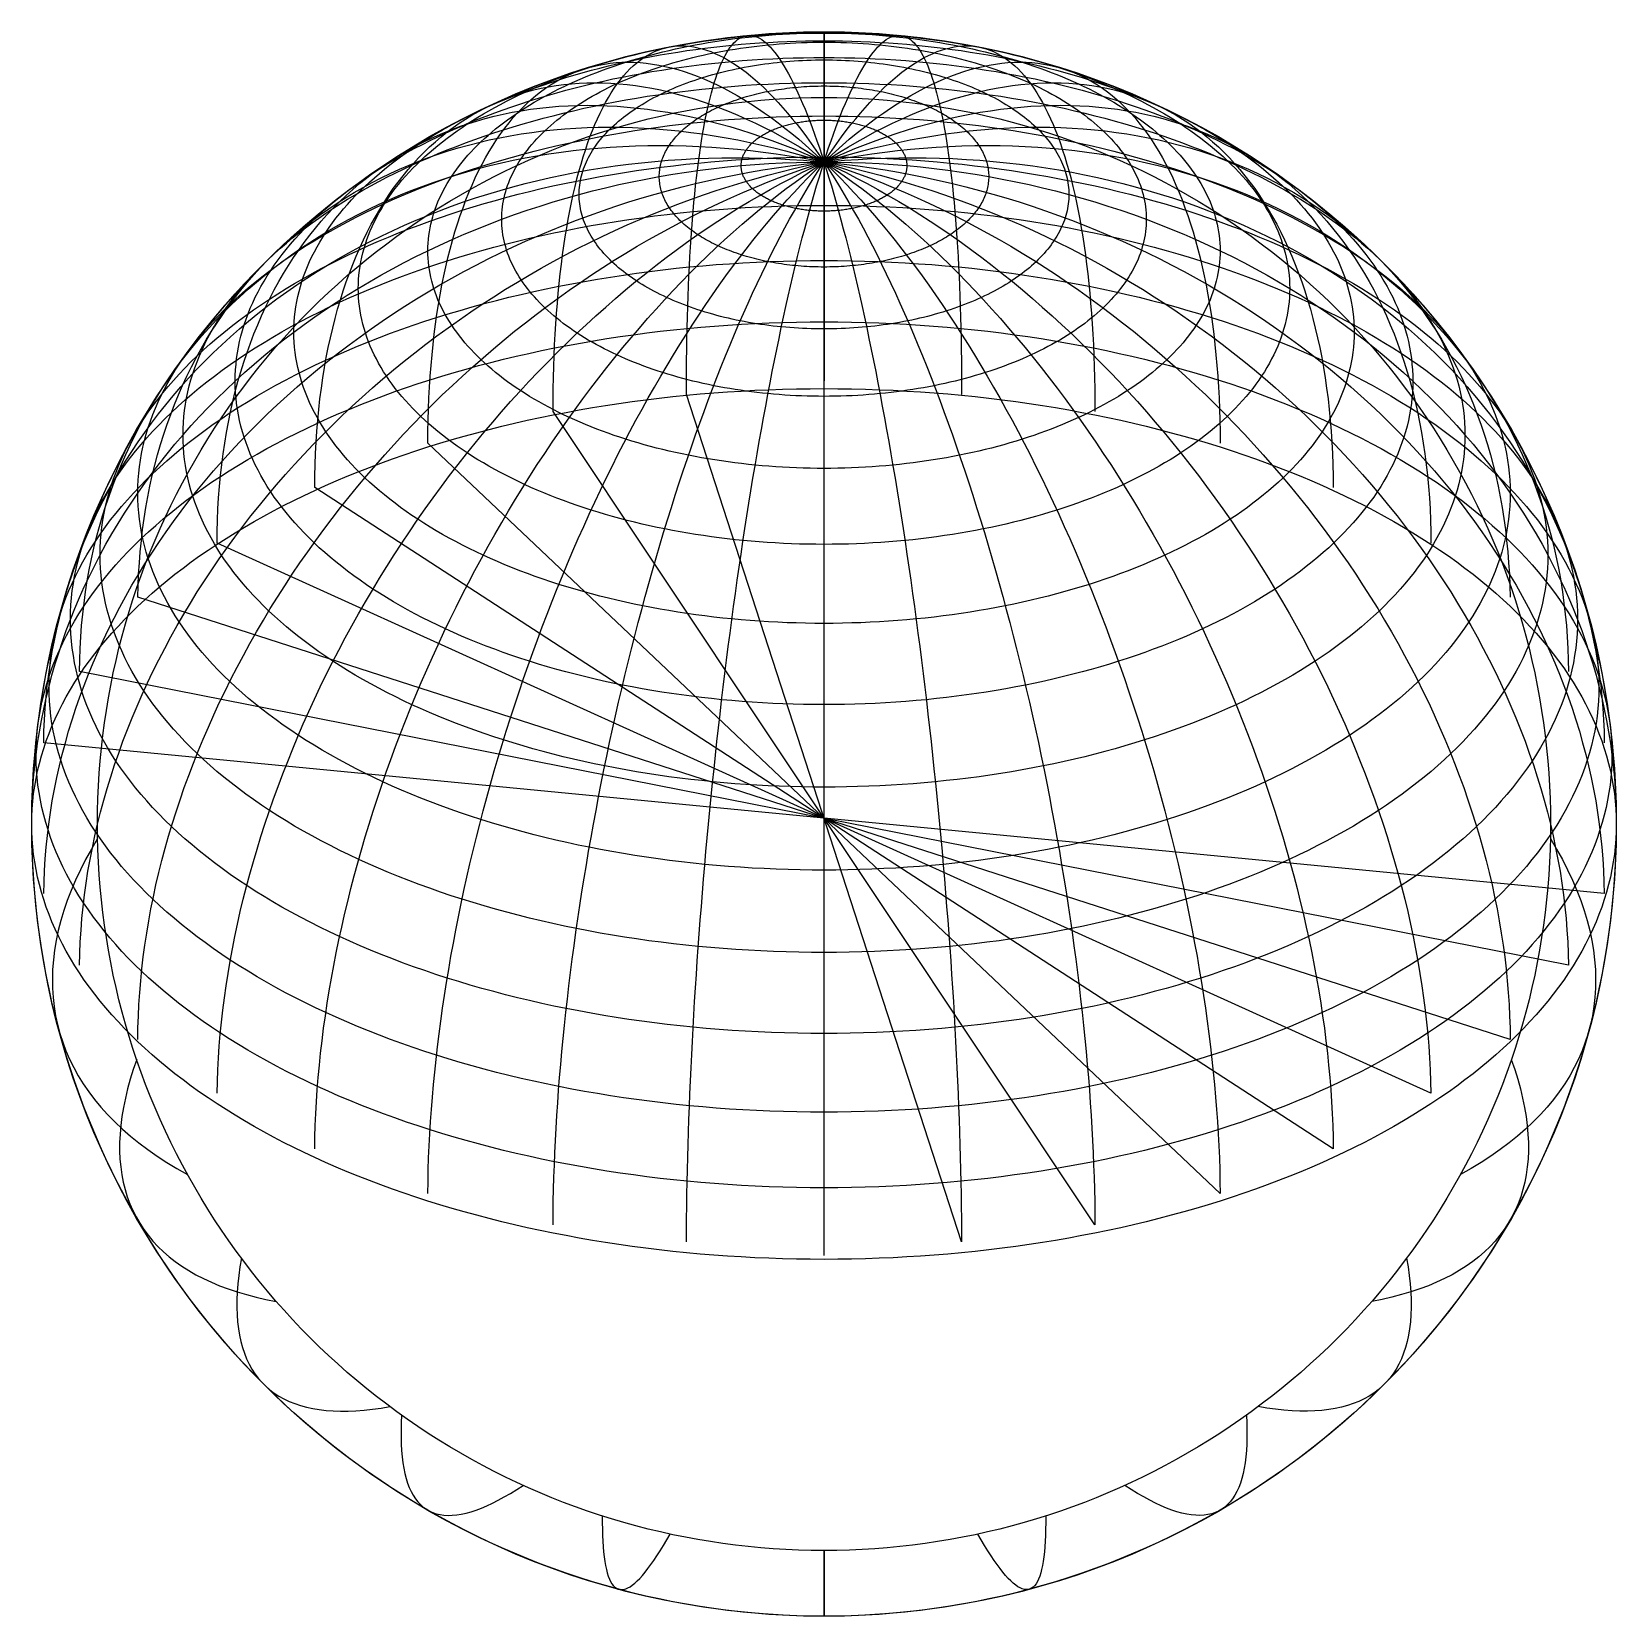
# Model space of a CAD drawing. Header units: millimetres. Extents: x -85 to 85, y -85 to 85.
import ezdxf

# ---------------------------------------------------------------- set-up
doc = ezdxf.new("R2010")
doc.units = ezdxf.units.MM
for name, color, linetype in [('CUT_OUTER', 1, 'Continuous'), ('ENGRAVE', 7, 'Continuous'), ('ENGRAVE_FINE', 8, 'Continuous')]:
    doc.layers.add(name, color=color, linetype=linetype)

msp = doc.modelspace()

# ---------------------------------------------------------------- linework, layer by layer
at = {"layer": 'CUT_OUTER'}
msp.add_circle((0, 0), 85, dxfattribs=at)
at = {"layer": 'ENGRAVE'}
for points in [[(85, 0), (84.9871, -1.4835), (84.9482, -2.9665), (84.8835, -4.4486), (84.7929, -5.9293), (84.6765, -7.4082), (84.5344, -8.8849), (84.3664, -10.3589), (84.1728, -11.8297), (83.9535, -13.2969), (83.7087, -14.7601), (83.4383, -16.2188), (83.1425, -17.6725), (82.8215, -19.1208), (82.4751, -20.5634), (82.1037, -21.9996), (81.7072, -23.4292), (81.2859, -24.8516), (80.8398, -26.2664), (80.3691, -27.6733), (79.8739, -29.0717), (79.3543, -30.4613), (78.8106, -31.8416), (78.2429, -33.2121), (77.6514, -34.5726), (77.0362, -35.9226), (76.3975, -37.2615), (75.7356, -38.5892), (75.0505, -39.9051), (74.3427, -41.2088), (73.6122, -42.5), (72.8592, -43.7782), (72.0841, -45.0431), (71.287, -46.2943), (70.4682, -47.5314), (69.6279, -48.754), (68.7664, -49.9617), (67.884, -51.1543), (66.9809, -52.3312), (66.0574, -53.4922), (65.1138, -54.6369), (64.1503, -55.765), (63.1673, -56.8761), (62.1651, -57.9699), (61.1439, -59.046), (60.1041, -60.1041), (59.046, -61.1439), (57.9699, -62.1651), (56.8761, -63.1673), (55.765, -64.1503), (54.6369, -65.1138), (53.4922, -66.0574), (52.3312, -66.9809), (51.1543, -67.884), (49.9617, -68.7664), (48.754, -69.6279), (47.5314, -70.4682), (46.2943, -71.287), (45.0431, -72.0841), (43.7782, -72.8592), (42.5, -73.6122), (41.2088, -74.3427), (39.9051, -75.0505), (38.5892, -75.7356), (37.2615, -76.3975), (35.9226, -77.0362), (34.5726, -77.6514), (33.2121, -78.2429), (31.8416, -78.8106), (30.4613, -79.3543), (29.0717, -79.8739), (27.6733, -80.3691), (26.2664, -80.8398), (24.8516, -81.2859), (23.4292, -81.7072), (21.9996, -82.1037), (20.5634, -82.4751), (19.1208, -82.8215), (17.6725, -83.1425), (16.2188, -83.4383), (14.7601, -83.7087), (13.2969, -83.9535), (11.8297, -84.1728), (10.3589, -84.3664), (8.8849, -84.5344), (7.4082, -84.6765), (5.9293, -84.7929), (4.4486, -84.8835), (2.9665, -84.9482), (1.4835, -84.9871), (0, -85), (-1.4835, -84.9871), (-2.9665, -84.9482), (-4.4486, -84.8835), (-5.9293, -84.7929), (-7.4082, -84.6765), (-8.8849, -84.5344), (-10.3589, -84.3664), (-11.8297, -84.1728), (-13.2969, -83.9535), (-14.7601, -83.7087), (-16.2188, -83.4383), (-17.6725, -83.1425), (-19.1208, -82.8215), (-20.5634, -82.4751), (-21.9996, -82.1037), (-23.4292, -81.7072), (-24.8516, -81.2859), (-26.2664, -80.8398), (-27.6733, -80.3691), (-29.0717, -79.8739), (-30.4613, -79.3543), (-31.8416, -78.8106), (-33.2121, -78.2429), (-34.5726, -77.6514), (-35.9226, -77.0362), (-37.2615, -76.3975), (-38.5892, -75.7356), (-39.9051, -75.0505), (-41.2088, -74.3427), (-42.5, -73.6122), (-43.7782, -72.8592), (-45.0431, -72.0841), (-46.2943, -71.287), (-47.5314, -70.4682), (-48.754, -69.6279), (-49.9617, -68.7664), (-51.1543, -67.884), (-52.3312, -66.9809), (-53.4922, -66.0574), (-54.6369, -65.1138), (-55.765, -64.1503), (-56.8761, -63.1673), (-57.9699, -62.1651), (-59.046, -61.1439), (-60.1041, -60.1041), (-61.1439, -59.046), (-62.1651, -57.9699), (-63.1673, -56.8761), (-64.1503, -55.765), (-65.1138, -54.6369), (-66.0574, -53.4922), (-66.9809, -52.3312), (-67.884, -51.1543), (-68.7664, -49.9617), (-69.6279, -48.754), (-70.4682, -47.5314), (-71.287, -46.2943), (-72.0841, -45.0431), (-72.8592, -43.7782), (-73.6122, -42.5), (-74.3427, -41.2088), (-75.0505, -39.9051), (-75.7356, -38.5892), (-76.3975, -37.2615), (-77.0362, -35.9226), (-77.6514, -34.5726), (-78.2429, -33.2121), (-78.8106, -31.8416), (-79.3543, -30.4613), (-79.8739, -29.0717), (-80.3691, -27.6733), (-80.8398, -26.2664), (-81.2859, -24.8516), (-81.7072, -23.4292), (-82.1037, -21.9996), (-82.4751, -20.5634), (-82.8215, -19.1208), (-83.1425, -17.6725), (-83.4383, -16.2188), (-83.7087, -14.7601), (-83.9535, -13.2969), (-84.1728, -11.8297), (-84.3664, -10.3589), (-84.5344, -8.8849), (-84.6765, -7.4082), (-84.7929, -5.9293), (-84.8835, -4.4486), (-84.9482, -2.9665), (-84.9871, -1.4835), (-85, 0), (-84.9871, 1.4835), (-84.9482, 2.9665), (-84.8835, 4.4486), (-84.7929, 5.9293), (-84.6765, 7.4082), (-84.5344, 8.8849), (-84.3664, 10.3589), (-84.1728, 11.8297), (-83.9535, 13.2969), (-83.7087, 14.7601), (-83.4383, 16.2188), (-83.1425, 17.6725), (-82.8215, 19.1208), (-82.4751, 20.5634), (-82.1037, 21.9996), (-81.7072, 23.4292), (-81.2859, 24.8516), (-80.8398, 26.2664), (-80.3691, 27.6733), (-79.8739, 29.0717), (-79.3543, 30.4613), (-78.8106, 31.8416), (-78.2429, 33.2121), (-77.6514, 34.5726), (-77.0362, 35.9226), (-76.3975, 37.2615), (-75.7356, 38.5892), (-75.0505, 39.9051), (-74.3427, 41.2088), (-73.6122, 42.5), (-72.8592, 43.7782), (-72.0841, 45.0431), (-71.287, 46.2943), (-70.4682, 47.5314), (-69.6279, 48.754), (-68.7664, 49.9617), (-67.884, 51.1543), (-66.9809, 52.3312), (-66.0574, 53.4922), (-65.1138, 54.6369), (-64.1503, 55.765), (-63.1673, 56.8761), (-62.1651, 57.9699), (-61.1439, 59.046), (-60.1041, 60.1041), (-59.046, 61.1439), (-57.9699, 62.1651), (-56.8761, 63.1673), (-55.765, 64.1503), (-54.6369, 65.1138), (-53.4922, 66.0574), (-52.3312, 66.9809), (-51.1543, 67.884), (-49.9617, 68.7664), (-48.754, 69.6279), (-47.5314, 70.4682), (-46.2943, 71.287), (-45.0431, 72.0841), (-43.7782, 72.8592), (-42.5, 73.6122), (-41.2088, 74.3427), (-39.9051, 75.0505), (-38.5892, 75.7356), (-37.2615, 76.3975), (-35.9226, 77.0362), (-34.5726, 77.6514), (-33.2121, 78.2429), (-31.8416, 78.8106), (-30.4613, 79.3543), (-29.0717, 79.8739), (-27.6733, 80.3691), (-26.2664, 80.8398), (-24.8516, 81.2859), (-23.4292, 81.7072), (-21.9996, 82.1037), (-20.5634, 82.4751), (-19.1208, 82.8215), (-17.6725, 83.1425), (-16.2188, 83.4383), (-14.7601, 83.7087), (-13.2969, 83.9535), (-11.8297, 84.1728), (-10.3589, 84.3664), (-8.8849, 84.5344), (-7.4082, 84.6765), (-5.9293, 84.7929), (-4.4486, 84.8835), (-2.9665, 84.9482), (-1.4835, 84.9871), (0, 85), (1.4835, 84.9871), (2.9665, 84.9482), (4.4486, 84.8835), (5.9293, 84.7929), (7.4082, 84.6765), (8.8849, 84.5344), (10.3589, 84.3664), (11.8297, 84.1728), (13.2969, 83.9535), (14.7601, 83.7087), (16.2188, 83.4383), (17.6725, 83.1425), (19.1208, 82.8215), (20.5634, 82.4751), (21.9996, 82.1037), (23.4292, 81.7072), (24.8516, 81.2859), (26.2664, 80.8398), (27.6733, 80.3691), (29.0717, 79.8739), (30.4613, 79.3543), (31.8416, 78.8106), (33.2121, 78.2429), (34.5726, 77.6514), (35.9226, 77.0362), (37.2615, 76.3975), (38.5892, 75.7356), (39.9051, 75.0505), (41.2088, 74.3427), (42.5, 73.6122), (43.7782, 72.8592), (45.0431, 72.0841), (46.2943, 71.287), (47.5314, 70.4682), (48.754, 69.6279), (49.9617, 68.7664), (51.1543, 67.884), (52.3312, 66.9809), (53.4922, 66.0574), (54.6369, 65.1138), (55.765, 64.1503), (56.8761, 63.1673), (57.9699, 62.1651), (59.046, 61.1439), (60.1041, 60.1041), (61.1439, 59.046), (62.1651, 57.9699), (63.1673, 56.8761), (64.1503, 55.765), (65.1138, 54.6369), (66.0574, 53.4922), (66.9809, 52.3312), (67.884, 51.1543), (68.7664, 49.9617), (69.6279, 48.754), (70.4682, 47.5314), (71.287, 46.2943), (72.0841, 45.0431), (72.8592, 43.7782), (73.6122, 42.5), (74.3427, 41.2088), (75.0505, 39.9051), (75.7356, 38.5892), (76.3975, 37.2615), (77.0362, 35.9226), (77.6514, 34.5726), (78.2429, 33.2121), (78.8106, 31.8416), (79.3543, 30.4613), (79.8739, 29.0717), (80.3691, 27.6733), (80.8398, 26.2664), (81.2859, 24.8516), (81.7072, 23.4292), (82.1037, 21.9996), (82.4751, 20.5634), (82.8215, 19.1208), (83.1425, 17.6725), (83.4383, 16.2188), (83.7087, 14.7601), (83.9535, 13.2969), (84.1728, 11.8297), (84.3664, 10.3589), (84.5344, 8.8849), (84.6765, 7.4082), (84.7929, 5.9293), (84.8835, 4.4486), (84.9482, 2.9665), (84.9871, 1.4835), (85, 0)], [(85, 0), (84.9871, -0.8152), (84.9482, -1.6301), (84.8835, -2.4445), (84.7929, -3.2582), (84.6765, -4.0709), (84.5344, -4.8823), (84.3664, -5.6923), (84.1728, -6.5005), (83.9535, -7.3068), (83.7087, -8.1108), (83.4383, -8.9124), (83.1425, -9.7112), (82.8215, -10.5071), (82.4751, -11.2998), (82.1037, -12.089), (81.7072, -12.8745), (81.2859, -13.6562), (80.8398, -14.4336), (80.3691, -15.2067), (79.8739, -15.9752), (79.3543, -16.7387), (78.8106, -17.4972), (78.2429, -18.2504), (77.6514, -18.998), (77.0362, -19.7398), (76.3975, -20.4756), (75.7356, -21.2051), (75.0505, -21.9282), (74.3427, -22.6446), (73.6122, -23.3541), (72.8592, -24.0565), (72.0841, -24.7516), (71.287, -25.4391), (70.4682, -26.1189), (69.6279, -26.7908), (68.7664, -27.4544), (67.884, -28.1097), (66.9809, -28.7565), (66.0574, -29.3945), (65.1138, -30.0235), (64.1503, -30.6434), (63.1673, -31.2539), (62.1651, -31.855), (61.1439, -32.4463), (60.1041, -33.0277), (59.046, -33.5991), (57.9699, -34.1603), (56.8761, -34.711), (55.765, -35.2512), (54.6369, -35.7806), (53.4922, -36.2991), (52.3312, -36.8066), (51.1543, -37.3029), (49.9617, -37.7878), (48.754, -38.2612), (47.5314, -38.7229), (46.2943, -39.1728), (45.0431, -39.6109), (43.7782, -40.0368), (42.5, -40.4505), (41.2088, -40.852), (39.9051, -41.2409), (38.5892, -41.6174), (37.2615, -41.9811), (35.9226, -42.3321), (34.5726, -42.6701), (33.2121, -42.9952), (31.8416, -43.3071), (30.4613, -43.6059), (29.0717, -43.8914), (27.6733, -44.1635), (26.2664, -44.4222), (24.8516, -44.6673), (23.4292, -44.8989), (21.9996, -45.1167), (20.5634, -45.3208), (19.1208, -45.5111), (17.6725, -45.6876), (16.2188, -45.8501), (14.7601, -45.9987), (13.2969, -46.1332), (11.8297, -46.2537), (10.3589, -46.3601), (8.8849, -46.4524), (7.4082, -46.5305), (5.9293, -46.5945), (4.4486, -46.6443), (2.9665, -46.6798), (1.4835, -46.7011), (0, -46.7083), (-1.4835, -46.7011), (-2.9665, -46.6798), (-4.4486, -46.6443), (-5.9293, -46.5945), (-7.4082, -46.5305), (-8.8849, -46.4524), (-10.3589, -46.3601), (-11.8297, -46.2537), (-13.2969, -46.1332), (-14.7601, -45.9987), (-16.2188, -45.8501), (-17.6725, -45.6876), (-19.1208, -45.5111), (-20.5634, -45.3208), (-21.9996, -45.1167), (-23.4292, -44.8989), (-24.8516, -44.6673), (-26.2664, -44.4222), (-27.6733, -44.1635), (-29.0717, -43.8914), (-30.4613, -43.6059), (-31.8416, -43.3071), (-33.2121, -42.9952), (-34.5726, -42.6701), (-35.9226, -42.3321), (-37.2615, -41.9811), (-38.5892, -41.6174), (-39.9051, -41.2409), (-41.2088, -40.852), (-42.5, -40.4505), (-43.7782, -40.0368), (-45.0431, -39.6109), (-46.2943, -39.1728), (-47.5314, -38.7229), (-48.754, -38.2612), (-49.9617, -37.7878), (-51.1543, -37.3029), (-52.3312, -36.8066), (-53.4922, -36.2991), (-54.6369, -35.7806), (-55.765, -35.2512), (-56.8761, -34.711), (-57.9699, -34.1603), (-59.046, -33.5991), (-60.1041, -33.0277), (-61.1439, -32.4463), (-62.1651, -31.855), (-63.1673, -31.2539), (-64.1503, -30.6434), (-65.1138, -30.0235), (-66.0574, -29.3945), (-66.9809, -28.7565), (-67.884, -28.1097), (-68.7664, -27.4544), (-69.6279, -26.7908), (-70.4682, -26.1189), (-71.287, -25.4391), (-72.0841, -24.7516), (-72.8592, -24.0565), (-73.6122, -23.3541), (-74.3427, -22.6446), (-75.0505, -21.9282), (-75.7356, -21.2051), (-76.3975, -20.4756), (-77.0362, -19.7398), (-77.6514, -18.998), (-78.2429, -18.2504), (-78.8106, -17.4972), (-79.3543, -16.7387), (-79.8739, -15.9752), (-80.3691, -15.2067), (-80.8398, -14.4336), (-81.2859, -13.6562), (-81.7072, -12.8745), (-82.1037, -12.089), (-82.4751, -11.2998), (-82.8215, -10.5071), (-83.1425, -9.7112), (-83.4383, -8.9124), (-83.7087, -8.1108), (-83.9535, -7.3068), (-84.1728, -6.5005), (-84.3664, -5.6923), (-84.5344, -4.8823), (-84.6765, -4.0709), (-84.7929, -3.2582), (-84.8835, -2.4445), (-84.9482, -1.6301), (-84.9871, -0.8152), (-85, 0), (-84.9871, 0.8152), (-84.9482, 1.6301), (-84.8835, 2.4445), (-84.7929, 3.2582), (-84.6765, 4.0709), (-84.5344, 4.8823), (-84.3664, 5.6923), (-84.1728, 6.5005), (-83.9535, 7.3068), (-83.7087, 8.1108), (-83.4383, 8.9124), (-83.1425, 9.7112), (-82.8215, 10.5071), (-82.4751, 11.2998), (-82.1037, 12.089), (-81.7072, 12.8745), (-81.2859, 13.6562), (-80.8398, 14.4336), (-80.3691, 15.2067), (-79.8739, 15.9752), (-79.3543, 16.7387), (-78.8106, 17.4972), (-78.2429, 18.2504), (-77.6514, 18.998), (-77.0362, 19.7398), (-76.3975, 20.4756), (-75.7356, 21.2051), (-75.0505, 21.9282), (-74.3427, 22.6446), (-73.6122, 23.3541), (-72.8592, 24.0565), (-72.0841, 24.7516), (-71.287, 25.4391), (-70.4682, 26.1189), (-69.6279, 26.7908), (-68.7664, 27.4544), (-67.884, 28.1097), (-66.9809, 28.7565), (-66.0574, 29.3945), (-65.1138, 30.0235), (-64.1503, 30.6434), (-63.1673, 31.2539), (-62.1651, 31.855), (-61.1439, 32.4463), (-60.1041, 33.0277), (-59.046, 33.5991), (-57.9699, 34.1603), (-56.8761, 34.711), (-55.765, 35.2512), (-54.6369, 35.7806), (-53.4922, 36.2991), (-52.3312, 36.8066), (-51.1543, 37.3029), (-49.9617, 37.7878), (-48.754, 38.2612), (-47.5314, 38.7229), (-46.2943, 39.1728), (-45.0431, 39.6109), (-43.7782, 40.0368), (-42.5, 40.4505), (-41.2088, 40.852), (-39.9051, 41.2409), (-38.5892, 41.6174), (-37.2615, 41.9811), (-35.9226, 42.3321), (-34.5726, 42.6701), (-33.2121, 42.9952), (-31.8416, 43.3071), (-30.4613, 43.6059), (-29.0717, 43.8914), (-27.6733, 44.1635), (-26.2664, 44.4222), (-24.8516, 44.6673), (-23.4292, 44.8989), (-21.9996, 45.1167), (-20.5634, 45.3208), (-19.1208, 45.5111), (-17.6725, 45.6876), (-16.2188, 45.8501), (-14.7601, 45.9987), (-13.2969, 46.1332), (-11.8297, 46.2537), (-10.3589, 46.3601), (-8.8849, 46.4524), (-7.4082, 46.5305), (-5.9293, 46.5945), (-4.4486, 46.6443), (-2.9665, 46.6798), (-1.4835, 46.7011), (0, 46.7083), (1.4835, 46.7011), (2.9665, 46.6798), (4.4486, 46.6443), (5.9293, 46.5945), (7.4082, 46.5305), (8.8849, 46.4524), (10.3589, 46.3601), (11.8297, 46.2537), (13.2969, 46.1332), (14.7601, 45.9987), (16.2188, 45.8501), (17.6725, 45.6876), (19.1208, 45.5111), (20.5634, 45.3208), (21.9996, 45.1167), (23.4292, 44.8989), (24.8516, 44.6673), (26.2664, 44.4222), (27.6733, 44.1635), (29.0717, 43.8914), (30.4613, 43.6059), (31.8416, 43.3071), (33.2121, 42.9952), (34.5726, 42.6701), (35.9226, 42.3321), (37.2615, 41.9811), (38.5892, 41.6174), (39.9051, 41.2409), (41.2088, 40.852), (42.5, 40.4505), (43.7782, 40.0368), (45.0431, 39.6109), (46.2943, 39.1728), (47.5314, 38.7229), (48.754, 38.2612), (49.9617, 37.7878), (51.1543, 37.3029), (52.3312, 36.8066), (53.4922, 36.2991), (54.6369, 35.7806), (55.765, 35.2512), (56.8761, 34.711), (57.9699, 34.1603), (59.046, 33.5991), (60.1041, 33.0277), (61.1439, 32.4463), (62.1651, 31.855), (63.1673, 31.2539), (64.1503, 30.6434), (65.1138, 30.0235), (66.0574, 29.3945), (66.9809, 28.7565), (67.884, 28.1097), (68.7664, 27.4544), (69.6279, 26.7908), (70.4682, 26.1189), (71.287, 25.4391), (72.0841, 24.7516), (72.8592, 24.0565), (73.6122, 23.3541), (74.3427, 22.6446), (75.0505, 21.9282), (75.7356, 21.2051), (76.3975, 20.4756), (77.0362, 19.7398), (77.6514, 18.998), (78.2429, 18.2504), (78.8106, 17.4972), (79.3543, 16.7387), (79.8739, 15.9752), (80.3691, 15.2067), (80.8398, 14.4336), (81.2859, 13.6562), (81.7072, 12.8745), (82.1037, 12.089), (82.4751, 11.2998), (82.8215, 10.5071), (83.1425, 9.7112), (83.4383, 8.9124), (83.7087, 8.1108), (83.9535, 7.3068), (84.1728, 6.5005), (84.3664, 5.6923), (84.5344, 4.8823), (84.6765, 4.0709), (84.7929, 3.2582), (84.8835, 2.4445), (84.9482, 1.6301), (84.9871, 0.8152), (85, 0)]]:
    msp.add_lwpolyline(points, dxfattribs=at)
at = {"layer": 'ENGRAVE_FINE'}
for points in [[(0, -46.2943), (0, -45.0431), (0, -43.7782), (0, -42.5), (0, -41.2088), (0, -39.9051), (0, -38.5892), (0, -37.2615), (0, -35.9226), (0, -34.5726), (0, -33.2121), (0, -31.8416), (0, -30.4613), (0, -29.0717), (0, -27.6733), (0, -26.2664), (0, -24.8516), (0, -23.4292), (0, -21.9996), (0, -20.5634), (0, -19.1208), (0, -17.6725), (0, -16.2188), (0, -14.7601), (0, -13.2969), (0, -11.8297), (0, -10.3589), (0, -8.8849), (0, -7.4082), (0, -5.9293), (0, -4.4486), (0, -2.9665), (0, -1.4835), (0, 0), (0, 1.4835), (0, 2.9665), (0, 4.4486), (0, 5.9293), (0, 7.4082), (0, 8.8849), (0, 10.3589), (0, 11.8297), (0, 13.2969), (0, 14.7601), (0, 16.2188), (0, 17.6725), (0, 19.1208), (0, 20.5634), (0, 21.9996), (0, 23.4292), (0, 24.8516), (0, 26.2664), (0, 27.6733), (0, 29.0717), (0, 30.4613), (0, 31.8416), (0, 33.2121), (0, 34.5726), (0, 35.9226), (0, 37.2615), (0, 38.5892), (0, 39.9051), (0, 41.2088), (0, 42.5), (0, 43.7782), (0, 45.0431), (0, 46.2943), (0, 47.5314), (0, 48.754), (0, 49.9617), (0, 51.1543), (0, 52.3312), (0, 53.4922), (0, 54.6369), (0, 55.765), (0, 56.8761), (0, 57.9699), (0, 59.046), (0, 60.1041), (0, 61.1439), (0, 62.1651), (0, 63.1673), (0, 64.1503), (0, 65.1138), (0, 66.0574), (0, 66.9809), (0, 67.884), (0, 68.7664), (0, 69.6279), (0, 70.4682), (0, 71.287), (0, 72.0841), (0, 72.8592), (0, 73.6122), (0, 74.3427), (0, 75.0505), (0, 75.7356), (0, 76.3975), (0, 77.0362), (0, 77.6514), (0, 78.2429), (0, 78.8106), (0, 79.3543), (0, 79.8739), (0, 80.3691), (0, 80.8398), (0, 81.2859), (0, 81.7072), (0, 82.1037), (0, 82.4751), (0, 82.8215), (0, 83.1425), (0, 83.4383), (0, 83.7087), (0, 83.9535), (0, 84.1728), (0, 84.3664), (0, 84.5344), (0, 84.6765), (0, 84.7929), (0, 84.8835), (0, 84.9482), (0, 84.9871), (0, 85), (0, 84.9871), (0, 84.9482), (0, 84.8835), (0, 84.7929), (0, 84.6765), (0, 84.5344), (0, 84.3664), (0, 84.1728), (0, 83.9535), (0, 83.7087), (0, 83.4383), (0, 83.1425), (0, 82.8215), (0, 82.4751), (0, 82.1037), (0, 81.7072), (0, 81.2859), (0, 80.8398), (0, 80.3691), (0, 79.8739), (0, 79.3543), (0, 78.8106), (0, 78.2429), (0, 77.6514), (0, 77.0362), (0, 76.3975), (0, 75.7356), (0, 75.0505), (0, 74.3427), (0, 73.6122), (0, 72.8592), (0, 72.0841), (0, 71.287), (0, 70.4682), (0, 69.6279), (0, 68.7664), (0, 67.884), (0, 66.9809), (0, 66.0574), (0, 65.1138), (0, 64.1503), (0, 63.1673), (0, 62.1651), (0, 61.1439), (0, 60.1041), (0, 59.046), (0, 57.9699), (0, 56.8761), (0, 55.765), (0, 54.6369), (0, 53.4922), (0, 52.3312), (0, 51.1543), (0, 49.9617), (0, 48.754), (0, 47.5314)], [(56.8761, 52.7755), (56.8674, 52.2301), (56.8415, 51.6848), (56.7982, 51.1398), (56.7376, 50.5954), (56.6597, 50.0516), (56.5645, 49.5086), (56.4522, 48.9666), (56.3226, 48.4258), (56.1759, 47.8863), (56.012, 47.3483), (55.8311, 46.812), (55.6332, 46.2775), (55.4184, 45.7449), (55.1866, 45.2145), (54.9381, 44.6864), (54.6728, 44.1608), (54.3909, 43.6378), (54.0924, 43.1175), (53.7774, 42.6002), (53.4461, 42.086), (53.0984, 41.5751), (52.7346, 41.0676), (52.3547, 40.5636), (51.9589, 40.0634), (51.5473, 39.567), (51.1199, 39.0747), (50.677, 38.5865), (50.2186, 38.1027), (49.745, 37.6233), (49.2561, 37.1486), (48.7523, 36.6786), (48.2337, 36.2135), (47.7003, 35.7534), (47.1524, 35.2985), (46.5902, 34.849), (46.0137, 34.4049), (45.4233, 33.9664), (44.819, 33.5337), (44.201, 33.1068), (43.5696, 32.6859), (42.9249, 32.2711), (42.2672, 31.8626), (41.5965, 31.4604), (40.9132, 31.0647), (40.2175, 30.6757), (39.5095, 30.2933), (38.7894, 29.9178), (38.0575, 29.5493), (37.3141, 29.1879), (36.5593, 28.8336), (35.7933, 28.4867), (35.0164, 28.1471), (34.2289, 27.815), (33.4309, 27.4906), (32.6228, 27.1738), (31.8047, 26.8648), (30.9769, 26.5638), (30.1397, 26.2707), (29.2934, 25.9857), (28.4381, 25.7088), (27.5741, 25.4402), (26.7017, 25.1799), (25.8212, 24.9281), (24.9328, 24.6847), (24.0369, 24.4498), (23.1336, 24.2236), (22.2233, 24.0061), (21.3062, 23.7974), (20.3826, 23.5975), (19.4528, 23.4064), (18.517, 23.2243), (17.5757, 23.0513), (16.629, 22.8872), (15.6772, 22.7323), (14.7206, 22.5865), (13.7596, 22.45), (12.7943, 22.3226), (11.8252, 22.2046), (10.8525, 22.0958), (9.8764, 21.9964), (8.8974, 21.9064), (7.9156, 21.8258), (6.9315, 21.7546), (5.9452, 21.6928), (4.9571, 21.6405), (3.9675, 21.5977), (2.9767, 21.5644), (1.9849, 21.5406), (0.9926, 21.5263), (0, 21.5216), (-0.9926, 21.5263), (-1.9849, 21.5406), (-2.9767, 21.5644), (-3.9675, 21.5977), (-4.9571, 21.6405), (-5.9452, 21.6928), (-6.9315, 21.7546), (-7.9156, 21.8258), (-8.8974, 21.9064), (-9.8764, 21.9964), (-10.8525, 22.0958), (-11.8252, 22.2046), (-12.7943, 22.3226), (-13.7596, 22.45), (-14.7206, 22.5865), (-15.6772, 22.7323), (-16.629, 22.8872), (-17.5757, 23.0513), (-18.517, 23.2243), (-19.4528, 23.4064), (-20.3826, 23.5975), (-21.3062, 23.7974), (-22.2233, 24.0061), (-23.1336, 24.2236), (-24.0369, 24.4498), (-24.9328, 24.6847), (-25.8212, 24.9281), (-26.7017, 25.1799), (-27.5741, 25.4402), (-28.4381, 25.7088), (-29.2934, 25.9857), (-30.1397, 26.2707), (-30.9769, 26.5638), (-31.8047, 26.8648), (-32.6228, 27.1738), (-33.4309, 27.4906), (-34.2289, 27.815), (-35.0164, 28.1471), (-35.7933, 28.4867), (-36.5593, 28.8336), (-37.3141, 29.1879), (-38.0575, 29.5493), (-38.7894, 29.9178), (-39.5095, 30.2933), (-40.2175, 30.6757), (-40.9132, 31.0647), (-41.5965, 31.4604), (-42.2672, 31.8626), (-42.9249, 32.2711), (-43.5696, 32.6859), (-44.201, 33.1068), (-44.819, 33.5337), (-45.4233, 33.9664), (-46.0137, 34.4049), (-46.5902, 34.849), (-47.1524, 35.2985), (-47.7003, 35.7534), (-48.2337, 36.2135), (-48.7523, 36.6786), (-49.2561, 37.1486), (-49.745, 37.6233), (-50.2186, 38.1027), (-50.677, 38.5865), (-51.1199, 39.0747), (-51.5473, 39.567), (-51.9589, 40.0634), (-52.3547, 40.5636), (-52.7346, 41.0676), (-53.0984, 41.5751), (-53.4461, 42.086), (-53.7774, 42.6002), (-54.0924, 43.1175), (-54.3909, 43.6378), (-54.6728, 44.1608), (-54.9381, 44.6864), (-55.1866, 45.2145), (-55.4184, 45.7449), (-55.6332, 46.2775), (-55.8311, 46.812), (-56.012, 47.3483), (-56.1759, 47.8863), (-56.3226, 48.4258), (-56.4522, 48.9666), (-56.5645, 49.5086), (-56.6597, 50.0516), (-56.7376, 50.5954), (-56.7982, 51.1398), (-56.8415, 51.6848), (-56.8674, 52.2301), (-56.8761, 52.7755), (-56.8674, 53.321), (-56.8415, 53.8663), (-56.7982, 54.4112), (-56.7376, 54.9557), (-56.6597, 55.4995), (-56.5645, 56.0424), (-56.4522, 56.5844), (-56.3226, 57.1252), (-56.1759, 57.6647), (-56.012, 58.2027), (-55.8311, 58.739), (-55.6332, 59.2736), (-55.4184, 59.8061), (-55.1866, 60.3365), (-54.9381, 60.8646), (-54.6728, 61.3903), (-54.3909, 61.9133), (-54.0924, 62.4335), (-53.7774, 62.9508), (-53.4461, 63.465), (-53.0984, 63.9759), (-52.7346, 64.4834), (-52.3547, 64.9874), (-51.9589, 65.4876), (-51.5473, 65.984), (-51.1199, 66.4763), (-50.677, 66.9645), (-50.2186, 67.4483), (-49.745, 67.9277), (-49.2561, 68.4025), (-48.7523, 68.8725), (-48.2337, 69.3376), (-47.7003, 69.7976), (-47.1524, 70.2525), (-46.5902, 70.702), (-46.0137, 71.1461), (-45.4233, 71.5846), (-44.819, 72.0174), (-44.201, 72.4443), (-43.5696, 72.8652), (-42.9249, 73.2799), (-42.2672, 73.6885), (-41.5965, 74.0906), (-40.9132, 74.4863), (-40.2175, 74.8754), (-39.5095, 75.2577), (-38.7894, 75.6332), (-38.0575, 76.0017), (-37.3141, 76.3632), (-36.5593, 76.7174), (-35.7933, 77.0644), (-35.0164, 77.4039), (-34.2289, 77.736), (-33.4309, 78.0605), (-32.6228, 78.3772), (-31.8047, 78.6862), (-30.9769, 78.9873), (-30.1397, 79.2804), (-29.2934, 79.5654), (-28.4381, 79.8422), (-27.5741, 80.1108), (-26.7017, 80.3711), (-25.8212, 80.623), (-24.9328, 80.8664), (-24.0369, 81.1012), (-23.1336, 81.3274), (-22.2233, 81.5449), (-21.3062, 81.7537), (-20.3826, 81.9536), (-19.4528, 82.1446), (-18.517, 82.3267), (-17.5757, 82.4998), (-16.629, 82.6638), (-15.6772, 82.8187), (-14.7206, 82.9645), (-13.7596, 83.1011), (-12.7943, 83.2284), (-11.8252, 83.3465), (-10.8525, 83.4552), (-9.8764, 83.5546), (-8.8974, 83.6447), (-7.9156, 83.7253), (-6.9315, 83.7965), (-5.9452, 83.8582), (-4.9571, 83.9105), (-3.9675, 83.9533), (-2.9767, 83.9866), (-1.9849, 84.0104), (-0.9926, 84.0247), (0, 84.0294), (0.9926, 84.0247), (1.9849, 84.0104), (2.9767, 83.9866), (3.9675, 83.9533), (4.9571, 83.9105), (5.9452, 83.8582), (6.9315, 83.7965), (7.9156, 83.7253), (8.8974, 83.6447), (9.8764, 83.5546), (10.8525, 83.4552), (11.8252, 83.3465), (12.7943, 83.2284), (13.7596, 83.1011), (14.7206, 82.9645), (15.6772, 82.8187), (16.629, 82.6638), (17.5757, 82.4998), (18.517, 82.3267), (19.4528, 82.1446), (20.3826, 81.9536), (21.3062, 81.7537), (22.2233, 81.5449), (23.1336, 81.3274), (24.0369, 81.1012), (24.9328, 80.8664), (25.8212, 80.623), (26.7017, 80.3711), (27.5741, 80.1108), (28.4381, 79.8422), (29.2934, 79.5654), (30.1397, 79.2804), (30.9769, 78.9873), (31.8047, 78.6862), (32.6228, 78.3772), (33.4309, 78.0605), (34.2289, 77.736), (35.0164, 77.4039), (35.7933, 77.0644), (36.5593, 76.7174), (37.3141, 76.3632), (38.0575, 76.0017), (38.7894, 75.6332), (39.5095, 75.2577), (40.2175, 74.8754), (40.9132, 74.4863), (41.5965, 74.0906), (42.2672, 73.6885), (42.9249, 73.2799), (43.5696, 72.8652), (44.201, 72.4443), (44.819, 72.0174), (45.4233, 71.5846), (46.0137, 71.1461), (46.5902, 70.702), (47.1524, 70.2525), (47.7003, 69.7976), (48.2337, 69.3376), (48.7523, 68.8725), (49.2561, 68.4025), (49.745, 67.9277), (50.2186, 67.4483), (50.677, 66.9645), (51.1199, 66.4763), (51.5473, 65.984), (51.9589, 65.4876), (52.3547, 64.9874), (52.7346, 64.4834), (53.0984, 63.9759), (53.4461, 63.465), (53.7774, 62.9508), (54.0924, 62.4335), (54.3909, 61.9133), (54.6728, 61.3903), (54.9381, 60.8646), (55.1866, 60.3365), (55.4184, 59.8061), (55.6332, 59.2736), (55.8311, 58.739), (56.012, 58.2027), (56.1759, 57.6647), (56.3226, 57.1252), (56.4522, 56.5844), (56.5645, 56.0424), (56.6597, 55.4995), (56.7376, 54.9557), (56.7982, 54.4112), (56.8415, 53.8663), (56.8674, 53.321), (56.8761, 52.7755)], [(49.9617, 57.4535), (49.9541, 56.9744), (49.9313, 56.4954), (49.8933, 56.0167), (49.84, 55.5384), (49.7716, 55.0607), (49.6881, 54.5838), (49.5893, 54.1077), (49.4755, 53.6326), (49.3466, 53.1587), (49.2027, 52.6861), (49.0438, 52.215), (48.87, 51.7454), (48.6812, 51.2776), (48.4777, 50.8117), (48.2593, 50.3478), (48.0263, 49.8861), (47.7787, 49.4266), (47.5164, 48.9696), (47.2398, 48.5152), (46.9487, 48.0636), (46.6433, 47.6147), (46.3237, 47.1689), (45.99, 46.7262), (45.6423, 46.2868), (45.2807, 45.8508), (44.9053, 45.4183), (44.5162, 44.9895), (44.1136, 44.5645), (43.6975, 44.1434), (43.2681, 43.7263), (42.8256, 43.3135), (42.37, 42.9049), (41.9014, 42.5008), (41.4202, 42.1012), (40.9263, 41.7063), (40.4199, 41.3162), (39.9012, 40.931), (39.3704, 40.5509), (38.8276, 40.1759), (38.2729, 39.8062), (37.7066, 39.4418), (37.1288, 39.0829), (36.5397, 38.7297), (35.9395, 38.3821), (35.3283, 38.0403), (34.7063, 37.7045), (34.0738, 37.3746), (33.4309, 37.0509), (32.7779, 36.7334), (32.1148, 36.4222), (31.4419, 36.1174), (30.7595, 35.8191), (30.0677, 35.5274), (29.3668, 35.2424), (28.6569, 34.9642), (27.9383, 34.6928), (27.2111, 34.4283), (26.4757, 34.1709), (25.7322, 33.9205), (24.9809, 33.6773), (24.2219, 33.4413), (23.4556, 33.2127), (22.6822, 32.9915), (21.9018, 32.7776), (21.1147, 32.5714), (20.3213, 32.3727), (19.5216, 32.1816), (18.716, 31.9982), (17.9047, 31.8226), (17.0879, 31.6548), (16.266, 31.4949), (15.439, 31.3428), (14.6074, 31.1987), (13.7713, 31.0626), (12.9311, 30.9346), (12.0868, 30.8146), (11.2389, 30.7028), (10.3876, 30.599), (9.5332, 30.5035), (8.6758, 30.4162), (7.8157, 30.3371), (6.9533, 30.2663), (6.0888, 30.2037), (5.2224, 30.1495), (4.3545, 30.1036), (3.4852, 30.066), (2.6148, 30.0367), (1.7436, 30.0158), (0.872, 30.0033), (0, 29.9991), (-0.872, 30.0033), (-1.7436, 30.0158), (-2.6148, 30.0367), (-3.4852, 30.066), (-4.3545, 30.1036), (-5.2224, 30.1495), (-6.0888, 30.2037), (-6.9533, 30.2663), (-7.8157, 30.3371), (-8.6758, 30.4162), (-9.5332, 30.5035), (-10.3876, 30.599), (-11.2389, 30.7028), (-12.0868, 30.8146), (-12.9311, 30.9346), (-13.7713, 31.0626), (-14.6074, 31.1987), (-15.439, 31.3428), (-16.266, 31.4949), (-17.0879, 31.6548), (-17.9047, 31.8226), (-18.716, 31.9982), (-19.5216, 32.1816), (-20.3213, 32.3727), (-21.1147, 32.5714), (-21.9018, 32.7776), (-22.6822, 32.9915), (-23.4556, 33.2127), (-24.2219, 33.4413), (-24.9809, 33.6773), (-25.7322, 33.9205), (-26.4757, 34.1709), (-27.2111, 34.4283), (-27.9383, 34.6928), (-28.6569, 34.9642), (-29.3668, 35.2424), (-30.0677, 35.5274), (-30.7595, 35.8191), (-31.4419, 36.1174), (-32.1148, 36.4222), (-32.7779, 36.7334), (-33.4309, 37.0509), (-34.0738, 37.3746), (-34.7063, 37.7045), (-35.3283, 38.0403), (-35.9395, 38.3821), (-36.5397, 38.7297), (-37.1288, 39.0829), (-37.7066, 39.4418), (-38.2729, 39.8062), (-38.8276, 40.1759), (-39.3704, 40.5509), (-39.9012, 40.931), (-40.4199, 41.3162), (-40.9263, 41.7063), (-41.4202, 42.1012), (-41.9014, 42.5008), (-42.37, 42.9049), (-42.8256, 43.3135), (-43.2681, 43.7263), (-43.6975, 44.1434), (-44.1136, 44.5645), (-44.5162, 44.9895), (-44.9053, 45.4183), (-45.2807, 45.8508), (-45.6423, 46.2868), (-45.99, 46.7262), (-46.3237, 47.1689), (-46.6433, 47.6147), (-46.9487, 48.0636), (-47.2398, 48.5152), (-47.5164, 48.9696), (-47.7787, 49.4266), (-48.0263, 49.8861), (-48.2593, 50.3478), (-48.4777, 50.8117), (-48.6812, 51.2776), (-48.87, 51.7454), (-49.0438, 52.215), (-49.2027, 52.6861), (-49.3466, 53.1587), (-49.4755, 53.6326), (-49.5893, 54.1077), (-49.6881, 54.5838), (-49.7716, 55.0607), (-49.84, 55.5384), (-49.8933, 56.0167), (-49.9313, 56.4954), (-49.9541, 56.9744), (-49.9617, 57.4535), (-49.9541, 57.9327), (-49.9313, 58.4117), (-49.8933, 58.8904), (-49.84, 59.3687), (-49.7716, 59.8463), (-49.6881, 60.3233), (-49.5893, 60.7994), (-49.4755, 61.2744), (-49.3466, 61.7483), (-49.2027, 62.2209), (-49.0438, 62.6921), (-48.87, 63.1616), (-48.6812, 63.6294), (-48.4777, 64.0954), (-48.2593, 64.5593), (-48.0263, 65.021), (-47.7787, 65.4804), (-47.5164, 65.9374), (-47.2398, 66.3918), (-46.9487, 66.8435), (-46.6433, 67.2923), (-46.3237, 67.7381), (-45.99, 68.1808), (-45.6423, 68.6202), (-45.2807, 69.0563), (-44.9053, 69.4888), (-44.5162, 69.9176), (-44.1136, 70.3426), (-43.6975, 70.7637), (-43.2681, 71.1807), (-42.8256, 71.5936), (-42.37, 72.0022), (-41.9014, 72.4063), (-41.4202, 72.8058), (-40.9263, 73.2007), (-40.4199, 73.5908), (-39.9012, 73.976), (-39.3704, 74.3562), (-38.8276, 74.7312), (-38.2729, 75.1009), (-37.7066, 75.4653), (-37.1288, 75.8241), (-36.5397, 76.1774), (-35.9395, 76.525), (-35.3283, 76.8667), (-34.7063, 77.2026), (-34.0738, 77.5324), (-33.4309, 77.8561), (-32.7779, 78.1736), (-32.1148, 78.4848), (-31.4419, 78.7896), (-30.7595, 79.0879), (-30.0677, 79.3796), (-29.3668, 79.6646), (-28.6569, 79.9429), (-27.9383, 80.2143), (-27.2111, 80.4787), (-26.4757, 80.7362), (-25.7322, 80.9866), (-24.9809, 81.2298), (-24.2219, 81.4657), (-23.4556, 81.6943), (-22.6822, 81.9156), (-21.9018, 82.1294), (-21.1147, 82.3357), (-20.3213, 82.5344), (-19.5216, 82.7255), (-18.716, 82.9088), (-17.9047, 83.0844), (-17.0879, 83.2522), (-16.266, 83.4122), (-15.439, 83.5642), (-14.6074, 83.7083), (-13.7713, 83.8444), (-12.9311, 83.9725), (-12.0868, 84.0924), (-11.2389, 84.2043), (-10.3876, 84.308), (-9.5332, 84.4035), (-8.6758, 84.4909), (-7.8157, 84.5699), (-6.9533, 84.6408), (-6.0888, 84.7033), (-5.2224, 84.7576), (-4.3545, 84.8035), (-3.4852, 84.8411), (-2.6148, 84.8703), (-1.7436, 84.8912), (-0.872, 84.9038), (0, 84.908), (0.872, 84.9038), (1.7436, 84.8912), (2.6148, 84.8703), (3.4852, 84.8411), (4.3545, 84.8035), (5.2224, 84.7576), (6.0888, 84.7033), (6.9533, 84.6408), (7.8157, 84.5699), (8.6758, 84.4909), (9.5332, 84.4035), (10.3876, 84.308), (11.2389, 84.2043), (12.0868, 84.0924), (12.9311, 83.9725), (13.7713, 83.8444), (14.6074, 83.7083), (15.439, 83.5642), (16.266, 83.4122), (17.0879, 83.2522), (17.9047, 83.0844), (18.716, 82.9088), (19.5216, 82.7255), (20.3213, 82.5344), (21.1147, 82.3357), (21.9018, 82.1294), (22.6822, 81.9156), (23.4556, 81.6943), (24.2219, 81.4657), (24.9809, 81.2298), (25.7322, 80.9866), (26.4757, 80.7362), (27.2111, 80.4787), (27.9383, 80.2143), (28.6569, 79.9429), (29.3668, 79.6646), (30.0677, 79.3796), (30.7595, 79.0879), (31.4419, 78.7896), (32.1148, 78.4848), (32.7779, 78.1736), (33.4309, 77.8561), (34.0738, 77.5324), (34.7063, 77.2026), (35.3283, 76.8667), (35.9395, 76.525), (36.5397, 76.1774), (37.1288, 75.8241), (37.7066, 75.4653), (38.2729, 75.1009), (38.8276, 74.7312), (39.3704, 74.3562), (39.9012, 73.976), (40.4199, 73.5908), (40.9263, 73.2007), (41.4202, 72.8058), (41.9014, 72.4063), (42.37, 72.0022), (42.8256, 71.5936), (43.2681, 71.1807), (43.6975, 70.7637), (44.1136, 70.3426), (44.5162, 69.9176), (44.9053, 69.4888), (45.2807, 69.0563), (45.6423, 68.6202), (45.99, 68.1808), (46.3237, 67.7381), (46.6433, 67.2923), (46.9487, 66.8435), (47.2398, 66.3918), (47.5164, 65.9374), (47.7787, 65.4804), (48.0263, 65.021), (48.2593, 64.5593), (48.4777, 64.0954), (48.6812, 63.6294), (48.87, 63.1616), (49.0438, 62.6921), (49.2027, 62.2209), (49.3466, 61.7483), (49.4755, 61.2744), (49.5893, 60.7994), (49.6881, 60.3233), (49.7716, 59.8463), (49.84, 59.3687), (49.8933, 58.8904), (49.9313, 58.4117), (49.9541, 57.9327), (49.9617, 57.4535)], [(42.5, 61.5021), (42.4935, 61.0945), (42.4741, 60.687), (42.4418, 60.2798), (42.3965, 59.873), (42.3383, 59.4666), (42.2672, 59.0609), (42.1832, 58.6559), (42.0864, 58.2518), (41.9768, 57.8487), (41.8543, 57.4467), (41.7192, 57.0459), (41.5713, 56.6465), (41.4107, 56.2485), (41.2376, 55.8522), (41.0518, 55.4576), (40.8536, 55.0648), (40.643, 54.674), (40.4199, 54.2852), (40.1845, 53.8987), (39.9369, 53.5145), (39.6772, 53.1327), (39.4053, 52.7535), (39.1215, 52.3769), (38.8257, 52.0031), (38.5181, 51.6322), (38.1987, 51.2643), (37.8678, 50.8995), (37.5253, 50.538), (37.1713, 50.1798), (36.8061, 49.825), (36.4296, 49.4738), (36.042, 49.1263), (35.6435, 48.7825), (35.2341, 48.4426), (34.814, 48.1067), (34.3832, 47.7748), (33.942, 47.4472), (33.4905, 47.1238), (33.0287, 46.8048), (32.5569, 46.4903), (32.0752, 46.1804), (31.5837, 45.8751), (31.0825, 45.5746), (30.5719, 45.2789), (30.052, 44.9882), (29.523, 44.7025), (28.9849, 44.4219), (28.4381, 44.1466), (27.8825, 43.8765), (27.3185, 43.6118), (26.7461, 43.3525), (26.1656, 43.0988), (25.5771, 42.8506), (24.9809, 42.6082), (24.377, 42.3715), (23.7657, 42.1406), (23.1472, 41.9156), (22.5216, 41.6966), (21.8891, 41.4837), (21.25, 41.2768), (20.6044, 41.0761), (19.9525, 40.8816), (19.2946, 40.6934), (18.6308, 40.5115), (17.9613, 40.336), (17.2863, 40.167), (16.6061, 40.0045), (15.9208, 39.8485), (15.2306, 39.6991), (14.5359, 39.5564), (13.8366, 39.4203), (13.1332, 39.291), (12.4258, 39.1684), (11.7146, 39.0526), (10.9998, 38.9437), (10.2817, 38.8416), (9.5604, 38.7465), (8.8362, 38.6583), (8.1094, 38.577), (7.38, 38.5027), (6.6485, 38.4355), (5.9149, 38.3752), (5.1794, 38.322), (4.4425, 38.2759), (3.7041, 38.2368), (2.9647, 38.2048), (2.2243, 38.1799), (1.4832, 38.1622), (0.7417, 38.1515), (0, 38.1479), (-0.7417, 38.1515), (-1.4832, 38.1622), (-2.2243, 38.1799), (-2.9647, 38.2048), (-3.7041, 38.2368), (-4.4425, 38.2759), (-5.1794, 38.322), (-5.9149, 38.3752), (-6.6485, 38.4355), (-7.38, 38.5027), (-8.1094, 38.577), (-8.8362, 38.6583), (-9.5604, 38.7465), (-10.2817, 38.8416), (-10.9998, 38.9437), (-11.7146, 39.0526), (-12.4258, 39.1684), (-13.1332, 39.291), (-13.8366, 39.4203), (-14.5359, 39.5564), (-15.2306, 39.6991), (-15.9208, 39.8485), (-16.6061, 40.0045), (-17.2863, 40.167), (-17.9613, 40.336), (-18.6308, 40.5115), (-19.2946, 40.6934), (-19.9525, 40.8816), (-20.6044, 41.0761), (-21.25, 41.2768), (-21.8891, 41.4837), (-22.5216, 41.6966), (-23.1472, 41.9156), (-23.7657, 42.1406), (-24.377, 42.3715), (-24.9809, 42.6082), (-25.5771, 42.8506), (-26.1656, 43.0988), (-26.7461, 43.3525), (-27.3185, 43.6118), (-27.8825, 43.8765), (-28.4381, 44.1466), (-28.9849, 44.4219), (-29.523, 44.7025), (-30.052, 44.9882), (-30.5719, 45.2789), (-31.0825, 45.5746), (-31.5837, 45.8751), (-32.0752, 46.1804), (-32.5569, 46.4903), (-33.0287, 46.8048), (-33.4905, 47.1238), (-33.942, 47.4472), (-34.3832, 47.7748), (-34.814, 48.1067), (-35.2341, 48.4426), (-35.6435, 48.7825), (-36.042, 49.1263), (-36.4296, 49.4738), (-36.8061, 49.825), (-37.1713, 50.1798), (-37.5253, 50.538), (-37.8678, 50.8995), (-38.1987, 51.2643), (-38.5181, 51.6322), (-38.8257, 52.0031), (-39.1215, 52.3769), (-39.4053, 52.7535), (-39.6772, 53.1327), (-39.9369, 53.5145), (-40.1845, 53.8987), (-40.4199, 54.2852), (-40.643, 54.674), (-40.8536, 55.0648), (-41.0518, 55.4576), (-41.2376, 55.8522), (-41.4107, 56.2485), (-41.5713, 56.6465), (-41.7192, 57.0459), (-41.8543, 57.4467), (-41.9768, 57.8487), (-42.0864, 58.2518), (-42.1832, 58.6559), (-42.2672, 59.0609), (-42.3383, 59.4666), (-42.3965, 59.873), (-42.4418, 60.2798), (-42.4741, 60.687), (-42.4935, 61.0945), (-42.5, 61.5021), (-42.4935, 61.9096), (-42.4741, 62.3171), (-42.4418, 62.7243), (-42.3965, 63.1312), (-42.3383, 63.5375), (-42.2672, 63.9432), (-42.1832, 64.3482), (-42.0864, 64.7523), (-41.9768, 65.1555), (-41.8543, 65.5575), (-41.7192, 65.9582), (-41.5713, 66.3577), (-41.4107, 66.7556), (-41.2376, 67.1519), (-41.0518, 67.5466), (-40.8536, 67.9393), (-40.643, 68.3301), (-40.4199, 68.7189), (-40.1845, 69.1054), (-39.9369, 69.4896), (-39.6772, 69.8714), (-39.4053, 70.2507), (-39.1215, 70.6272), (-38.8257, 71.001), (-38.5181, 71.3719), (-38.1987, 71.7398), (-37.8678, 72.1046), (-37.5253, 72.4662), (-37.1713, 72.8244), (-36.8061, 73.1791), (-36.4296, 73.5303), (-36.042, 73.8779), (-35.6435, 74.2216), (-35.2341, 74.5615), (-34.814, 74.8974), (-34.3832, 75.2293), (-33.942, 75.5569), (-33.4905, 75.8803), (-33.0287, 76.1993), (-32.5569, 76.5138), (-32.0752, 76.8238), (-31.5837, 77.129), (-31.0825, 77.4295), (-30.5719, 77.7252), (-30.052, 78.0159), (-29.523, 78.3016), (-28.9849, 78.5822), (-28.4381, 78.8576), (-27.8825, 79.1276), (-27.3185, 79.3924), (-26.7461, 79.6516), (-26.1656, 79.9054), (-25.5771, 80.1535), (-24.9809, 80.396), (-24.377, 80.6326), (-23.7657, 80.8635), (-23.1472, 81.0885), (-22.5216, 81.3075), (-21.8891, 81.5205), (-21.25, 81.7273), (-20.6044, 81.928), (-19.9525, 82.1225), (-19.2946, 82.3107), (-18.6308, 82.4926), (-17.9613, 82.6681), (-17.2863, 82.8371), (-16.6061, 82.9997), (-15.9208, 83.1556), (-15.2306, 83.305), (-14.5359, 83.4478), (-13.8366, 83.5838), (-13.1332, 83.7132), (-12.4258, 83.8357), (-11.7146, 83.9515), (-10.9998, 84.0604), (-10.2817, 84.1625), (-9.5604, 84.2576), (-8.8362, 84.3458), (-8.1094, 84.4271), (-7.38, 84.5014), (-6.6485, 84.5687), (-5.9149, 84.6289), (-5.1794, 84.6821), (-4.4425, 84.7283), (-3.7041, 84.7673), (-2.9647, 84.7993), (-2.2243, 84.8242), (-1.4832, 84.842), (-0.7417, 84.8526), (0, 84.8562), (0.7417, 84.8526), (1.4832, 84.842), (2.2243, 84.8242), (2.9647, 84.7993), (3.7041, 84.7673), (4.4425, 84.7283), (5.1794, 84.6821), (5.9149, 84.6289), (6.6485, 84.5687), (7.38, 84.5014), (8.1094, 84.4271), (8.8362, 84.3458), (9.5604, 84.2576), (10.2817, 84.1625), (10.9998, 84.0604), (11.7146, 83.9515), (12.4258, 83.8357), (13.1332, 83.7132), (13.8366, 83.5838), (14.5359, 83.4478), (15.2306, 83.305), (15.9208, 83.1556), (16.6061, 82.9997), (17.2863, 82.8371), (17.9613, 82.6681), (18.6308, 82.4926), (19.2946, 82.3107), (19.9525, 82.1225), (20.6044, 81.928), (21.25, 81.7273), (21.8891, 81.5205), (22.5216, 81.3075), (23.1472, 81.0885), (23.7657, 80.8635), (24.377, 80.6326), (24.9809, 80.396), (25.5771, 80.1535), (26.1656, 79.9054), (26.7461, 79.6516), (27.3185, 79.3924), (27.8825, 79.1276), (28.4381, 78.8576), (28.9849, 78.5822), (29.523, 78.3016), (30.052, 78.0159), (30.5719, 77.7252), (31.0825, 77.4295), (31.5837, 77.129), (32.0752, 76.8238), (32.5569, 76.5138), (33.0287, 76.1993), (33.4905, 75.8803), (33.942, 75.5569), (34.3832, 75.2293), (34.814, 74.8974), (35.2341, 74.5615), (35.6435, 74.2216), (36.042, 73.8779), (36.4296, 73.5303), (36.8061, 73.1791), (37.1713, 72.8244), (37.5253, 72.4662), (37.8678, 72.1046), (38.1987, 71.7398), (38.5181, 71.3719), (38.8257, 71.001), (39.1215, 70.6272), (39.4053, 70.2507), (39.6772, 69.8714), (39.9369, 69.4896), (40.1845, 69.1054), (40.4199, 68.7189), (40.643, 68.3301), (40.8536, 67.9393), (41.0518, 67.5466), (41.2376, 67.1519), (41.4107, 66.7556), (41.5713, 66.3577), (41.7192, 65.9582), (41.8543, 65.5575), (41.9768, 65.1555), (42.0864, 64.7523), (42.1832, 64.3482), (42.2672, 63.9432), (42.3383, 63.5375), (42.3965, 63.1312), (42.4418, 62.7243), (42.4741, 62.3171), (42.4935, 61.9096), (42.5, 61.5021)], [(34.5726, 64.8768), (34.5673, 64.5452), (34.5516, 64.2137), (34.5252, 63.8825), (34.4884, 63.5515), (34.4411, 63.221), (34.3832, 62.8909), (34.3149, 62.5615), (34.2362, 62.2328), (34.147, 61.9048), (34.0474, 61.5778), (33.9374, 61.2518), (33.8171, 60.9269), (33.6865, 60.6032), (33.5457, 60.2807), (33.3946, 59.9597), (33.2333, 59.6402), (33.062, 59.3223), (32.8805, 59.0061), (32.689, 58.6916), (32.4876, 58.3791), (32.2763, 58.0685), (32.0552, 57.76), (31.8243, 57.4537), (31.5837, 57.1496), (31.3334, 56.8479), (31.0737, 56.5486), (30.8044, 56.2519), (30.5258, 55.9578), (30.2379, 55.6664), (29.9408, 55.3778), (29.6345, 55.0921), (29.3192, 54.8094), (28.995, 54.5297), (28.662, 54.2532), (28.3202, 53.98), (27.9698, 53.71), (27.6109, 53.4435), (27.2436, 53.1805), (26.868, 52.921), (26.4842, 52.6651), (26.0923, 52.413), (25.6925, 52.1647), (25.2848, 51.9202), (24.8695, 51.6797), (24.4465, 51.4432), (24.0162, 51.2108), (23.5785, 50.9825), (23.1336, 50.7585), (22.6817, 50.5388), (22.2228, 50.3235), (21.7573, 50.1126), (21.285, 49.9062), (20.8063, 49.7043), (20.3213, 49.5071), (19.83, 49.3145), (19.3328, 49.1267), (18.8296, 48.9437), (18.3207, 48.7656), (17.8062, 48.5923), (17.2863, 48.4241), (16.7611, 48.2608), (16.2309, 48.1026), (15.6956, 47.9495), (15.1556, 47.8015), (14.611, 47.6588), (14.0619, 47.5213), (13.5086, 47.3891), (12.9511, 47.2622), (12.3897, 47.1406), (11.8245, 47.0245), (11.2557, 46.9138), (10.6835, 46.8086), (10.1081, 46.7089), (9.5295, 46.6148), (8.9481, 46.5261), (8.3639, 46.4431), (7.7771, 46.3657), (7.1881, 46.294), (6.5968, 46.2279), (6.0035, 46.1674), (5.4083, 46.1127), (4.8116, 46.0637), (4.2133, 46.0204), (3.6138, 45.9829), (3.0132, 45.9511), (2.4117, 45.9251), (1.8094, 45.9048), (1.2066, 45.8904), (0.6034, 45.8817), (0, 45.8788), (-0.6034, 45.8817), (-1.2066, 45.8904), (-1.8094, 45.9048), (-2.4117, 45.9251), (-3.0132, 45.9511), (-3.6138, 45.9829), (-4.2133, 46.0204), (-4.8116, 46.0637), (-5.4083, 46.1127), (-6.0035, 46.1674), (-6.5968, 46.2279), (-7.1881, 46.294), (-7.7771, 46.3657), (-8.3639, 46.4431), (-8.9481, 46.5261), (-9.5295, 46.6148), (-10.1081, 46.7089), (-10.6835, 46.8086), (-11.2557, 46.9138), (-11.8245, 47.0245), (-12.3897, 47.1406), (-12.9511, 47.2622), (-13.5086, 47.3891), (-14.0619, 47.5213), (-14.611, 47.6588), (-15.1556, 47.8015), (-15.6956, 47.9495), (-16.2309, 48.1026), (-16.7611, 48.2608), (-17.2863, 48.4241), (-17.8062, 48.5923), (-18.3207, 48.7656), (-18.8296, 48.9437), (-19.3328, 49.1267), (-19.83, 49.3145), (-20.3213, 49.5071), (-20.8063, 49.7043), (-21.285, 49.9062), (-21.7573, 50.1126), (-22.2228, 50.3235), (-22.6817, 50.5388), (-23.1336, 50.7585), (-23.5785, 50.9825), (-24.0162, 51.2108), (-24.4465, 51.4432), (-24.8695, 51.6797), (-25.2848, 51.9202), (-25.6925, 52.1647), (-26.0923, 52.413), (-26.4842, 52.6651), (-26.868, 52.921), (-27.2436, 53.1805), (-27.6109, 53.4435), (-27.9698, 53.71), (-28.3202, 53.98), (-28.662, 54.2532), (-28.995, 54.5297), (-29.3192, 54.8094), (-29.6345, 55.0921), (-29.9408, 55.3778), (-30.2379, 55.6664), (-30.5258, 55.9578), (-30.8044, 56.2519), (-31.0737, 56.5486), (-31.3334, 56.8479), (-31.5837, 57.1496), (-31.8243, 57.4537), (-32.0552, 57.76), (-32.2763, 58.0685), (-32.4876, 58.3791), (-32.689, 58.6916), (-32.8805, 59.0061), (-33.062, 59.3223), (-33.2333, 59.6402), (-33.3946, 59.9597), (-33.5457, 60.2807), (-33.6865, 60.6032), (-33.8171, 60.9269), (-33.9374, 61.2518), (-34.0474, 61.5778), (-34.147, 61.9048), (-34.2362, 62.2328), (-34.3149, 62.5615), (-34.3832, 62.8909), (-34.4411, 63.221), (-34.4884, 63.5515), (-34.5252, 63.8825), (-34.5516, 64.2137), (-34.5673, 64.5452), (-34.5726, 64.8768), (-34.5673, 65.2083), (-34.5516, 65.5398), (-34.5252, 65.871), (-34.4884, 66.202), (-34.4411, 66.5325), (-34.3832, 66.8626), (-34.3149, 67.192), (-34.2362, 67.5208), (-34.147, 67.8487), (-34.0474, 68.1757), (-33.9374, 68.5018), (-33.8171, 68.8267), (-33.6865, 69.1504), (-33.5457, 69.4728), (-33.3946, 69.7938), (-33.2333, 70.1133), (-33.062, 70.4312), (-32.8805, 70.7475), (-32.689, 71.0619), (-32.4876, 71.3745), (-32.2763, 71.685), (-32.0552, 71.9935), (-31.8243, 72.2999), (-31.5837, 72.6039), (-31.3334, 72.9057), (-31.0737, 73.2049), (-30.8044, 73.5017), (-30.5258, 73.7958), (-30.2379, 74.0872), (-29.9408, 74.3757), (-29.6345, 74.6614), (-29.3192, 74.9442), (-28.995, 75.2238), (-28.662, 75.5003), (-28.3202, 75.7736), (-27.9698, 76.0435), (-27.6109, 76.31), (-27.2436, 76.5731), (-26.868, 76.8326), (-26.4842, 77.0884), (-26.0923, 77.3406), (-25.6925, 77.5889), (-25.2848, 77.8333), (-24.8695, 78.0739), (-24.4465, 78.3104), (-24.0162, 78.5428), (-23.5785, 78.771), (-23.1336, 78.995), (-22.6817, 79.2147), (-22.2228, 79.4301), (-21.7573, 79.641), (-21.285, 79.8474), (-20.8063, 80.0492), (-20.3213, 80.2464), (-19.83, 80.439), (-19.3328, 80.6268), (-18.8296, 80.8098), (-18.3207, 80.988), (-17.8062, 81.1612), (-17.2863, 81.3295), (-16.7611, 81.4928), (-16.2309, 81.651), (-15.6956, 81.8041), (-15.1556, 81.952), (-14.611, 82.0948), (-14.0619, 82.2323), (-13.5086, 82.3645), (-12.9511, 82.4914), (-12.3897, 82.6129), (-11.8245, 82.729), (-11.2557, 82.8397), (-10.6835, 82.9449), (-10.1081, 83.0446), (-9.5295, 83.1388), (-8.9481, 83.2274), (-8.3639, 83.3104), (-7.7771, 83.3878), (-7.1881, 83.4596), (-6.5968, 83.5257), (-6.0035, 83.5861), (-5.4083, 83.6408), (-4.8116, 83.6898), (-4.2133, 83.7331), (-3.6138, 83.7707), (-3.0132, 83.8024), (-2.4117, 83.8285), (-1.8094, 83.8487), (-1.2066, 83.8632), (-0.6034, 83.8718), (0, 83.8747), (0.6034, 83.8718), (1.2066, 83.8632), (1.8094, 83.8487), (2.4117, 83.8285), (3.0132, 83.8024), (3.6138, 83.7707), (4.2133, 83.7331), (4.8116, 83.6898), (5.4083, 83.6408), (6.0035, 83.5861), (6.5968, 83.5257), (7.1881, 83.4596), (7.7771, 83.3878), (8.3639, 83.3104), (8.9481, 83.2274), (9.5295, 83.1388), (10.1081, 83.0446), (10.6835, 82.9449), (11.2557, 82.8397), (11.8245, 82.729), (12.3897, 82.6129), (12.9511, 82.4914), (13.5086, 82.3645), (14.0619, 82.2323), (14.611, 82.0948), (15.1556, 81.952), (15.6956, 81.8041), (16.2309, 81.651), (16.7611, 81.4928), (17.2863, 81.3295), (17.8062, 81.1612), (18.3207, 80.988), (18.8296, 80.8098), (19.3328, 80.6268), (19.83, 80.439), (20.3213, 80.2464), (20.8063, 80.0492), (21.285, 79.8474), (21.7573, 79.641), (22.2228, 79.4301), (22.6817, 79.2147), (23.1336, 78.995), (23.5785, 78.771), (24.0162, 78.5428), (24.4465, 78.3104), (24.8695, 78.0739), (25.2848, 77.8333), (25.6925, 77.5889), (26.0923, 77.3406), (26.4842, 77.0884), (26.868, 76.8326), (27.2436, 76.5731), (27.6109, 76.31), (27.9698, 76.0435), (28.3202, 75.7736), (28.662, 75.5003), (28.995, 75.2238), (29.3192, 74.9442), (29.6345, 74.6614), (29.9408, 74.3757), (30.2379, 74.0872), (30.5258, 73.7958), (30.8044, 73.5017), (31.0737, 73.2049), (31.3334, 72.9057), (31.5837, 72.6039), (31.8243, 72.2999), (32.0552, 71.9935), (32.2763, 71.685), (32.4876, 71.3745), (32.689, 71.0619), (32.8805, 70.7475), (33.062, 70.4312), (33.2333, 70.1133), (33.3946, 69.7938), (33.5457, 69.4728), (33.6865, 69.1504), (33.8171, 68.8267), (33.9374, 68.5018), (34.0474, 68.1757), (34.147, 67.8487), (34.2362, 67.5208), (34.3149, 67.192), (34.3832, 66.8626), (34.4411, 66.5325), (34.4884, 66.202), (34.5252, 65.871), (34.5516, 65.5398), (34.5673, 65.2083), (34.5726, 64.8768)], [(24.7297, 0), (24.9927, -1.457), (25.2481, -2.9136), (25.4958, -4.3693), (25.7357, -5.8236), (25.9677, -7.2762), (26.1919, -8.7266), (26.4081, -10.1743), (26.6162, -11.6189), (26.8162, -13.06), (27.0081, -14.4971), (27.1917, -15.9297), (27.3671, -17.3576), (27.5341, -18.7801), (27.6927, -20.1969), (27.8429, -21.6076), (27.9846, -23.0117), (28.1178, -24.4087), (28.2424, -25.7984), (28.3585, -27.1802), (28.4658, -28.5537), (28.5645, -29.9185), (28.6546, -31.2741), (28.7358, -32.6203), (28.8084, -33.9565), (28.8721, -35.2824), (28.9271, -36.5975), (28.9732, -37.9015), (29.0105, -39.194), (29.039, -40.4745), (29.0586, -41.7426), (29.0694, -42.9981), (-29.0714, 44.2405), (-29.0644, 45.4693), (-29.0487, 46.6844), (-29.024, 47.8852), (-28.9906, 49.0714), (-28.9483, 50.2427), (-28.8971, 51.3987), (-28.8372, 52.539), (-28.7685, 53.6633), (-28.6911, 54.7713), (-28.6049, 55.8626), (-28.5099, 56.9368), (-28.4063, 57.9938), (-28.2941, 59.033), (-28.1732, 60.0543), (-28.0437, 61.0573), (-27.9057, 62.0417), (-27.7592, 63.0071), (-27.6043, 63.9534), (-27.4409, 64.8803), (-27.2692, 65.7873), (-27.0892, 66.6743), (-26.9009, 67.541), (-26.7044, 68.3871), (-26.4998, 69.2124), (-26.2871, 70.0167), (-26.0664, 70.7995), (-25.8378, 71.5609), (-25.6013, 72.3004), (-25.357, 73.0179), (-25.105, 73.7131), (-24.8453, 74.3859), (-24.5781, 75.0361), (-24.3034, 75.6634), (-24.0212, 76.2676), (-23.7318, 76.8486), (-23.4351, 77.4062), (-23.1313, 77.9402), (-22.8204, 78.4505), (-22.5026, 78.9369), (-22.178, 79.3992), (-21.8465, 79.8374), (-21.5085, 80.2512), (-21.1638, 80.6406), (-20.8128, 81.0054), (-20.4554, 81.3456), (-20.0917, 81.6609), (-19.722, 81.9514), (-19.3462, 82.217), (-18.9645, 82.4574), (-18.5771, 82.6728), (-18.184, 82.863), (-17.7853, 83.028), (-17.3813, 83.1676), (-16.9719, 83.2819), (-16.5574, 83.3709), (-16.1379, 83.4344), (-15.7134, 83.4726), (-15.2841, 83.4853), (-14.8502, 83.4726), (-14.4117, 83.4344), (-13.9689, 83.3709), (-13.5218, 83.2819), (-13.0706, 83.1676), (-12.6154, 83.028), (-12.1564, 82.863), (-11.6937, 82.6728), (-11.2274, 82.4574), (-10.7576, 82.217), (-10.2846, 81.9514), (-9.8085, 81.6609), (-9.3294, 81.3456), (-8.8474, 81.0054), (-8.3628, 80.6406), (-7.8756, 80.2512), (-7.386, 79.8374), (-6.8941, 79.3992), (-6.4002, 78.9369), (-5.9043, 78.4505), (-5.4066, 77.9402), (-4.9073, 77.4062), (-4.4064, 76.8486), (-3.9042, 76.2676), (-3.4009, 75.6634), (-2.8965, 75.0361), (-2.3912, 74.3859), (-1.8852, 73.7131), (-1.3786, 73.0179), (-0.8716, 72.3004), (-0.3643, 71.5609), (0.1431, 70.7995), (0.6505, 70.0167), (1.1576, 69.2124), (1.6644, 68.3871), (2.1707, 67.541), (2.6763, 66.6743), (3.1811, 65.7873), (3.6849, 64.8803), (4.1877, 63.9534), (4.6891, 63.0071), (5.1891, 62.0417), (5.6876, 61.0573), (6.1843, 60.0543), (6.6791, 59.033), (7.1719, 57.9938), (7.6625, 56.9368), (8.1507, 55.8626), (8.6365, 54.7713), (9.1196, 53.6633), (9.6, 52.539), (10.0775, 51.3987), (10.5518, 50.2427), (11.023, 49.0714), (11.4908, 47.8852), (11.9551, 46.6844), (12.4158, 45.4693), (12.8727, 44.2405), (13.3256, 42.9981), (13.7745, 41.7426), (14.2192, 40.4745), (14.6596, 39.194), (15.0955, 37.9015), (15.5268, 36.5975), (15.9534, 35.2824), (16.3751, 33.9565), (16.7919, 32.6203), (17.2035, 31.2741), (17.6099, 29.9185), (18.0109, 28.5537), (18.4064, 27.1802), (18.7963, 25.7984), (19.1805, 24.4087), (19.5589, 23.0117), (19.9313, 21.6076), (20.2976, 20.1969), (20.6577, 18.7801), (21.0116, 17.3576), (21.359, 15.9297), (21.7, 14.4971), (22.0343, 13.06), (22.3619, 11.6189), (22.6828, 10.1743), (22.9967, 8.7266), (23.3035, 7.2762), (23.6033, 5.8236), (23.8959, 4.3693), (24.1813, 2.9136), (24.4592, 1.457), (24.7297, 0)], [(-29.0694, -42.9981), (-29.0586, -41.7426), (-29.039, -40.4745), (-29.0105, -39.194), (-28.9732, -37.9015), (-28.9271, -36.5975), (-28.8721, -35.2824), (-28.8084, -33.9565), (-28.7358, -32.6203), (-28.6546, -31.2741), (-28.5645, -29.9185), (-28.4658, -28.5537), (-28.3585, -27.1802), (-28.2424, -25.7984), (-28.1178, -24.4087), (-27.9846, -23.0117), (-27.8429, -21.6076), (-27.6927, -20.1969), (-27.5341, -18.7801), (-27.3671, -17.3576), (-27.1917, -15.9297), (-27.0081, -14.4971), (-26.8162, -13.06), (-26.6162, -11.6189), (-26.4081, -10.1743), (-26.1919, -8.7266), (-25.9677, -7.2762), (-25.7357, -5.8236), (-25.4958, -4.3693), (-25.2481, -2.9136), (-24.9927, -1.457), (-24.7297, 0), (-24.4592, 1.457), (-24.1813, 2.9136), (-23.8959, 4.3693), (-23.6033, 5.8236), (-23.3035, 7.2762), (-22.9967, 8.7266), (-22.6828, 10.1743), (-22.3619, 11.6189), (-22.0343, 13.06), (-21.7, 14.4971), (-21.359, 15.9297), (-21.0116, 17.3576), (-20.6577, 18.7801), (-20.2976, 20.1969), (-19.9313, 21.6076), (-19.5589, 23.0117), (-19.1805, 24.4087), (-18.7963, 25.7984), (-18.4064, 27.1802), (-18.0109, 28.5537), (-17.6099, 29.9185), (-17.2035, 31.2741), (-16.7919, 32.6203), (-16.3751, 33.9565), (-15.9534, 35.2824), (-15.5268, 36.5975), (-15.0955, 37.9015), (-14.6596, 39.194), (-14.2192, 40.4745), (-13.7745, 41.7426), (-13.3256, 42.9981), (-12.8727, 44.2405), (-12.4158, 45.4693), (-11.9551, 46.6844), (-11.4908, 47.8852), (-11.023, 49.0714), (-10.5518, 50.2427), (-10.0775, 51.3987), (-9.6, 52.539), (-9.1196, 53.6633), (-8.6365, 54.7713), (-8.1507, 55.8626), (-7.6625, 56.9368), (-7.1719, 57.9938), (-6.6791, 59.033), (-6.1843, 60.0543), (-5.6876, 61.0573), (-5.1891, 62.0417), (-4.6891, 63.0071), (-4.1877, 63.9534), (-3.6849, 64.8803), (-3.1811, 65.7873), (-2.6763, 66.6743), (-2.1707, 67.541), (-1.6644, 68.3871), (-1.1576, 69.2124), (-0.6505, 70.0167), (-0.1431, 70.7995), (0.3643, 71.5609), (0.8716, 72.3004), (1.3786, 73.0179), (1.8852, 73.7131), (2.3912, 74.3859), (2.8965, 75.0361), (3.4009, 75.6634), (3.9042, 76.2676), (4.4064, 76.8486), (4.9073, 77.4062), (5.4066, 77.9402), (5.9043, 78.4505), (6.4002, 78.9369), (6.8941, 79.3992), (7.386, 79.8374), (7.8756, 80.2512), (8.3628, 80.6406), (8.8474, 81.0054), (9.3294, 81.3456), (9.8085, 81.6609), (10.2846, 81.9514), (10.7576, 82.217), (11.2274, 82.4574), (11.6937, 82.6728), (12.1564, 82.863), (12.6154, 83.028), (13.0706, 83.1676), (13.5218, 83.2819), (13.9689, 83.3709), (14.4117, 83.4344), (14.8502, 83.4726), (15.2841, 83.4853), (15.7134, 83.4726), (16.1379, 83.4344), (16.5574, 83.3709), (16.9719, 83.2819), (17.3813, 83.1676), (17.7853, 83.028), (18.184, 82.863), (18.5771, 82.6728), (18.9645, 82.4574), (19.3462, 82.217), (19.722, 81.9514), (20.0917, 81.6609), (20.4554, 81.3456), (20.8128, 81.0054), (21.1638, 80.6406), (21.5085, 80.2512), (21.8465, 79.8374), (22.178, 79.3992), (22.5026, 78.9369), (22.8204, 78.4505), (23.1313, 77.9402), (23.4351, 77.4062), (23.7318, 76.8486), (24.0212, 76.2676), (24.3034, 75.6634), (24.5781, 75.0361), (24.8453, 74.3859), (25.105, 73.7131), (25.357, 73.0179), (25.6013, 72.3004), (25.8378, 71.5609), (26.0664, 70.7995), (26.2871, 70.0167), (26.4998, 69.2124), (26.7044, 68.3871), (26.9009, 67.541), (27.0892, 66.6743), (27.2692, 65.7873), (27.4409, 64.8803), (27.6043, 63.9534), (27.7592, 63.0071), (27.9057, 62.0417), (28.0437, 61.0573), (28.1732, 60.0543), (28.2941, 59.033), (28.4063, 57.9938), (28.5099, 56.9368), (28.6049, 55.8626), (28.6911, 54.7713), (28.7685, 53.6633), (28.8372, 52.539), (28.8971, 51.3987), (28.9483, 50.2427), (28.9906, 49.0714), (29.024, 47.8852), (29.0487, 46.6844), (29.0644, 45.4693), (29.0714, 44.2405)], [(12.3884, 0), (12.5266, -1.4767), (12.6609, -2.9529), (12.7914, -4.4283), (12.918, -5.9022), (13.0406, -7.3744), (13.1593, -8.8444), (13.274, -10.3116), (13.3846, -11.7757), (13.4911, -13.2363), (13.5936, -14.6927), (13.6919, -16.1448), (13.786, -17.5919), (13.8759, -19.0336), (13.9616, -20.4695), (14.0431, -21.8992), (14.1203, -23.3223), (14.1931, -24.7382), (14.2617, -26.1466), (14.3259, -27.547), (14.3857, -28.9391), (14.4412, -30.3223), (14.4922, -31.6963), (14.5389, -33.0606), (14.5811, -34.4149), (14.6189, -35.7586), (14.6522, -37.0915), (14.6811, -38.4131), (14.7054, -39.723), (14.7254, -41.0208), (14.7408, -42.3061), (14.7517, -43.5785), (14.7581, -44.8376), (-14.7601, 46.0831), (-14.7575, 47.3145), (-14.7505, 48.5315), (-14.7389, 49.7338), (-14.7229, 50.9209), (-14.7024, 52.0924), (-14.6774, 53.2481), (-14.6479, 54.3876), (-14.614, 55.5106), (-14.5756, 56.6166), (-14.5328, 57.7053), (-14.4856, 58.7765), (-14.4339, 59.8298), (-14.3778, 60.8649), (-14.3174, 61.8814), (-14.2526, 62.8791), (-14.1835, 63.8576), (-14.11, 64.8167), (-14.0323, 65.756), (-13.9502, 66.6753), (-13.8639, 67.5743), (-13.7734, 68.4527), (-13.6787, 69.3102), (-13.5799, 70.1466), (-13.4769, 70.9617), (-13.3698, 71.7552), (-13.2586, 72.5268), (-13.1434, 73.2763), (-13.0241, 74.0034), (-12.901, 74.7081), (-12.7738, 75.39), (-12.6428, 76.0489), (-12.508, 76.6846), (-12.3693, 77.297), (-12.2268, 77.8859), (-12.0807, 78.451), (-11.9308, 78.9922), (-11.7774, 79.5094), (-11.6203, 80.0024), (-11.4597, 80.4709), (-11.2956, 80.915), (-11.1281, 81.3344), (-10.9571, 81.7291), (-10.7829, 82.0988), (-10.6053, 82.4435), (-10.4245, 82.7632), (-10.2406, 83.0576), (-10.0535, 83.3267), (-9.8634, 83.5704), (-9.6702, 83.7887), (-9.4742, 83.9815), (-9.2752, 84.1486), (-9.0734, 84.2902), (-8.8688, 84.406), (-8.6616, 84.4962), (-8.4517, 84.5606), (-8.2392, 84.5993), (-8.0242, 84.6121), (-7.8068, 84.5993), (-7.587, 84.5606), (-7.3648, 84.4962), (-7.1405, 84.406), (-6.9139, 84.2902), (-6.6853, 84.1486), (-6.4546, 83.9815), (-6.222, 83.7887), (-5.9874, 83.5704), (-5.7511, 83.3267), (-5.513, 83.0576), (-5.2732, 82.7632), (-5.0318, 82.4435), (-4.7888, 82.0988), (-4.5444, 81.7291), (-4.2986, 81.3344), (-4.0516, 80.915), (-3.8032, 80.4709), (-3.5538, 80.0024), (-3.3032, 79.5094), (-3.0516, 78.9922), (-2.7991, 78.451), (-2.5458, 77.8859), (-2.2917, 77.297), (-2.0368, 76.6846), (-1.7814, 76.0489), (-1.5254, 75.39), (-1.2689, 74.7081), (-1.0121, 74.0034), (-0.755, 73.2763), (-0.4976, 72.5268), (-0.24, 71.7552), (0.0176, 70.9617), (0.2751, 70.1466), (0.5327, 69.3102), (0.79, 68.4527), (1.0471, 67.5743), (1.3039, 66.6753), (1.5603, 65.756), (1.8162, 64.8167), (2.0716, 63.8576), (2.3263, 62.8791), (2.5803, 61.8814), (2.8336, 60.8649), (3.086, 59.8298), (3.3374, 58.7765), (3.5878, 57.7053), (3.8371, 56.6166), (4.0853, 55.5106), (4.3322, 54.3876), (4.5778, 53.2481), (4.822, 52.0924), (5.0647, 50.9209), (5.3059, 49.7338), (5.5455, 48.5315), (5.7834, 47.3145), (6.0195, 46.0831), (6.2538, 44.8376), (6.4862, 43.5785), (6.7166, 42.3061), (6.9449, 41.0208), (7.1712, 39.723), (7.3952, 38.4131), (7.6171, 37.0915), (7.8365, 35.7586), (8.0536, 34.4149), (8.2683, 33.0606), (8.4804, 31.6963), (8.69, 30.3223), (8.8969, 28.9391), (9.101, 27.547), (9.3025, 26.1466), (9.501, 24.7382), (9.6967, 23.3223), (9.8895, 21.8992), (10.0792, 20.4695), (10.2658, 19.0336), (10.4494, 17.5919), (10.6297, 16.1448), (10.8068, 14.6927), (10.9806, 13.2363), (11.1511, 11.7757), (11.3182, 10.3116), (11.4818, 8.8444), (11.6419, 7.3744), (11.7985, 5.9022), (11.9515, 4.4283), (12.1008, 2.9529), (12.2465, 1.4767), (12.3884, 0)], [(-14.7581, -44.8376), (-14.7517, -43.5785), (-14.7408, -42.3061), (-14.7254, -41.0208), (-14.7054, -39.723), (-14.6811, -38.4131), (-14.6522, -37.0915), (-14.6189, -35.7586), (-14.5811, -34.4149), (-14.5389, -33.0606), (-14.4922, -31.6963), (-14.4412, -30.3223), (-14.3857, -28.9391), (-14.3259, -27.547), (-14.2617, -26.1466), (-14.1931, -24.7382), (-14.1203, -23.3223), (-14.0431, -21.8992), (-13.9616, -20.4695), (-13.8759, -19.0336), (-13.786, -17.5919), (-13.6919, -16.1448), (-13.5936, -14.6927), (-13.4911, -13.2363), (-13.3846, -11.7757), (-13.274, -10.3116), (-13.1593, -8.8444), (-13.0406, -7.3744), (-12.918, -5.9022), (-12.7914, -4.4283), (-12.6609, -2.9529), (-12.5266, -1.4767), (-12.3884, 0), (-12.2465, 1.4767), (-12.1008, 2.9529), (-11.9515, 4.4283), (-11.7985, 5.9022), (-11.6419, 7.3744), (-11.4818, 8.8444), (-11.3182, 10.3116), (-11.1511, 11.7757), (-10.9806, 13.2363), (-10.8068, 14.6927), (-10.6297, 16.1448), (-10.4494, 17.5919), (-10.2658, 19.0336), (-10.0792, 20.4695), (-9.8895, 21.8992), (-9.6967, 23.3223), (-9.501, 24.7382), (-9.3025, 26.1466), (-9.101, 27.547), (-8.8969, 28.9391), (-8.69, 30.3223), (-8.4804, 31.6963), (-8.2683, 33.0606), (-8.0536, 34.4149), (-7.8365, 35.7586), (-7.6171, 37.0915), (-7.3952, 38.4131), (-7.1712, 39.723), (-6.9449, 41.0208), (-6.7166, 42.3061), (-6.4862, 43.5785), (-6.2538, 44.8376), (-6.0195, 46.0831), (-5.7834, 47.3145), (-5.5455, 48.5315), (-5.3059, 49.7338), (-5.0647, 50.9209), (-4.822, 52.0924), (-4.5778, 53.2481), (-4.3322, 54.3876), (-4.0853, 55.5106), (-3.8371, 56.6166), (-3.5878, 57.7053), (-3.3374, 58.7765), (-3.086, 59.8298), (-2.8336, 60.8649), (-2.5803, 61.8814), (-2.3263, 62.8791), (-2.0716, 63.8576), (-1.8162, 64.8167), (-1.5603, 65.756), (-1.3039, 66.6753), (-1.0471, 67.5743), (-0.79, 68.4527), (-0.5327, 69.3102), (-0.2751, 70.1466), (-0.0176, 70.9617), (0.24, 71.7552), (0.4976, 72.5268), (0.755, 73.2763), (1.0121, 74.0034), (1.2689, 74.7081), (1.5254, 75.39), (1.7814, 76.0489), (2.0368, 76.6846), (2.2917, 77.297), (2.5458, 77.8859), (2.7991, 78.451), (3.0516, 78.9922), (3.3032, 79.5094), (3.5538, 80.0024), (3.8032, 80.4709), (4.0516, 80.915), (4.2986, 81.3344), (4.5444, 81.7291), (4.7888, 82.0988), (5.0318, 82.4435), (5.2732, 82.7632), (5.513, 83.0576), (5.7511, 83.3267), (5.9874, 83.5704), (6.222, 83.7887), (6.4546, 83.9815), (6.6853, 84.1486), (6.9139, 84.2902), (7.1405, 84.406), (7.3648, 84.4962), (7.587, 84.5606), (7.8068, 84.5993), (8.0242, 84.6121), (8.2392, 84.5993), (8.4517, 84.5606), (8.6616, 84.4962), (8.8688, 84.406), (9.0734, 84.2902), (9.2752, 84.1486), (9.4742, 83.9815), (9.6702, 83.7887), (9.8634, 83.5704), (10.0535, 83.3267), (10.2406, 83.0576), (10.4245, 82.7632), (10.6053, 82.4435), (10.7829, 82.0988), (10.9571, 81.7291), (11.1281, 81.3344), (11.2956, 80.915), (11.4597, 80.4709), (11.6203, 80.0024), (11.7774, 79.5094), (11.9308, 78.9922), (12.0807, 78.451), (12.2268, 77.8859), (12.3693, 77.297), (12.508, 76.6846), (12.6428, 76.0489), (12.7738, 75.39), (12.901, 74.7081), (13.0241, 74.0034), (13.1434, 73.2763), (13.2586, 72.5268), (13.3698, 71.7552), (13.4769, 70.9617), (13.5799, 70.1466), (13.6787, 69.3102), (13.7734, 68.4527), (13.8639, 67.5743), (13.9502, 66.6753), (14.0323, 65.756), (14.11, 64.8167), (14.1835, 63.8576), (14.2526, 62.8791), (14.3174, 61.8814), (14.3778, 60.8649), (14.4339, 59.8298), (14.4856, 58.7765), (14.5328, 57.7053), (14.5756, 56.6166), (14.614, 55.5106), (14.6479, 54.3876), (14.6774, 53.2481), (14.7024, 52.0924), (14.7229, 50.9209), (14.7389, 49.7338), (14.7505, 48.5315), (14.7575, 47.3145), (14.7601, 46.0831)], [(63.1673, 47.5193), (63.1577, 46.9135), (63.1288, 46.3079), (63.0807, 45.7027), (63.0134, 45.098), (62.9269, 44.494), (62.8213, 43.891), (62.6965, 43.2891), (62.5526, 42.6885), (62.3896, 42.0893), (62.2077, 41.4918), (62.0067, 40.8961), (61.787, 40.3025), (61.5483, 39.711), (61.291, 39.1219), (61.0149, 38.5354), (60.7203, 37.9516), (60.4072, 37.3708), (60.0757, 36.793), (59.7259, 36.2185), (59.3579, 35.6474), (58.9718, 35.08), (58.5677, 34.5163), (58.1458, 33.9566), (57.7062, 33.4011), (57.249, 32.8498), (56.7744, 32.303), (56.2825, 31.7608), (55.7734, 31.2235), (55.2474, 30.6911), (54.7045, 30.1638), (54.145, 29.6418), (53.5689, 29.1253), (52.9766, 28.6143), (52.3681, 28.1091), (51.7436, 27.6099), (51.1034, 27.1167), (50.4477, 26.6297), (49.7765, 26.1491), (49.0902, 25.6749), (48.389, 25.2075), (47.673, 24.7468), (46.9425, 24.2931), (46.1976, 23.8464), (45.4388, 23.407), (44.666, 22.9749), (43.8797, 22.5503), (43.08, 22.1333), (42.2672, 21.724), (41.4415, 21.3226), (40.6032, 20.9291), (39.7525, 20.5438), (38.8897, 20.1666), (38.015, 19.7978), (37.1288, 19.4375), (36.2313, 19.0857), (35.3227, 18.7426), (34.4034, 18.4082), (33.4736, 18.0827), (32.5336, 17.7662), (31.5837, 17.4587), (30.6241, 17.1604), (29.6553, 16.8713), (28.6774, 16.5916), (27.6907, 16.3212), (26.6957, 16.0604), (25.6925, 15.8092), (24.6814, 15.5676), (23.6629, 15.3358), (22.6371, 15.1138), (21.6045, 14.9016), (20.5653, 14.6994), (19.5198, 14.5072), (18.4683, 14.325), (17.4113, 14.1529), (16.3489, 13.991), (15.2816, 13.8394), (14.2096, 13.6979), (13.1332, 13.5668), (12.0529, 13.446), (10.9689, 13.3356), (9.8815, 13.2356), (8.7912, 13.1461), (7.6982, 13.067), (6.6028, 12.9984), (5.5054, 12.9404), (4.4063, 12.8928), (3.3059, 12.8559), (2.2045, 12.8294), (1.1024, 12.8136), (0, 12.8083), (-1.1024, 12.8136), (-2.2045, 12.8294), (-3.3059, 12.8559), (-4.4063, 12.8928), (-5.5054, 12.9404), (-6.6028, 12.9984), (-7.6982, 13.067), (-8.7912, 13.1461), (-9.8815, 13.2356), (-10.9689, 13.3356), (-12.0529, 13.446), (-13.1332, 13.5668), (-14.2096, 13.6979), (-15.2816, 13.8394), (-16.3489, 13.991), (-17.4113, 14.1529), (-18.4683, 14.325), (-19.5198, 14.5072), (-20.5653, 14.6994), (-21.6045, 14.9016), (-22.6371, 15.1138), (-23.6629, 15.3358), (-24.6814, 15.5676), (-25.6925, 15.8092), (-26.6957, 16.0604), (-27.6907, 16.3212), (-28.6774, 16.5916), (-29.6553, 16.8713), (-30.6241, 17.1604), (-31.5837, 17.4587), (-32.5336, 17.7662), (-33.4736, 18.0827), (-34.4034, 18.4082), (-35.3227, 18.7426), (-36.2313, 19.0857), (-37.1288, 19.4375), (-38.015, 19.7978), (-38.8897, 20.1666), (-39.7525, 20.5438), (-40.6032, 20.9291), (-41.4415, 21.3226), (-42.2672, 21.724), (-43.08, 22.1333), (-43.8797, 22.5503), (-44.666, 22.9749), (-45.4388, 23.407), (-46.1976, 23.8464), (-46.9425, 24.2931), (-47.673, 24.7468), (-48.389, 25.2075), (-49.0902, 25.6749), (-49.7765, 26.1491), (-50.4477, 26.6297), (-51.1034, 27.1167), (-51.7436, 27.6099), (-52.3681, 28.1091), (-52.9766, 28.6143), (-53.5689, 29.1253), (-54.145, 29.6418), (-54.7045, 30.1638), (-55.2474, 30.6911), (-55.7734, 31.2235), (-56.2825, 31.7608), (-56.7744, 32.303), (-57.249, 32.8498), (-57.7062, 33.4011), (-58.1458, 33.9566), (-58.5677, 34.5163), (-58.9718, 35.08), (-59.3579, 35.6474), (-59.7259, 36.2185), (-60.0757, 36.793), (-60.4072, 37.3708), (-60.7203, 37.9516), (-61.0149, 38.5354), (-61.291, 39.1219), (-61.5483, 39.711), (-61.787, 40.3025), (-62.0067, 40.8961), (-62.2077, 41.4918), (-62.3896, 42.0893), (-62.5526, 42.6885), (-62.6965, 43.2891), (-62.8213, 43.891), (-62.9269, 44.494), (-63.0134, 45.098), (-63.0807, 45.7027), (-63.1288, 46.3079), (-63.1577, 46.9135), (-63.1673, 47.5193), (-63.1577, 48.1251), (-63.1288, 48.7307), (-63.0807, 49.3359), (-63.0134, 49.9406), (-62.9269, 50.5446), (-62.8213, 51.1476), (-62.6965, 51.7495), (-62.5526, 52.3501), (-62.3896, 52.9493), (-62.2077, 53.5468), (-62.0067, 54.1425), (-61.787, 54.7361), (-61.5483, 55.3276), (-61.291, 55.9166), (-61.0149, 56.5032), (-60.7203, 57.0869), (-60.4072, 57.6678), (-60.0757, 58.2456), (-59.7259, 58.8201), (-59.3579, 59.3912), (-58.9718, 59.9586), (-58.5677, 60.5223), (-58.1458, 61.082), (-57.7062, 61.6375), (-57.249, 62.1888), (-56.7744, 62.7356), (-56.2825, 63.2778), (-55.7734, 63.8151), (-55.2474, 64.3475), (-54.7045, 64.8748), (-54.145, 65.3968), (-53.5689, 65.9133), (-52.9766, 66.4243), (-52.3681, 66.9294), (-51.7436, 67.4287), (-51.1034, 67.9219), (-50.4477, 68.4089), (-49.7765, 68.8895), (-49.0902, 69.3636), (-48.389, 69.8311), (-47.673, 70.2918), (-46.9425, 70.7455), (-46.1976, 71.1921), (-45.4388, 71.6316), (-44.666, 72.0637), (-43.8797, 72.4883), (-43.08, 72.9053), (-42.2672, 73.3146), (-41.4415, 73.716), (-40.6032, 74.1095), (-39.7525, 74.4948), (-38.8897, 74.8719), (-38.015, 75.2407), (-37.1288, 75.6011), (-36.2313, 75.9529), (-35.3227, 76.296), (-34.4034, 76.6304), (-33.4736, 76.9559), (-32.5336, 77.2724), (-31.5837, 77.5799), (-30.6241, 77.8782), (-29.6553, 78.1673), (-28.6774, 78.447), (-27.6907, 78.7173), (-26.6957, 78.9781), (-25.6925, 79.2294), (-24.6814, 79.4709), (-23.6629, 79.7028), (-22.6371, 79.9248), (-21.6045, 80.137), (-20.5653, 80.3392), (-19.5198, 80.5314), (-18.4683, 80.7136), (-17.4113, 80.8856), (-16.3489, 81.0475), (-15.2816, 81.1992), (-14.2096, 81.3407), (-13.1332, 81.4718), (-12.0529, 81.5926), (-10.9689, 81.703), (-9.8815, 81.8029), (-8.7912, 81.8925), (-7.6982, 81.9716), (-6.6028, 82.0401), (-5.5054, 82.0982), (-4.4063, 82.1457), (-3.3059, 82.1827), (-2.2045, 82.2091), (-1.1024, 82.225), (0, 82.2303), (1.1024, 82.225), (2.2045, 82.2091), (3.3059, 82.1827), (4.4063, 82.1457), (5.5054, 82.0982), (6.6028, 82.0401), (7.6982, 81.9716), (8.7912, 81.8925), (9.8815, 81.8029), (10.9689, 81.703), (12.0529, 81.5926), (13.1332, 81.4718), (14.2096, 81.3407), (15.2816, 81.1992), (16.3489, 81.0475), (17.4113, 80.8856), (18.4683, 80.7136), (19.5198, 80.5314), (20.5653, 80.3392), (21.6045, 80.137), (22.6371, 79.9248), (23.6629, 79.7028), (24.6814, 79.4709), (25.6925, 79.2294), (26.6957, 78.9781), (27.6907, 78.7173), (28.6774, 78.447), (29.6553, 78.1673), (30.6241, 77.8782), (31.5837, 77.5799), (32.5336, 77.2724), (33.4736, 76.9559), (34.4034, 76.6304), (35.3227, 76.296), (36.2313, 75.9529), (37.1288, 75.6011), (38.015, 75.2407), (38.8897, 74.8719), (39.7525, 74.4948), (40.6032, 74.1095), (41.4415, 73.716), (42.2672, 73.3146), (43.08, 72.9053), (43.8797, 72.4883), (44.666, 72.0637), (45.4388, 71.6316), (46.1976, 71.1921), (46.9425, 70.7455), (47.673, 70.2918), (48.389, 69.8311), (49.0902, 69.3636), (49.7765, 68.8895), (50.4477, 68.4089), (51.1034, 67.9219), (51.7436, 67.4287), (52.3681, 66.9294), (52.9766, 66.4243), (53.5689, 65.9133), (54.145, 65.3968), (54.7045, 64.8748), (55.2474, 64.3475), (55.7734, 63.8151), (56.2825, 63.2778), (56.7744, 62.7356), (57.249, 62.1888), (57.7062, 61.6375), (58.1458, 61.082), (58.5677, 60.5223), (58.9718, 59.9586), (59.3579, 59.3912), (59.7259, 58.8201), (60.0757, 58.2456), (60.4072, 57.6678), (60.7203, 57.0869), (61.0149, 56.5032), (61.291, 55.9166), (61.5483, 55.3276), (61.787, 54.7361), (62.0067, 54.1425), (62.2077, 53.5468), (62.3896, 52.9493), (62.5526, 52.3501), (62.6965, 51.7495), (62.8213, 51.1476), (62.9269, 50.5446), (63.0134, 49.9406), (63.0807, 49.3359), (63.1288, 48.7307), (63.1577, 48.1251), (63.1673, 47.5193)], [(36.9295, 0), (37.291, -1.4264), (37.6411, -2.8523), (37.9798, -4.2774), (38.3068, -5.7011), (38.6223, -7.1231), (38.9259, -8.543), (39.2177, -9.9602), (39.4976, -11.3744), (39.7654, -12.7852), (40.0211, -14.192), (40.2646, -15.5946), (40.4959, -16.9924), (40.7148, -18.385), (40.9213, -19.772), (41.1154, -21.153), (41.2969, -22.5275), (41.4658, -23.8952), (41.6221, -25.2556), (41.7658, -26.6083), (41.8967, -27.9529), (42.0148, -29.289), (42.1202, -30.6161), (42.2127, -31.934), (42.2924, -33.2421), (42.3592, -34.5401), (42.4131, -35.8275), (42.454, -37.1041), (42.482, -38.3693), (42.4971, -39.6229), (-42.4993, 40.8644), (-42.4885, 42.0934), (-42.4647, 43.3096), (-42.428, 44.5127), (-42.3784, 45.7021), (-42.3159, 46.8777), (-42.2405, 48.0389), (-42.1523, 49.1856), (-42.0512, 50.3172), (-41.9372, 51.4336), (-41.8105, 52.5342), (-41.6711, 53.6189), (-41.519, 54.6872), (-41.3542, 55.7389), (-41.1769, 56.7735), (-40.9869, 57.7909), (-40.7846, 58.7907), (-40.5697, 59.7726), (-40.3426, 60.7363), (-40.1031, 61.6815), (-39.8514, 62.6078), (-39.5876, 63.5151), (-39.3117, 64.4031), (-39.0239, 65.2715), (-38.7241, 66.1199), (-38.4126, 66.9483), (-38.0894, 67.7562), (-37.7545, 68.5435), (-37.4082, 69.3099), (-37.0504, 70.0552), (-36.6814, 70.7792), (-36.3012, 71.4816), (-35.91, 72.1622), (-35.5078, 72.8208), (-35.0948, 73.4573), (-34.6711, 74.0714), (-34.2368, 74.6629), (-33.7921, 75.2317), (-33.3372, 75.7776), (-32.872, 76.3003), (-32.3969, 76.7999), (-31.9119, 77.276), (-31.4171, 77.7286), (-30.9128, 78.1576), (-30.3991, 78.5627), (-29.8761, 78.9439), (-29.344, 79.301), (-28.803, 79.634), (-28.2532, 79.9428), (-27.6948, 80.2271), (-27.128, 80.4871), (-26.5529, 80.7225), (-25.9697, 80.9333), (-25.3786, 81.1195), (-24.7798, 81.281), (-24.1734, 81.4177), (-23.5596, 81.5296), (-22.9387, 81.6167), (-22.3108, 81.6789), (-21.6761, 81.7163), (-21.0348, 81.7287), (-20.3871, 81.7163), (-19.7332, 81.6789), (-19.0732, 81.6167), (-18.4075, 81.5296), (-17.7361, 81.4177), (-17.0594, 81.281), (-16.3774, 81.1195), (-15.6905, 80.9333), (-14.9988, 80.7225), (-14.3025, 80.4871), (-13.6019, 80.2271), (-12.8971, 79.9428), (-12.1884, 79.634), (-11.4759, 79.301), (-10.76, 78.9439), (-10.0408, 78.5627), (-9.3186, 78.1576), (-8.5935, 77.7286), (-7.8657, 77.276), (-7.1356, 76.7999), (-6.4033, 76.3003), (-5.6691, 75.7776), (-4.9331, 75.2317), (-4.1957, 74.6629), (-3.4569, 74.0714), (-2.7171, 73.4573), (-1.9765, 72.8208), (-1.2353, 72.1622), (-0.4937, 71.4816), (0.2481, 70.7792), (0.9897, 70.0552), (1.7311, 69.3099), (2.472, 68.5435), (3.2121, 67.7562), (3.9512, 66.9483), (4.6891, 66.1199), (5.4256, 65.2715), (6.1604, 64.4031), (6.8934, 63.5151), (7.6242, 62.6078), (8.3528, 61.6815), (9.0787, 60.7363), (9.802, 59.7726), (10.5222, 58.7907), (11.2392, 57.7909), (11.9528, 56.7735), (12.6628, 55.7389), (13.3689, 54.6872), (14.071, 53.6189), (14.7687, 52.5342), (15.462, 51.4336), (16.1505, 50.3172), (16.8341, 49.1856), (17.5126, 48.0389), (18.1858, 46.8777), (18.8534, 45.7021), (19.5153, 44.5127), (20.1712, 43.3096), (20.821, 42.0934), (21.4645, 40.8644), (22.1014, 39.6229), (22.7316, 38.3693), (23.3548, 37.1041), (23.9709, 35.8275), (24.5798, 34.5401), (25.1811, 33.2421), (25.7748, 31.934), (26.3606, 30.6161), (26.9384, 29.289), (27.508, 27.9529), (28.0693, 26.6083), (28.6219, 25.2556), (29.1659, 23.8952), (29.7009, 22.5275), (30.2269, 21.153), (30.7437, 19.772), (31.2512, 18.385), (31.7491, 16.9924), (32.2374, 15.5946), (32.7158, 14.192), (33.1843, 12.7852), (33.6426, 11.3744), (34.0907, 9.9602), (34.5284, 8.543), (34.9557, 7.1231), (35.3722, 5.7011), (35.778, 4.2774), (36.1729, 2.8523), (36.5568, 1.4264), (36.9295, 0)], [(-42.4971, -39.6229), (-42.482, -38.3693), (-42.454, -37.1041), (-42.4131, -35.8275), (-42.3592, -34.5401), (-42.2924, -33.2421), (-42.2127, -31.934), (-42.1202, -30.6161), (-42.0148, -29.289), (-41.8967, -27.9529), (-41.7658, -26.6083), (-41.6221, -25.2556), (-41.4658, -23.8952), (-41.2969, -22.5275), (-41.1154, -21.153), (-40.9213, -19.772), (-40.7148, -18.385), (-40.4959, -16.9924), (-40.2646, -15.5946), (-40.0211, -14.192), (-39.7654, -12.7852), (-39.4976, -11.3744), (-39.2177, -9.9602), (-38.9259, -8.543), (-38.6223, -7.1231), (-38.3068, -5.7011), (-37.9798, -4.2774), (-37.6411, -2.8523), (-37.291, -1.4264), (-36.9295, 0), (-36.5568, 1.4264), (-36.1729, 2.8523), (-35.778, 4.2774), (-35.3722, 5.7011), (-34.9557, 7.1231), (-34.5284, 8.543), (-34.0907, 9.9602), (-33.6426, 11.3744), (-33.1843, 12.7852), (-32.7158, 14.192), (-32.2374, 15.5946), (-31.7491, 16.9924), (-31.2512, 18.385), (-30.7437, 19.772), (-30.2269, 21.153), (-29.7009, 22.5275), (-29.1659, 23.8952), (-28.6219, 25.2556), (-28.0693, 26.6083), (-27.508, 27.9529), (-26.9384, 29.289), (-26.3606, 30.6161), (-25.7748, 31.934), (-25.1811, 33.2421), (-24.5798, 34.5401), (-23.9709, 35.8275), (-23.3548, 37.1041), (-22.7316, 38.3693), (-22.1014, 39.6229), (-21.4645, 40.8644), (-20.821, 42.0934), (-20.1712, 43.3096), (-19.5153, 44.5127), (-18.8534, 45.7021), (-18.1858, 46.8777), (-17.5126, 48.0389), (-16.8341, 49.1856), (-16.1505, 50.3172), (-15.462, 51.4336), (-14.7687, 52.5342), (-14.071, 53.6189), (-13.3689, 54.6872), (-12.6628, 55.7389), (-11.9528, 56.7735), (-11.2392, 57.7909), (-10.5222, 58.7907), (-9.802, 59.7726), (-9.0787, 60.7363), (-8.3528, 61.6815), (-7.6242, 62.6078), (-6.8934, 63.5151), (-6.1604, 64.4031), (-5.4256, 65.2715), (-4.6891, 66.1199), (-3.9512, 66.9483), (-3.2121, 67.7562), (-2.472, 68.5435), (-1.7311, 69.3099), (-0.9897, 70.0552), (-0.2481, 70.7792), (0.4937, 71.4816), (1.2353, 72.1622), (1.9765, 72.8208), (2.7171, 73.4573), (3.4569, 74.0714), (4.1957, 74.6629), (4.9331, 75.2317), (5.6691, 75.7776), (6.4033, 76.3003), (7.1356, 76.7999), (7.8657, 77.276), (8.5935, 77.7286), (9.3186, 78.1576), (10.0408, 78.5627), (10.76, 78.9439), (11.4759, 79.301), (12.1884, 79.634), (12.8971, 79.9428), (13.6019, 80.2271), (14.3025, 80.4871), (14.9988, 80.7225), (15.6905, 80.9333), (16.3774, 81.1195), (17.0594, 81.281), (17.7361, 81.4177), (18.4075, 81.5296), (19.0732, 81.6167), (19.7332, 81.6789), (20.3871, 81.7163), (21.0348, 81.7287), (21.6761, 81.7163), (22.3108, 81.6789), (22.9387, 81.6167), (23.5596, 81.5296), (24.1734, 81.4177), (24.7798, 81.281), (25.3786, 81.1195), (25.9697, 80.9333), (26.5529, 80.7225), (27.128, 80.4871), (27.6948, 80.2271), (28.2532, 79.9428), (28.803, 79.634), (29.344, 79.301), (29.8761, 78.9439), (30.3991, 78.5627), (30.9128, 78.1576), (31.4171, 77.7286), (31.9119, 77.276), (32.3969, 76.7999), (32.872, 76.3003), (33.3372, 75.7776), (33.7921, 75.2317), (34.2368, 74.6629), (34.6711, 74.0714), (35.0948, 73.4573), (35.5078, 72.8208), (35.91, 72.1622), (36.3012, 71.4816), (36.6814, 70.7792), (37.0504, 70.0552), (37.4082, 69.3099), (37.7545, 68.5435), (38.0894, 67.7562), (38.4126, 66.9483), (38.7241, 66.1199), (39.0239, 65.2715), (39.3117, 64.4031), (39.5876, 63.5151), (39.8514, 62.6078), (40.1031, 61.6815), (40.3426, 60.7363), (40.5697, 59.7726), (40.7846, 58.7907), (40.9869, 57.7909), (41.1769, 56.7735), (41.3542, 55.7389), (41.519, 54.6872), (41.6711, 53.6189), (41.8105, 52.5342), (41.9372, 51.4336), (42.0512, 50.3172), (42.1523, 49.1856), (42.2405, 48.0389), (42.3159, 46.8777), (42.3784, 45.7021), (42.428, 44.5127), (42.4647, 43.3096), (42.4885, 42.0934), (42.4993, 40.8644)], [(26.2664, 67.5407), (26.2624, 67.2888), (26.2504, 67.0369), (26.2304, 66.7853), (26.2025, 66.5338), (26.1665, 66.2827), (26.1226, 66.0319), (26.0707, 65.7817), (26.0108, 65.5319), (25.9431, 65.2828), (25.8674, 65.0343), (25.7839, 64.7866), (25.6925, 64.5397), (25.5932, 64.2938), (25.4862, 64.0489), (25.3714, 63.805), (25.2489, 63.5622), (25.1187, 63.3207), (24.9809, 63.0804), (24.8354, 62.8415), (24.6824, 62.6041), (24.5218, 62.3681), (24.3538, 62.1337), (24.1784, 61.901), (23.9956, 61.67), (23.8055, 61.4407), (23.6081, 61.2134), (23.4036, 60.9879), (23.1919, 60.7645), (22.9732, 60.5431), (22.7474, 60.3238), (22.5147, 60.1068), (22.2752, 59.892), (22.0289, 59.6795), (21.7759, 59.4695), (21.5162, 59.2619), (21.25, 59.0568), (20.9773, 58.8543), (20.6982, 58.6544), (20.4129, 58.4573), (20.1213, 58.2629), (19.8235, 58.0713), (19.5198, 57.8827), (19.2101, 57.6969), (18.8945, 57.5142), (18.5732, 57.3345), (18.2462, 57.158), (17.9137, 56.9846), (17.5757, 56.8144), (17.2323, 56.6475), (16.8837, 56.4839), (16.53, 56.3236), (16.1712, 56.1668), (15.8075, 56.0134), (15.439, 55.8636), (15.0658, 55.7173), (14.688, 55.5746), (14.3057, 55.4356), (13.9191, 55.3002), (13.5282, 55.1686), (13.1332, 55.0408), (12.7342, 54.9167), (12.3313, 54.7965), (11.9247, 54.6802), (11.5145, 54.5678), (11.1007, 54.4593), (10.6835, 54.3549), (10.2631, 54.2544), (9.8396, 54.158), (9.4131, 54.0657), (8.9837, 53.9775), (8.5515, 53.8934), (8.1168, 53.8135), (7.6796, 53.7377), (7.24, 53.6662), (6.7983, 53.5988), (6.3544, 53.5358), (5.9087, 53.477), (5.4611, 53.4224), (5.0119, 53.3722), (4.5611, 53.3263), (4.109, 53.2847), (3.6556, 53.2475), (3.2011, 53.2146), (2.7456, 53.1861), (2.2893, 53.1619), (1.8323, 53.1422), (1.3747, 53.1268), (0.9167, 53.1158), (0.4584, 53.1092), (0, 53.107), (-0.4584, 53.1092), (-0.9167, 53.1158), (-1.3747, 53.1268), (-1.8323, 53.1422), (-2.2893, 53.1619), (-2.7456, 53.1861), (-3.2011, 53.2146), (-3.6556, 53.2475), (-4.109, 53.2847), (-4.5611, 53.3263), (-5.0119, 53.3722), (-5.4611, 53.4224), (-5.9087, 53.477), (-6.3544, 53.5358), (-6.7983, 53.5988), (-7.24, 53.6662), (-7.6796, 53.7377), (-8.1168, 53.8135), (-8.5515, 53.8934), (-8.9837, 53.9775), (-9.4131, 54.0657), (-9.8396, 54.158), (-10.2631, 54.2544), (-10.6835, 54.3549), (-11.1007, 54.4593), (-11.5145, 54.5678), (-11.9247, 54.6802), (-12.3313, 54.7965), (-12.7342, 54.9167), (-13.1332, 55.0408), (-13.5282, 55.1686), (-13.9191, 55.3002), (-14.3057, 55.4356), (-14.688, 55.5746), (-15.0658, 55.7173), (-15.439, 55.8636), (-15.8075, 56.0134), (-16.1712, 56.1668), (-16.53, 56.3236), (-16.8837, 56.4839), (-17.2323, 56.6475), (-17.5757, 56.8144), (-17.9137, 56.9846), (-18.2462, 57.158), (-18.5732, 57.3345), (-18.8945, 57.5142), (-19.2101, 57.6969), (-19.5198, 57.8827), (-19.8235, 58.0713), (-20.1213, 58.2629), (-20.4129, 58.4573), (-20.6982, 58.6544), (-20.9773, 58.8543), (-21.25, 59.0568), (-21.5162, 59.2619), (-21.7759, 59.4695), (-22.0289, 59.6795), (-22.2752, 59.892), (-22.5147, 60.1068), (-22.7474, 60.3238), (-22.9732, 60.5431), (-23.1919, 60.7645), (-23.4036, 60.9879), (-23.6081, 61.2134), (-23.8055, 61.4407), (-23.9956, 61.67), (-24.1784, 61.901), (-24.3538, 62.1337), (-24.5218, 62.3681), (-24.6824, 62.6041), (-24.8354, 62.8415), (-24.9809, 63.0804), (-25.1187, 63.3207), (-25.2489, 63.5622), (-25.3714, 63.805), (-25.4862, 64.0489), (-25.5932, 64.2938), (-25.6925, 64.5397), (-25.7839, 64.7866), (-25.8674, 65.0343), (-25.9431, 65.2828), (-26.0108, 65.5319), (-26.0707, 65.7817), (-26.1226, 66.0319), (-26.1665, 66.2827), (-26.2025, 66.5338), (-26.2304, 66.7853), (-26.2504, 67.0369), (-26.2624, 67.2888), (-26.2664, 67.5407), (-26.2624, 67.7926), (-26.2504, 68.0444), (-26.2304, 68.2961), (-26.2025, 68.5475), (-26.1665, 68.7986), (-26.1226, 69.0494), (-26.0707, 69.2997), (-26.0108, 69.5494), (-25.9431, 69.7986), (-25.8674, 70.047), (-25.7839, 70.2947), (-25.6925, 70.5416), (-25.5932, 70.7875), (-25.4862, 71.0325), (-25.3714, 71.2764), (-25.2489, 71.5191), (-25.1187, 71.7607), (-24.9809, 72.0009), (-24.8354, 72.2398), (-24.6824, 72.4773), (-24.5218, 72.7132), (-24.3538, 72.9476), (-24.1784, 73.1803), (-23.9956, 73.4114), (-23.8055, 73.6406), (-23.6081, 73.868), (-23.4036, 74.0934), (-23.1919, 74.3169), (-22.9732, 74.5382), (-22.7474, 74.7575), (-22.5147, 74.9745), (-22.2752, 75.1893), (-22.0289, 75.4018), (-21.7759, 75.6119), (-21.5162, 75.8195), (-21.25, 76.0246), (-20.9773, 76.2271), (-20.6982, 76.4269), (-20.4129, 76.6241), (-20.1213, 76.8184), (-19.8235, 77.01), (-19.5198, 77.1987), (-19.2101, 77.3844), (-18.8945, 77.5671), (-18.5732, 77.7468), (-18.2462, 77.9234), (-17.9137, 78.0968), (-17.5757, 78.267), (-17.2323, 78.4339), (-16.8837, 78.5975), (-16.53, 78.7577), (-16.1712, 78.9145), (-15.8075, 79.0679), (-15.439, 79.2177), (-15.0658, 79.364), (-14.688, 79.5067), (-14.3057, 79.6457), (-13.9191, 79.7811), (-13.5282, 79.9127), (-13.1332, 80.0406), (-12.7342, 80.1646), (-12.3313, 80.2848), (-11.9247, 80.4011), (-11.5145, 80.5135), (-11.1007, 80.622), (-10.6835, 80.7265), (-10.2631, 80.8269), (-9.8396, 80.9233), (-9.4131, 81.0156), (-8.9837, 81.1039), (-8.5515, 81.188), (-8.1168, 81.2679), (-7.6796, 81.3436), (-7.24, 81.4152), (-6.7983, 81.4825), (-6.3544, 81.5456), (-5.9087, 81.6044), (-5.4611, 81.6589), (-5.0119, 81.7091), (-4.5611, 81.755), (-4.109, 81.7966), (-3.6556, 81.8339), (-3.2011, 81.8667), (-2.7456, 81.8952), (-2.2893, 81.9194), (-1.8323, 81.9392), (-1.3747, 81.9545), (-0.9167, 81.9655), (-0.4584, 81.9721), (0, 81.9743), (0.4584, 81.9721), (0.9167, 81.9655), (1.3747, 81.9545), (1.8323, 81.9392), (2.2893, 81.9194), (2.7456, 81.8952), (3.2011, 81.8667), (3.6556, 81.8339), (4.109, 81.7966), (4.5611, 81.755), (5.0119, 81.7091), (5.4611, 81.6589), (5.9087, 81.6044), (6.3544, 81.5456), (6.7983, 81.4825), (7.24, 81.4152), (7.6796, 81.3436), (8.1168, 81.2679), (8.5515, 81.188), (8.9837, 81.1039), (9.4131, 81.0156), (9.8396, 80.9233), (10.2631, 80.8269), (10.6835, 80.7265), (11.1007, 80.622), (11.5145, 80.5135), (11.9247, 80.4011), (12.3313, 80.2848), (12.7342, 80.1646), (13.1332, 80.0406), (13.5282, 79.9127), (13.9191, 79.7811), (14.3057, 79.6457), (14.688, 79.5067), (15.0658, 79.364), (15.439, 79.2177), (15.8075, 79.0679), (16.1712, 78.9145), (16.53, 78.7577), (16.8837, 78.5975), (17.2323, 78.4339), (17.5757, 78.267), (17.9137, 78.0968), (18.2462, 77.9234), (18.5732, 77.7468), (18.8945, 77.5671), (19.2101, 77.3844), (19.5198, 77.1987), (19.8235, 77.01), (20.1213, 76.8184), (20.4129, 76.6241), (20.6982, 76.4269), (20.9773, 76.2271), (21.25, 76.0246), (21.5162, 75.8195), (21.7759, 75.6119), (22.0289, 75.4018), (22.2752, 75.1893), (22.5147, 74.9745), (22.7474, 74.7575), (22.9732, 74.5382), (23.1919, 74.3169), (23.4036, 74.0934), (23.6081, 73.868), (23.8055, 73.6406), (23.9956, 73.4114), (24.1784, 73.1803), (24.3538, 72.9476), (24.5218, 72.7132), (24.6824, 72.4773), (24.8354, 72.2398), (24.9809, 72.0009), (25.1187, 71.7607), (25.2489, 71.5191), (25.3714, 71.2764), (25.4862, 71.0325), (25.5932, 70.7875), (25.6925, 70.5416), (25.7839, 70.2947), (25.8674, 70.047), (25.9431, 69.7986), (26.0108, 69.5494), (26.0707, 69.2997), (26.1226, 69.0494), (26.1665, 68.7986), (26.2025, 68.5475), (26.2304, 68.2961), (26.2504, 68.0444), (26.2624, 67.7926), (26.2664, 67.5407)], [(68.7664, 41.7424), (68.756, 41.0829), (68.7246, 40.4237), (68.6722, 39.7648), (68.5989, 39.1065), (68.5048, 38.449), (68.3897, 37.7925), (68.2539, 37.1373), (68.0972, 36.4834), (67.9198, 35.8311), (67.7217, 35.1807), (67.503, 34.5322), (67.2637, 33.8859), (67.004, 33.242), (66.7238, 32.6007), (66.4233, 31.9622), (66.1025, 31.3267), (65.7617, 30.6944), (65.4008, 30.0654), (65.02, 29.4399), (64.6193, 28.8182), (64.199, 28.2005), (63.7591, 27.5869), (63.2998, 26.9776), (62.8213, 26.3728), (62.3236, 25.7726), (61.8069, 25.1774), (61.2714, 24.5871), (60.7172, 24.0021), (60.1445, 23.4226), (59.5535, 22.8485), (58.9443, 22.2803), (58.3173, 21.718), (57.6724, 21.1617), (57.01, 20.6118), (56.3302, 20.0683), (55.6332, 19.5313), (54.9193, 19.0012), (54.1887, 18.478), (53.4416, 17.9618), (52.6782, 17.4529), (51.8987, 16.9514), (51.1034, 16.4575), (50.2926, 15.9712), (49.4664, 15.4928), (48.6252, 15.0224), (47.7692, 14.5602), (46.8986, 14.1062), (46.0137, 13.6606), (45.1148, 13.2236), (44.2022, 12.7953), (43.2761, 12.3758), (42.3369, 11.9653), (41.3847, 11.5638), (40.4199, 11.1715), (39.4428, 10.7885), (38.4537, 10.4149), (37.4529, 10.0509), (36.4407, 9.6966), (35.4173, 9.352), (34.3832, 9.0173), (33.3386, 8.6925), (32.2839, 8.3778), (31.2193, 8.0733), (30.1452, 7.779), (29.062, 7.4951), (27.9698, 7.2216), (26.8692, 6.9586), (25.7604, 6.7062), (24.6437, 6.4645), (23.5195, 6.2335), (22.3882, 6.0134), (21.25, 5.8041), (20.1054, 5.6058), (18.9546, 5.4185), (17.7981, 5.2422), (16.6361, 5.0771), (15.4691, 4.9231), (14.2973, 4.7804), (13.1213, 4.6489), (11.9412, 4.5287), (10.7574, 4.4199), (9.5704, 4.3224), (8.3805, 4.2363), (7.1881, 4.1617), (5.9934, 4.0984), (4.7969, 4.0467), (3.599, 4.0064), (2.3999, 3.9777), (1.2001, 3.9604), (0, 3.9547), (-1.2001, 3.9604), (-2.3999, 3.9777), (-3.599, 4.0064), (-4.7969, 4.0467), (-5.9934, 4.0984), (-7.1881, 4.1617), (-8.3805, 4.2363), (-9.5704, 4.3224), (-10.7574, 4.4199), (-11.9412, 4.5287), (-13.1213, 4.6489), (-14.2973, 4.7804), (-15.4691, 4.9231), (-16.6361, 5.0771), (-17.7981, 5.2422), (-18.9546, 5.4185), (-20.1054, 5.6058), (-21.25, 5.8041), (-22.3882, 6.0134), (-23.5195, 6.2335), (-24.6437, 6.4645), (-25.7604, 6.7062), (-26.8692, 6.9586), (-27.9698, 7.2216), (-29.062, 7.4951), (-30.1452, 7.779), (-31.2193, 8.0733), (-32.2839, 8.3778), (-33.3386, 8.6925), (-34.3832, 9.0173), (-35.4173, 9.352), (-36.4407, 9.6966), (-37.4529, 10.0509), (-38.4537, 10.4149), (-39.4428, 10.7885), (-40.4199, 11.1715), (-41.3847, 11.5638), (-42.3369, 11.9653), (-43.2761, 12.3758), (-44.2022, 12.7953), (-45.1148, 13.2236), (-46.0137, 13.6606), (-46.8986, 14.1062), (-47.7692, 14.5602), (-48.6252, 15.0224), (-49.4664, 15.4928), (-50.2926, 15.9712), (-51.1034, 16.4575), (-51.8987, 16.9514), (-52.6782, 17.4529), (-53.4416, 17.9618), (-54.1887, 18.478), (-54.9193, 19.0012), (-55.6332, 19.5313), (-56.3302, 20.0683), (-57.01, 20.6118), (-57.6724, 21.1617), (-58.3173, 21.718), (-58.9443, 22.2803), (-59.5535, 22.8485), (-60.1445, 23.4226), (-60.7172, 24.0021), (-61.2714, 24.5871), (-61.8069, 25.1774), (-62.3236, 25.7726), (-62.8213, 26.3728), (-63.2998, 26.9776), (-63.7591, 27.5869), (-64.199, 28.2005), (-64.6193, 28.8182), (-65.02, 29.4399), (-65.4008, 30.0654), (-65.7617, 30.6944), (-66.1025, 31.3267), (-66.4233, 31.9622), (-66.7238, 32.6007), (-67.004, 33.242), (-67.2637, 33.8859), (-67.503, 34.5322), (-67.7217, 35.1807), (-67.9198, 35.8311), (-68.0972, 36.4834), (-68.2539, 37.1373), (-68.3897, 37.7925), (-68.5048, 38.449), (-68.5989, 39.1065), (-68.6722, 39.7648), (-68.7246, 40.4237), (-68.756, 41.0829), (-68.7664, 41.7424), (-68.756, 42.4019), (-68.7246, 43.0612), (-68.6722, 43.7201), (-68.5989, 44.3784), (-68.5048, 45.0359), (-68.3897, 45.6923), (-68.2539, 46.3476), (-68.0972, 47.0015), (-67.9198, 47.6537), (-67.7217, 48.3042), (-67.503, 48.9527), (-67.2637, 49.599), (-67.004, 50.2428), (-66.7238, 50.8841), (-66.4233, 51.5226), (-66.1025, 52.1582), (-65.7617, 52.7905), (-65.4008, 53.4195), (-65.02, 54.0449), (-64.6193, 54.6666), (-64.199, 55.2844), (-63.7591, 55.898), (-63.2998, 56.5073), (-62.8213, 57.1121), (-62.3236, 57.7122), (-61.8069, 58.3075), (-61.2714, 58.8977), (-60.7172, 59.4827), (-60.1445, 60.0623), (-59.5535, 60.6363), (-58.9443, 61.2046), (-58.3173, 61.7669), (-57.6724, 62.3231), (-57.01, 62.8731), (-56.3302, 63.4166), (-55.6332, 63.9535), (-54.9193, 64.4837), (-54.1887, 65.0069), (-53.4416, 65.523), (-52.6782, 66.0319), (-51.8987, 66.5334), (-51.1034, 67.0274), (-50.2926, 67.5136), (-49.4664, 67.992), (-48.6252, 68.4624), (-47.7692, 68.9247), (-46.8986, 69.3787), (-46.0137, 69.8242), (-45.1148, 70.2612), (-44.2022, 70.6895), (-43.2761, 71.109), (-42.3369, 71.5196), (-41.3847, 71.9211), (-40.4199, 72.3134), (-39.4428, 72.6964), (-38.4537, 73.0699), (-37.4529, 73.4339), (-36.4407, 73.7883), (-35.4173, 74.1329), (-34.3832, 74.4676), (-33.3386, 74.7924), (-32.2839, 75.1071), (-31.2193, 75.4116), (-30.1452, 75.7059), (-29.062, 75.9898), (-27.9698, 76.2633), (-26.8692, 76.5263), (-25.7604, 76.7786), (-24.6437, 77.0204), (-23.5195, 77.2513), (-22.3882, 77.4715), (-21.25, 77.6807), (-20.1054, 77.8791), (-18.9546, 78.0664), (-17.7981, 78.2426), (-16.6361, 78.4078), (-15.4691, 78.5617), (-14.2973, 78.7045), (-13.1213, 78.8359), (-11.9412, 78.9561), (-10.7574, 79.065), (-9.5704, 79.1625), (-8.3805, 79.2485), (-7.1881, 79.3232), (-5.9934, 79.3864), (-4.7969, 79.4382), (-3.599, 79.4784), (-2.3999, 79.5072), (-1.2001, 79.5245), (0, 79.5302), (1.2001, 79.5245), (2.3999, 79.5072), (3.599, 79.4784), (4.7969, 79.4382), (5.9934, 79.3864), (7.1881, 79.3232), (8.3805, 79.2485), (9.5704, 79.1625), (10.7574, 79.065), (11.9412, 78.9561), (13.1213, 78.8359), (14.2973, 78.7045), (15.4691, 78.5617), (16.6361, 78.4078), (17.7981, 78.2426), (18.9546, 78.0664), (20.1054, 77.8791), (21.25, 77.6807), (22.3882, 77.4715), (23.5195, 77.2513), (24.6437, 77.0204), (25.7604, 76.7786), (26.8692, 76.5263), (27.9698, 76.2633), (29.062, 75.9898), (30.1452, 75.7059), (31.2193, 75.4116), (32.2839, 75.1071), (33.3386, 74.7924), (34.3832, 74.4676), (35.4173, 74.1329), (36.4407, 73.7883), (37.4529, 73.4339), (38.4537, 73.0699), (39.4428, 72.6964), (40.4199, 72.3134), (41.3847, 71.9211), (42.3369, 71.5196), (43.2761, 71.109), (44.2022, 70.6895), (45.1148, 70.2612), (46.0137, 69.8242), (46.8986, 69.3787), (47.7692, 68.9247), (48.6252, 68.4624), (49.4664, 67.992), (50.2926, 67.5136), (51.1034, 67.0274), (51.8987, 66.5334), (52.6782, 66.0319), (53.4416, 65.523), (54.1887, 65.0069), (54.9193, 64.4837), (55.6332, 63.9535), (56.3302, 63.4166), (57.01, 62.8731), (57.6724, 62.3231), (58.3173, 61.7669), (58.9443, 61.2046), (59.5535, 60.6363), (60.1445, 60.0623), (60.7172, 59.4827), (61.2714, 58.8977), (61.8069, 58.3075), (62.3236, 57.7122), (62.8213, 57.1121), (63.2998, 56.5073), (63.7591, 55.898), (64.199, 55.2844), (64.6193, 54.6666), (65.02, 54.0449), (65.4008, 53.4195), (65.7617, 52.7905), (66.1025, 52.1582), (66.4233, 51.5226), (66.7238, 50.8841), (67.004, 50.2428), (67.2637, 49.599), (67.503, 48.9527), (67.7217, 48.3042), (67.9198, 47.6537), (68.0972, 47.0015), (68.2539, 46.3476), (68.3897, 45.6923), (68.5048, 45.0359), (68.5989, 44.3784), (68.6722, 43.7201), (68.7246, 43.0612), (68.756, 42.4019), (68.7664, 41.7424)], [(48.7937, 0), (49.2153, -1.3878), (49.6219, -2.7752), (50.0134, -4.1618), (50.3897, -5.5471), (50.7506, -6.9307), (51.0961, -8.3122), (51.426, -9.6912), (51.7403, -11.0672), (52.0387, -12.4398), (52.3214, -13.8087), (52.5881, -15.1733), (52.8387, -16.5333), (53.0733, -17.8883), (53.2917, -19.2379), (53.4939, -20.5815), (53.6798, -21.919), (53.8493, -23.2497), (54.0024, -24.5733), (54.1391, -25.8895), (54.2593, -27.1978), (54.3629, -28.4978), (54.45, -29.7891), (54.5206, -31.0713), (54.5745, -32.3441), (54.6117, -33.607), (54.6324, -34.8597), (-54.6364, 36.1018), (-54.6237, 37.3328), (-54.5945, 38.5525), (-54.5486, 39.7605), (-54.486, 40.9563), (-54.4069, 42.1397), (-54.3112, 43.3102), (-54.199, 44.4676), (-54.0702, 45.6114), (-53.925, 46.7413), (-53.7634, 47.8569), (-53.5854, 48.958), (-53.391, 50.0442), (-53.1804, 51.1151), (-52.9536, 52.1705), (-52.7107, 53.2099), (-52.4517, 54.2332), (-52.1767, 55.2399), (-51.8858, 56.2298), (-51.5792, 57.2026), (-51.2568, 58.158), (-50.9188, 59.0956), (-50.5653, 60.0153), (-50.1964, 60.9166), (-49.8122, 61.7994), (-49.4128, 62.6634), (-48.9984, 63.5083), (-48.5691, 64.3338), (-48.1249, 65.1398), (-47.6661, 65.9259), (-47.1928, 66.6919), (-46.7051, 67.4376), (-46.2032, 68.1628), (-45.6872, 68.8672), (-45.1573, 69.5506), (-44.6136, 70.2129), (-44.0564, 70.8537), (-43.4857, 71.473), (-42.9018, 72.0705), (-42.3048, 72.6461), (-41.6949, 73.1995), (-41.0723, 73.7306), (-40.4372, 74.2393), (-39.7898, 74.7253), (-39.1303, 75.1886), (-38.4588, 75.629), (-37.7757, 76.0463), (-37.081, 76.4405), (-36.375, 76.8114), (-35.658, 77.1589), (-34.9301, 77.4829), (-34.1915, 77.7833), (-33.4426, 78.06), (-32.6834, 78.3129), (-31.9143, 78.542), (-31.1355, 78.7471), (-30.3472, 78.9283), (-29.5496, 79.0854), (-28.7431, 79.2184), (-27.9278, 79.3273), (-27.104, 79.412), (-26.2719, 79.4726), (-25.4318, 79.5089), (-24.584, 79.521), (-23.7287, 79.5089), (-22.8661, 79.4726), (-21.9966, 79.412), (-21.1204, 79.3273), (-20.2378, 79.2184), (-19.349, 79.0854), (-18.4543, 78.9283), (-17.554, 78.7471), (-16.6483, 78.542), (-15.7376, 78.3129), (-14.822, 78.06), (-13.902, 77.7833), (-12.9777, 77.4829), (-12.0495, 77.1589), (-11.1176, 76.8114), (-10.1823, 76.4405), (-9.2439, 76.0463), (-8.3027, 75.629), (-7.3589, 75.1886), (-6.413, 74.7253), (-5.465, 74.2393), (-4.5154, 73.7306), (-3.5645, 73.1995), (-2.6124, 72.6461), (-1.6596, 72.0705), (-0.7062, 71.473), (0.2474, 70.8537), (1.2009, 70.2129), (2.154, 69.5506), (3.1065, 68.8672), (4.058, 68.1628), (5.0083, 67.4376), (5.9571, 66.6919), (6.904, 65.9259), (7.8489, 65.1398), (8.7913, 64.3338), (9.7311, 63.5083), (10.6679, 62.6634), (11.6015, 61.7994), (12.5316, 60.9166), (13.4578, 60.0153), (14.3799, 59.0956), (15.2976, 58.158), (16.2107, 57.2026), (17.1188, 56.2298), (18.0218, 55.2399), (18.9192, 54.2332), (19.8109, 53.2099), (20.6965, 52.1705), (21.5759, 51.1151), (22.4486, 50.0442), (23.3145, 48.958), (24.1734, 47.8569), (25.0248, 46.7413), (25.8687, 45.6114), (26.7046, 44.4676), (27.5324, 43.3102), (28.3519, 42.1397), (29.1627, 40.9563), (29.9646, 39.7605), (30.7574, 38.5525), (31.5408, 37.3328), (32.3146, 36.1018), (33.0786, 34.8597), (33.8325, 33.607), (34.576, 32.3441), (35.3091, 31.0713), (36.0314, 29.7891), (36.7427, 28.4978), (37.4428, 27.1978), (38.1316, 25.8895), (38.8087, 24.5733), (39.474, 23.2497), (40.1272, 21.919), (40.7683, 20.5815), (41.3969, 19.2379), (42.0129, 17.8883), (42.6161, 16.5333), (43.2064, 15.1733), (43.7834, 13.8087), (44.3472, 12.4398), (44.8974, 11.0672), (45.434, 9.6912), (45.9567, 8.3122), (46.4654, 6.9307), (46.9599, 5.5471), (47.4402, 4.1618), (47.906, 2.7752), (48.3572, 1.3878), (48.7937, 0)], [(-54.6324, -34.8597), (-54.6117, -33.607), (-54.5745, -32.3441), (-54.5206, -31.0713), (-54.45, -29.7891), (-54.3629, -28.4978), (-54.2593, -27.1978), (-54.1391, -25.8895), (-54.0024, -24.5733), (-53.8493, -23.2497), (-53.6798, -21.919), (-53.4939, -20.5815), (-53.2917, -19.2379), (-53.0733, -17.8883), (-52.8387, -16.5333), (-52.5881, -15.1733), (-52.3214, -13.8087), (-52.0387, -12.4398), (-51.7403, -11.0672), (-51.426, -9.6912), (-51.0961, -8.3122), (-50.7506, -6.9307), (-50.3897, -5.5471), (-50.0134, -4.1618), (-49.6219, -2.7752), (-49.2153, -1.3878), (-48.7937, 0), (-48.3572, 1.3878), (-47.906, 2.7752), (-47.4402, 4.1618), (-46.9599, 5.5471), (-46.4654, 6.9307), (-45.9567, 8.3122), (-45.434, 9.6912), (-44.8974, 11.0672), (-44.3472, 12.4398), (-43.7834, 13.8087), (-43.2064, 15.1733), (-42.6161, 16.5333), (-42.0129, 17.8883), (-41.3969, 19.2379), (-40.7683, 20.5815), (-40.1272, 21.919), (-39.474, 23.2497), (-38.8087, 24.5733), (-38.1316, 25.8895), (-37.4428, 27.1978), (-36.7427, 28.4978), (-36.0314, 29.7891), (-35.3091, 31.0713), (-34.576, 32.3441), (-33.8325, 33.607), (-33.0786, 34.8597), (-32.3146, 36.1018), (-31.5408, 37.3328), (-30.7574, 38.5525), (-29.9646, 39.7605), (-29.1627, 40.9563), (-28.3519, 42.1397), (-27.5324, 43.3102), (-26.7046, 44.4676), (-25.8687, 45.6114), (-25.0248, 46.7413), (-24.1734, 47.8569), (-23.3145, 48.958), (-22.4486, 50.0442), (-21.5759, 51.1151), (-20.6965, 52.1705), (-19.8109, 53.2099), (-18.9192, 54.2332), (-18.0218, 55.2399), (-17.1188, 56.2298), (-16.2107, 57.2026), (-15.2976, 58.158), (-14.3799, 59.0956), (-13.4578, 60.0153), (-12.5316, 60.9166), (-11.6015, 61.7994), (-10.6679, 62.6634), (-9.7311, 63.5083), (-8.7913, 64.3338), (-7.8489, 65.1398), (-6.904, 65.9259), (-5.9571, 66.6919), (-5.0083, 67.4376), (-4.058, 68.1628), (-3.1065, 68.8672), (-2.154, 69.5506), (-1.2009, 70.2129), (-0.2474, 70.8537), (0.7062, 71.473), (1.6596, 72.0705), (2.6124, 72.6461), (3.5645, 73.1995), (4.5154, 73.7306), (5.465, 74.2393), (6.413, 74.7253), (7.3589, 75.1886), (8.3027, 75.629), (9.2439, 76.0463), (10.1823, 76.4405), (11.1176, 76.8114), (12.0495, 77.1589), (12.9777, 77.4829), (13.902, 77.7833), (14.822, 78.06), (15.7376, 78.3129), (16.6483, 78.542), (17.554, 78.7471), (18.4543, 78.9283), (19.349, 79.0854), (20.2378, 79.2184), (21.1204, 79.3273), (21.9966, 79.412), (22.8661, 79.4726), (23.7287, 79.5089), (24.584, 79.521), (25.4318, 79.5089), (26.2719, 79.4726), (27.104, 79.412), (27.9278, 79.3273), (28.7431, 79.2184), (29.5496, 79.0854), (30.3472, 78.9283), (31.1355, 78.7471), (31.9143, 78.542), (32.6834, 78.3129), (33.4426, 78.06), (34.1915, 77.7833), (34.9301, 77.4829), (35.658, 77.1589), (36.375, 76.8114), (37.081, 76.4405), (37.7757, 76.0463), (38.4588, 75.629), (39.1303, 75.1886), (39.7898, 74.7253), (40.4372, 74.2393), (41.0723, 73.7306), (41.6949, 73.1995), (42.3048, 72.6461), (42.9018, 72.0705), (43.4857, 71.473), (44.0564, 70.8537), (44.6136, 70.2129), (45.1573, 69.5506), (45.6872, 68.8672), (46.2032, 68.1628), (46.7051, 67.4376), (47.1928, 66.6919), (47.6661, 65.9259), (48.1249, 65.1398), (48.5691, 64.3338), (48.9984, 63.5083), (49.4128, 62.6634), (49.8122, 61.7994), (50.1964, 60.9166), (50.5653, 60.0153), (50.9188, 59.0956), (51.2568, 58.158), (51.5792, 57.2026), (51.8858, 56.2298), (52.1767, 55.2399), (52.4517, 54.2332), (52.7107, 53.2099), (52.9536, 52.1705), (53.1804, 51.1151), (53.391, 50.0442), (53.5854, 48.958), (53.7634, 47.8569), (53.925, 46.7413), (54.0702, 45.6114), (54.199, 44.4676), (54.3112, 43.3102), (54.4069, 42.1397), (54.486, 40.9563), (54.5486, 39.7605), (54.5945, 38.5525), (54.6237, 37.3328), (54.6364, 36.1018)], [(17.6725, 69.4646), (17.6698, 69.2951), (17.6617, 69.1257), (17.6483, 68.9563), (17.6294, 68.7872), (17.6052, 68.6182), (17.5757, 68.4495), (17.5408, 68.2811), (17.5005, 68.113), (17.4549, 67.9454), (17.404, 67.7783), (17.3478, 67.6116), (17.2863, 67.4455), (17.2195, 67.28), (17.1475, 67.1152), (17.0703, 66.9511), (16.9879, 66.7878), (16.9003, 66.6253), (16.8075, 66.4637), (16.7097, 66.3029), (16.6067, 66.1432), (16.4987, 65.9844), (16.3857, 65.8267), (16.2676, 65.6701), (16.1446, 65.5147), (16.0167, 65.3605), (15.8839, 65.2075), (15.7463, 65.0558), (15.6039, 64.9055), (15.4567, 64.7565), (15.3048, 64.609), (15.1483, 64.4629), (14.9871, 64.3184), (14.8214, 64.1755), (14.6512, 64.0342), (14.4765, 63.8945), (14.2973, 63.7565), (14.1139, 63.6202), (13.9261, 63.4858), (13.7341, 63.3531), (13.5379, 63.2223), (13.3376, 63.0935), (13.1332, 62.9665), (12.9248, 62.8416), (12.7125, 62.7186), (12.4963, 62.5977), (12.2763, 62.4789), (12.0526, 62.3623), (11.8252, 62.2478), (11.5942, 62.1355), (11.3597, 62.0254), (11.1217, 61.9176), (10.8803, 61.8121), (10.6356, 61.7089), (10.3876, 61.6081), (10.1365, 61.5096), (9.8823, 61.4136), (9.6251, 61.3201), (9.365, 61.229), (9.102, 61.1405), (8.8362, 61.0544), (8.5678, 60.971), (8.2967, 60.8901), (8.0231, 60.8118), (7.7471, 60.7362), (7.4687, 60.6633), (7.1881, 60.593), (6.9052, 60.5254), (6.6202, 60.4605), (6.3333, 60.3984), (6.0443, 60.339), (5.7536, 60.2825), (5.4611, 60.2287), (5.1669, 60.1777), (4.8712, 60.1296), (4.574, 60.0843), (4.2754, 60.0419), (3.9754, 60.0023), (3.6743, 59.9656), (3.3721, 59.9318), (3.0688, 59.9009), (2.7646, 59.873), (2.4595, 59.8479), (2.1537, 59.8258), (1.8473, 59.8066), (1.5403, 59.7903), (1.2328, 59.777), (0.9249, 59.7667), (0.6168, 59.7593), (0.3084, 59.7549), (0, 59.7534), (-0.3084, 59.7549), (-0.6168, 59.7593), (-0.9249, 59.7667), (-1.2328, 59.777), (-1.5403, 59.7903), (-1.8473, 59.8066), (-2.1537, 59.8258), (-2.4595, 59.8479), (-2.7646, 59.873), (-3.0688, 59.9009), (-3.3721, 59.9318), (-3.6743, 59.9656), (-3.9754, 60.0023), (-4.2754, 60.0419), (-4.574, 60.0843), (-4.8712, 60.1296), (-5.1669, 60.1777), (-5.4611, 60.2287), (-5.7536, 60.2825), (-6.0443, 60.339), (-6.3333, 60.3984), (-6.6202, 60.4605), (-6.9052, 60.5254), (-7.1881, 60.593), (-7.4687, 60.6633), (-7.7471, 60.7362), (-8.0231, 60.8118), (-8.2967, 60.8901), (-8.5678, 60.971), (-8.8362, 61.0544), (-9.102, 61.1405), (-9.365, 61.229), (-9.6251, 61.3201), (-9.8823, 61.4136), (-10.1365, 61.5096), (-10.3876, 61.6081), (-10.6356, 61.7089), (-10.8803, 61.8121), (-11.1217, 61.9176), (-11.3597, 62.0254), (-11.5942, 62.1355), (-11.8252, 62.2478), (-12.0526, 62.3623), (-12.2763, 62.4789), (-12.4963, 62.5977), (-12.7125, 62.7186), (-12.9248, 62.8416), (-13.1332, 62.9665), (-13.3376, 63.0935), (-13.5379, 63.2223), (-13.7341, 63.3531), (-13.9261, 63.4858), (-14.1139, 63.6202), (-14.2973, 63.7565), (-14.4765, 63.8945), (-14.6512, 64.0342), (-14.8214, 64.1755), (-14.9871, 64.3184), (-15.1483, 64.4629), (-15.3048, 64.609), (-15.4567, 64.7565), (-15.6039, 64.9055), (-15.7463, 65.0558), (-15.8839, 65.2075), (-16.0167, 65.3605), (-16.1446, 65.5147), (-16.2676, 65.6701), (-16.3857, 65.8267), (-16.4987, 65.9844), (-16.6067, 66.1432), (-16.7097, 66.3029), (-16.8075, 66.4637), (-16.9003, 66.6253), (-16.9879, 66.7878), (-17.0703, 66.9511), (-17.1475, 67.1152), (-17.2195, 67.28), (-17.2863, 67.4455), (-17.3478, 67.6116), (-17.404, 67.7783), (-17.4549, 67.9454), (-17.5005, 68.113), (-17.5408, 68.2811), (-17.5757, 68.4495), (-17.6052, 68.6182), (-17.6294, 68.7872), (-17.6483, 68.9563), (-17.6617, 69.1257), (-17.6698, 69.2951), (-17.6725, 69.4646), (-17.6698, 69.6341), (-17.6617, 69.8035), (-17.6483, 69.9728), (-17.6294, 70.142), (-17.6052, 70.311), (-17.5757, 70.4797), (-17.5408, 70.6481), (-17.5005, 70.8161), (-17.4549, 70.9837), (-17.404, 71.1509), (-17.3478, 71.3176), (-17.2863, 71.4837), (-17.2195, 71.6491), (-17.1475, 71.8139), (-17.0703, 71.978), (-16.9879, 72.1414), (-16.9003, 72.3039), (-16.8075, 72.4655), (-16.7097, 72.6262), (-16.6067, 72.786), (-16.4987, 72.9448), (-16.3857, 73.1025), (-16.2676, 73.259), (-16.1446, 73.4145), (-16.0167, 73.5687), (-15.8839, 73.7217), (-15.7463, 73.8734), (-15.6039, 74.0237), (-15.4567, 74.1727), (-15.3048, 74.3202), (-15.1483, 74.4662), (-14.9871, 74.6107), (-14.8214, 74.7537), (-14.6512, 74.895), (-14.4765, 75.0347), (-14.2973, 75.1727), (-14.1139, 75.3089), (-13.9261, 75.4434), (-13.7341, 75.576), (-13.5379, 75.7068), (-13.3376, 75.8357), (-13.1332, 75.9626), (-12.9248, 76.0876), (-12.7125, 76.2105), (-12.4963, 76.3314), (-12.2763, 76.4502), (-12.0526, 76.5669), (-11.8252, 76.6814), (-11.5942, 76.7937), (-11.3597, 76.9038), (-11.1217, 77.0116), (-10.8803, 77.1171), (-10.6356, 77.2203), (-10.3876, 77.3211), (-10.1365, 77.4195), (-9.8823, 77.5155), (-9.6251, 77.6091), (-9.365, 77.7001), (-9.102, 77.7887), (-8.8362, 77.8747), (-8.5678, 77.9582), (-8.2967, 78.0391), (-8.0231, 78.1173), (-7.7471, 78.1929), (-7.4687, 78.2659), (-7.1881, 78.3362), (-6.9052, 78.4038), (-6.6202, 78.4686), (-6.3333, 78.5308), (-6.0443, 78.5901), (-5.7536, 78.6467), (-5.4611, 78.7005), (-5.1669, 78.7514), (-4.8712, 78.7996), (-4.574, 78.8449), (-4.2754, 78.8873), (-3.9754, 78.9269), (-3.6743, 78.9636), (-3.3721, 78.9974), (-3.0688, 79.0282), (-2.7646, 79.0562), (-2.4595, 79.0813), (-2.1537, 79.1034), (-1.8473, 79.1226), (-1.5403, 79.1388), (-1.2328, 79.1521), (-0.9249, 79.1625), (-0.6168, 79.1699), (-0.3084, 79.1743), (0, 79.1758), (0.3084, 79.1743), (0.6168, 79.1699), (0.9249, 79.1625), (1.2328, 79.1521), (1.5403, 79.1388), (1.8473, 79.1226), (2.1537, 79.1034), (2.4595, 79.0813), (2.7646, 79.0562), (3.0688, 79.0282), (3.3721, 78.9974), (3.6743, 78.9636), (3.9754, 78.9269), (4.2754, 78.8873), (4.574, 78.8449), (4.8712, 78.7996), (5.1669, 78.7514), (5.4611, 78.7005), (5.7536, 78.6467), (6.0443, 78.5901), (6.3333, 78.5308), (6.6202, 78.4686), (6.9052, 78.4038), (7.1881, 78.3362), (7.4687, 78.2659), (7.7471, 78.1929), (8.0231, 78.1173), (8.2967, 78.0391), (8.5678, 77.9582), (8.8362, 77.8747), (9.102, 77.7887), (9.365, 77.7001), (9.6251, 77.6091), (9.8823, 77.5155), (10.1365, 77.4195), (10.3876, 77.3211), (10.6356, 77.2203), (10.8803, 77.1171), (11.1217, 77.0116), (11.3597, 76.9038), (11.5942, 76.7937), (11.8252, 76.6814), (12.0526, 76.5669), (12.2763, 76.4502), (12.4963, 76.3314), (12.7125, 76.2105), (12.9248, 76.0876), (13.1332, 75.9626), (13.3376, 75.8357), (13.5379, 75.7068), (13.7341, 75.576), (13.9261, 75.4434), (14.1139, 75.3089), (14.2973, 75.1727), (14.4765, 75.0347), (14.6512, 74.895), (14.8214, 74.7537), (14.9871, 74.6107), (15.1483, 74.4662), (15.3048, 74.3202), (15.4567, 74.1727), (15.6039, 74.0237), (15.7463, 73.8734), (15.8839, 73.7217), (16.0167, 73.5687), (16.1446, 73.4145), (16.2676, 73.259), (16.3857, 73.1025), (16.4987, 72.9448), (16.6067, 72.786), (16.7097, 72.6262), (16.8075, 72.4655), (16.9003, 72.3039), (16.9879, 72.1414), (17.0703, 71.978), (17.1475, 71.8139), (17.2195, 71.6491), (17.2863, 71.4837), (17.3478, 71.3176), (17.404, 71.1509), (17.4549, 70.9837), (17.5005, 70.8161), (17.5408, 70.6481), (17.5757, 70.4797), (17.6052, 70.311), (17.6294, 70.142), (17.6483, 69.9728), (17.6617, 69.8035), (17.6698, 69.6341), (17.6725, 69.4646)], [(77.9501, 0), (77.9382, -1.3604), (77.9026, -2.7204), (77.8433, -4.0796), (77.7602, -5.4375), (77.6535, -6.7938), (77.5231, -8.148), (77.3691, -9.4997), (77.1915, -10.8486), (76.9904, -12.1941), (76.7659, -13.5359), (76.5179, -14.8736), (76.2467, -16.2067), (75.9523, -17.535), (75.6347, -18.8578), (75.294, -20.175), (74.9305, -21.486), (74.5441, -22.7904), (74.135, -24.0879), (73.7033, -25.3781), (73.2491, -26.6605), (72.7727, -27.9348), (72.2741, -29.2006), (71.7535, -30.4575), (71.211, -31.7052), (70.6468, -32.9431), (70.0611, -34.1711), (69.4541, -35.3886), (68.8259, -36.5954), (68.1767, -37.791), (67.5068, -38.9751), (66.8163, -40.1473), (66.1054, -41.3073), (65.3745, -42.4547), (64.6236, -43.5891), (63.853, -44.7103), (63.063, -45.8179), (62.2537, -46.9115), (61.4255, -47.9909), (60.5786, -49.0556), (59.7132, -50.1054), (58.8297, -51.1399), (57.9282, -52.1588), (57.0091, -53.1618), (56.0726, -54.1487), (55.119, -55.119), (54.1487, -56.0726), (53.1618, -57.0091), (52.1588, -57.9282), (51.1399, -58.8297), (50.1054, -59.7132), (49.0556, -60.5786), (47.9909, -61.4255), (46.9115, -62.2537), (45.8179, -63.063), (44.7103, -63.853), (43.5891, -64.6236), (42.4547, -65.3745), (41.3073, -66.1054), (40.1473, -66.8163), (38.9751, -67.5068), (37.791, -68.1767), (36.5954, -68.8259), (35.3886, -69.4541), (34.1711, -70.0611), (32.9431, -70.6468), (31.7052, -71.211), (30.4575, -71.7535), (29.2006, -72.2741), (27.9348, -72.7727), (26.6605, -73.2491), (25.3781, -73.7033), (24.0879, -74.135), (22.7904, -74.5441), (21.486, -74.9305), (20.175, -75.294), (18.8578, -75.6347), (17.535, -75.9523), (16.2067, -76.2467), (14.8736, -76.5179), (13.5359, -76.7659), (12.1941, -76.9904), (10.8486, -77.1915), (9.4997, -77.3691), (8.148, -77.5231), (6.7938, -77.6535), (5.4375, -77.7602), (4.0796, -77.8433), (2.7204, -77.9026), (1.3604, -77.9382), (0, -77.9501), (-1.3604, -77.9382), (-2.7204, -77.9026), (-4.0796, -77.8433), (-5.4375, -77.7602), (-6.7938, -77.6535), (-8.148, -77.5231), (-9.4997, -77.3691), (-10.8486, -77.1915), (-12.1941, -76.9904), (-13.5359, -76.7659), (-14.8736, -76.5179), (-16.2067, -76.2467), (-17.535, -75.9523), (-18.8578, -75.6347), (-20.175, -75.294), (-21.486, -74.9305), (-22.7904, -74.5441), (-24.0879, -74.135), (-25.3781, -73.7033), (-26.6605, -73.2491), (-27.9348, -72.7727), (-29.2006, -72.2741), (-30.4575, -71.7535), (-31.7052, -71.211), (-32.9431, -70.6468), (-34.1711, -70.0611), (-35.3886, -69.4541), (-36.5954, -68.8259), (-37.791, -68.1767), (-38.9751, -67.5068), (-40.1473, -66.8163), (-41.3073, -66.1054), (-42.4547, -65.3745), (-43.5891, -64.6236), (-44.7103, -63.853), (-45.8179, -63.063), (-46.9115, -62.2537), (-47.9909, -61.4255), (-49.0556, -60.5786), (-50.1054, -59.7132), (-51.1399, -58.8297), (-52.1588, -57.9282), (-53.1618, -57.0091), (-54.1487, -56.0726), (-55.119, -55.119), (-56.0726, -54.1487), (-57.0091, -53.1618), (-57.9282, -52.1588), (-58.8297, -51.1399), (-59.7132, -50.1054), (-60.5786, -49.0556), (-61.4255, -47.9909), (-62.2537, -46.9115), (-63.063, -45.8179), (-63.853, -44.7103), (-64.6236, -43.5891), (-65.3745, -42.4547), (-66.1054, -41.3073), (-66.8163, -40.1473), (-67.5068, -38.9751), (-68.1767, -37.791), (-68.8259, -36.5954), (-69.4541, -35.3886), (-70.0611, -34.1711), (-70.6468, -32.9431), (-71.211, -31.7052), (-71.7535, -30.4575), (-72.2741, -29.2006), (-72.7727, -27.9348), (-73.2491, -26.6605), (-73.7033, -25.3781), (-74.135, -24.0879), (-74.5441, -22.7904), (-74.9305, -21.486), (-75.294, -20.175), (-75.6347, -18.8578), (-75.9523, -17.535), (-76.2467, -16.2067), (-76.5179, -14.8736), (-76.7659, -13.5359), (-76.9904, -12.1941), (-77.1915, -10.8486), (-77.3691, -9.4997), (-77.5231, -8.148), (-77.6535, -6.7938), (-77.7602, -5.4375), (-77.8433, -4.0796), (-77.9026, -2.7204), (-77.9382, -1.3604), (-77.9501, 0), (-77.9382, 1.3604), (-77.9026, 2.7204), (-77.8433, 4.0796), (-77.7602, 5.4375), (-77.6535, 6.7938), (-77.5231, 8.148), (-77.3691, 9.4997), (-77.1915, 10.8486), (-76.9904, 12.1941), (-76.7659, 13.5359), (-76.5179, 14.8736), (-76.2467, 16.2067), (-75.9523, 17.535), (-75.6347, 18.8578), (-75.294, 20.175), (-74.9305, 21.486), (-74.5441, 22.7904), (-74.135, 24.0879), (-73.7033, 25.3781), (-73.2491, 26.6605), (-72.7727, 27.9348), (-72.2741, 29.2006), (-71.7535, 30.4575), (-71.211, 31.7052), (-70.6468, 32.9431), (-70.0611, 34.1711), (-69.4541, 35.3886), (-68.8259, 36.5954), (-68.1767, 37.791), (-67.5068, 38.9751), (-66.8163, 40.1473), (-66.1054, 41.3073), (-65.3745, 42.4547), (-64.6236, 43.5891), (-63.853, 44.7103), (-63.063, 45.8179), (-62.2537, 46.9115), (-61.4255, 47.9909), (-60.5786, 49.0556), (-59.7132, 50.1054), (-58.8297, 51.1399), (-57.9282, 52.1588), (-57.0091, 53.1618), (-56.0726, 54.1487), (-55.119, 55.119), (-54.1487, 56.0726), (-53.1618, 57.0091), (-52.1588, 57.9282), (-51.1399, 58.8297), (-50.1054, 59.7132), (-49.0556, 60.5786), (-47.9909, 61.4255), (-46.9115, 62.2537), (-45.8179, 63.063), (-44.7103, 63.853), (-43.5891, 64.6236), (-42.4547, 65.3745), (-41.3073, 66.1054), (-40.1473, 66.8163), (-38.9751, 67.5068), (-37.791, 68.1767), (-36.5954, 68.8259), (-35.3886, 69.4541), (-34.1711, 70.0611), (-32.9431, 70.6468), (-31.7052, 71.211), (-30.4575, 71.7535), (-29.2006, 72.2741), (-27.9348, 72.7727), (-26.6605, 73.2491), (-25.3781, 73.7033), (-24.0879, 74.135), (-22.7904, 74.5441), (-21.486, 74.9305), (-20.175, 75.294), (-18.8578, 75.6347), (-17.535, 75.9523), (-16.2067, 76.2467), (-14.8736, 76.5179), (-13.5359, 76.7659), (-12.1941, 76.9904), (-10.8486, 77.1915), (-9.4997, 77.3691), (-8.148, 77.5231), (-6.7938, 77.6535), (-5.4375, 77.7602), (-4.0796, 77.8433), (-2.7204, 77.9026), (-1.3604, 77.9382), (0, 77.9501), (1.3604, 77.9382), (2.7204, 77.9026), (4.0796, 77.8433), (5.4375, 77.7602), (6.7938, 77.6535), (8.148, 77.5231), (9.4997, 77.3691), (10.8486, 77.1915), (12.1941, 76.9904), (13.5359, 76.7659), (14.8736, 76.5179), (16.2067, 76.2467), (17.535, 75.9523), (18.8578, 75.6347), (20.175, 75.294), (21.486, 74.9305), (22.7904, 74.5441), (24.0879, 74.135), (25.3781, 73.7033), (26.6605, 73.2491), (27.9348, 72.7727), (29.2006, 72.2741), (30.4575, 71.7535), (31.7052, 71.211), (32.9431, 70.6468), (34.1711, 70.0611), (35.3886, 69.4541), (36.5954, 68.8259), (37.791, 68.1767), (38.9751, 67.5068), (40.1473, 66.8163), (41.3073, 66.1054), (42.4547, 65.3745), (43.5891, 64.6236), (44.7103, 63.853), (45.8179, 63.063), (46.9115, 62.2537), (47.9909, 61.4255), (49.0556, 60.5786), (50.1054, 59.7132), (51.1399, 58.8297), (52.1588, 57.9282), (53.1618, 57.0091), (54.1487, 56.0726), (55.119, 55.119), (56.0726, 54.1487), (57.0091, 53.1618), (57.9282, 52.1588), (58.8297, 51.1399), (59.7132, 50.1054), (60.5786, 49.0556), (61.4255, 47.9909), (62.2537, 46.9115), (63.063, 45.8179), (63.853, 44.7103), (64.6236, 43.5891), (65.3745, 42.4547), (66.1054, 41.3073), (66.8163, 40.1473), (67.5068, 38.9751), (68.1767, 37.791), (68.8259, 36.5954), (69.4541, 35.3886), (70.0611, 34.1711), (70.6468, 32.9431), (71.211, 31.7052), (71.7535, 30.4575), (72.2741, 29.2006), (72.7727, 27.9348), (73.2491, 26.6605), (73.7033, 25.3781), (74.135, 24.0879), (74.5441, 22.7904), (74.9305, 21.486), (75.294, 20.175), (75.6347, 18.8578), (75.9523, 17.535), (76.2467, 16.2067), (76.5179, 14.8736), (76.7659, 13.5359), (76.9904, 12.1941), (77.1915, 10.8486), (77.3691, 9.4997), (77.5231, 8.148), (77.6535, 6.7938), (77.7602, 5.4375), (77.8433, 4.0796), (77.9026, 2.7204), (77.9382, 1.3604), (77.9501, 0)], [(77.9501, 0), (77.9382, -1.3604), (77.9026, -2.7204), (77.8433, -4.0796), (77.7602, -5.4375), (77.6535, -6.7938), (77.5231, -8.148), (77.3691, -9.4997), (77.1915, -10.8486), (76.9904, -12.1941), (76.7659, -13.5359), (76.5179, -14.8736), (76.2467, -16.2067), (75.9523, -17.535), (75.6347, -18.8578), (75.294, -20.175), (74.9305, -21.486), (74.5441, -22.7904), (74.135, -24.0879), (73.7033, -25.3781), (73.2491, -26.6605), (72.7727, -27.9348), (72.2741, -29.2006), (71.7535, -30.4575), (71.211, -31.7052), (70.6468, -32.9431), (70.0611, -34.1711), (69.4541, -35.3886), (68.8259, -36.5954), (68.1767, -37.791), (67.5068, -38.9751), (66.8163, -40.1473), (66.1054, -41.3073), (65.3745, -42.4547), (64.6236, -43.5891), (63.853, -44.7103), (63.063, -45.8179), (62.2537, -46.9115), (61.4255, -47.9909), (60.5786, -49.0556), (59.7132, -50.1054), (58.8297, -51.1399), (57.9282, -52.1588), (57.0091, -53.1618), (56.0726, -54.1487), (55.119, -55.119), (54.1487, -56.0726), (53.1618, -57.0091), (52.1588, -57.9282), (51.1399, -58.8297), (50.1054, -59.7132), (49.0556, -60.5786), (47.9909, -61.4255), (46.9115, -62.2537), (45.8179, -63.063), (44.7103, -63.853), (43.5891, -64.6236), (42.4547, -65.3745), (41.3073, -66.1054), (40.1473, -66.8163), (38.9751, -67.5068), (37.791, -68.1767), (36.5954, -68.8259), (35.3886, -69.4541), (34.1711, -70.0611), (32.9431, -70.6468), (31.7052, -71.211), (30.4575, -71.7535), (29.2006, -72.2741), (27.9348, -72.7727), (26.6605, -73.2491), (25.3781, -73.7033), (24.0879, -74.135), (22.7904, -74.5441), (21.486, -74.9305), (20.175, -75.294), (18.8578, -75.6347), (17.535, -75.9523), (16.2067, -76.2467), (14.8736, -76.5179), (13.5359, -76.7659), (12.1941, -76.9904), (10.8486, -77.1915), (9.4997, -77.3691), (8.148, -77.5231), (6.7938, -77.6535), (5.4375, -77.7602), (4.0796, -77.8433), (2.7204, -77.9026), (1.3604, -77.9382), (0, -77.9501), (-1.3604, -77.9382), (-2.7204, -77.9026), (-4.0796, -77.8433), (-5.4375, -77.7602), (-6.7938, -77.6535), (-8.148, -77.5231), (-9.4997, -77.3691), (-10.8486, -77.1915), (-12.1941, -76.9904), (-13.5359, -76.7659), (-14.8736, -76.5179), (-16.2067, -76.2467), (-17.535, -75.9523), (-18.8578, -75.6347), (-20.175, -75.294), (-21.486, -74.9305), (-22.7904, -74.5441), (-24.0879, -74.135), (-25.3781, -73.7033), (-26.6605, -73.2491), (-27.9348, -72.7727), (-29.2006, -72.2741), (-30.4575, -71.7535), (-31.7052, -71.211), (-32.9431, -70.6468), (-34.1711, -70.0611), (-35.3886, -69.4541), (-36.5954, -68.8259), (-37.791, -68.1767), (-38.9751, -67.5068), (-40.1473, -66.8163), (-41.3073, -66.1054), (-42.4547, -65.3745), (-43.5891, -64.6236), (-44.7103, -63.853), (-45.8179, -63.063), (-46.9115, -62.2537), (-47.9909, -61.4255), (-49.0556, -60.5786), (-50.1054, -59.7132), (-51.1399, -58.8297), (-52.1588, -57.9282), (-53.1618, -57.0091), (-54.1487, -56.0726), (-55.119, -55.119), (-56.0726, -54.1487), (-57.0091, -53.1618), (-57.9282, -52.1588), (-58.8297, -51.1399), (-59.7132, -50.1054), (-60.5786, -49.0556), (-61.4255, -47.9909), (-62.2537, -46.9115), (-63.063, -45.8179), (-63.853, -44.7103), (-64.6236, -43.5891), (-65.3745, -42.4547), (-66.1054, -41.3073), (-66.8163, -40.1473), (-67.5068, -38.9751), (-68.1767, -37.791), (-68.8259, -36.5954), (-69.4541, -35.3886), (-70.0611, -34.1711), (-70.6468, -32.9431), (-71.211, -31.7052), (-71.7535, -30.4575), (-72.2741, -29.2006), (-72.7727, -27.9348), (-73.2491, -26.6605), (-73.7033, -25.3781), (-74.135, -24.0879), (-74.5441, -22.7904), (-74.9305, -21.486), (-75.294, -20.175), (-75.6347, -18.8578), (-75.9523, -17.535), (-76.2467, -16.2067), (-76.5179, -14.8736), (-76.7659, -13.5359), (-76.9904, -12.1941), (-77.1915, -10.8486), (-77.3691, -9.4997), (-77.5231, -8.148), (-77.6535, -6.7938), (-77.7602, -5.4375), (-77.8433, -4.0796), (-77.9026, -2.7204), (-77.9382, -1.3604), (-77.9501, 0), (-77.9382, 1.3604), (-77.9026, 2.7204), (-77.8433, 4.0796), (-77.7602, 5.4375), (-77.6535, 6.7938), (-77.5231, 8.148), (-77.3691, 9.4997), (-77.1915, 10.8486), (-76.9904, 12.1941), (-76.7659, 13.5359), (-76.5179, 14.8736), (-76.2467, 16.2067), (-75.9523, 17.535), (-75.6347, 18.8578), (-75.294, 20.175), (-74.9305, 21.486), (-74.5441, 22.7904), (-74.135, 24.0879), (-73.7033, 25.3781), (-73.2491, 26.6605), (-72.7727, 27.9348), (-72.2741, 29.2006), (-71.7535, 30.4575), (-71.211, 31.7052), (-70.6468, 32.9431), (-70.0611, 34.1711), (-69.4541, 35.3886), (-68.8259, 36.5954), (-68.1767, 37.791), (-67.5068, 38.9751), (-66.8163, 40.1473), (-66.1054, 41.3073), (-65.3745, 42.4547), (-64.6236, 43.5891), (-63.853, 44.7103), (-63.063, 45.8179), (-62.2537, 46.9115), (-61.4255, 47.9909), (-60.5786, 49.0556), (-59.7132, 50.1054), (-58.8297, 51.1399), (-57.9282, 52.1588), (-57.0091, 53.1618), (-56.0726, 54.1487), (-55.119, 55.119), (-54.1487, 56.0726), (-53.1618, 57.0091), (-52.1588, 57.9282), (-51.1399, 58.8297), (-50.1054, 59.7132), (-49.0556, 60.5786), (-47.9909, 61.4255), (-46.9115, 62.2537), (-45.8179, 63.063), (-44.7103, 63.853), (-43.5891, 64.6236), (-42.4547, 65.3745), (-41.3073, 66.1054), (-40.1473, 66.8163), (-38.9751, 67.5068), (-37.791, 68.1767), (-36.5954, 68.8259), (-35.3886, 69.4541), (-34.1711, 70.0611), (-32.9431, 70.6468), (-31.7052, 71.211), (-30.4575, 71.7535), (-29.2006, 72.2741), (-27.9348, 72.7727), (-26.6605, 73.2491), (-25.3781, 73.7033), (-24.0879, 74.135), (-22.7904, 74.5441), (-21.486, 74.9305), (-20.175, 75.294), (-18.8578, 75.6347), (-17.535, 75.9523), (-16.2067, 76.2467), (-14.8736, 76.5179), (-13.5359, 76.7659), (-12.1941, 76.9904), (-10.8486, 77.1915), (-9.4997, 77.3691), (-8.148, 77.5231), (-6.7938, 77.6535), (-5.4375, 77.7602), (-4.0796, 77.8433), (-2.7204, 77.9026), (-1.3604, 77.9382), (0, 77.9501), (1.3604, 77.9382), (2.7204, 77.9026), (4.0796, 77.8433), (5.4375, 77.7602), (6.7938, 77.6535), (8.148, 77.5231), (9.4997, 77.3691), (10.8486, 77.1915), (12.1941, 76.9904), (13.5359, 76.7659), (14.8736, 76.5179), (16.2067, 76.2467), (17.535, 75.9523), (18.8578, 75.6347), (20.175, 75.294), (21.486, 74.9305), (22.7904, 74.5441), (24.0879, 74.135), (25.3781, 73.7033), (26.6605, 73.2491), (27.9348, 72.7727), (29.2006, 72.2741), (30.4575, 71.7535), (31.7052, 71.211), (32.9431, 70.6468), (34.1711, 70.0611), (35.3886, 69.4541), (36.5954, 68.8259), (37.791, 68.1767), (38.9751, 67.5068), (40.1473, 66.8163), (41.3073, 66.1054), (42.4547, 65.3745), (43.5891, 64.6236), (44.7103, 63.853), (45.8179, 63.063), (46.9115, 62.2537), (47.9909, 61.4255), (49.0556, 60.5786), (50.1054, 59.7132), (51.1399, 58.8297), (52.1588, 57.9282), (53.1618, 57.0091), (54.1487, 56.0726), (55.119, 55.119), (56.0726, 54.1487), (57.0091, 53.1618), (57.9282, 52.1588), (58.8297, 51.1399), (59.7132, 50.1054), (60.5786, 49.0556), (61.4255, 47.9909), (62.2537, 46.9115), (63.063, 45.8179), (63.853, 44.7103), (64.6236, 43.5891), (65.3745, 42.4547), (66.1054, 41.3073), (66.8163, 40.1473), (67.5068, 38.9751), (68.1767, 37.791), (68.8259, 36.5954), (69.4541, 35.3886), (70.0611, 34.1711), (70.6468, 32.9431), (71.211, 31.7052), (71.7535, 30.4575), (72.2741, 29.2006), (72.7727, 27.9348), (73.2491, 26.6605), (73.7033, 25.3781), (74.135, 24.0879), (74.5441, 22.7904), (74.9305, 21.486), (75.294, 20.175), (75.6347, 18.8578), (75.9523, 17.535), (76.2467, 16.2067), (76.5179, 14.8736), (76.7659, 13.5359), (76.9904, 12.1941), (77.1915, 10.8486), (77.3691, 9.4997), (77.5231, 8.148), (77.6535, 6.7938), (77.7602, 5.4375), (77.8433, 4.0796), (77.9026, 2.7204), (77.9382, 1.3604), (77.9501, 0)], [(59.9743, 0), (60.4077, -1.3456), (60.8227, -2.6908), (61.2191, -4.0352), (61.5969, -5.3784), (61.9559, -6.7199), (62.2961, -8.0594), (62.6173, -9.3964), (62.9194, -10.7306), (63.2023, -12.0614), (63.466, -13.3887), (63.7104, -14.7118), (63.9354, -16.0304), (64.1408, -17.3442), (64.3268, -18.6527), (64.4931, -19.9555), (64.6398, -21.2522), (64.7669, -22.5425), (64.8741, -23.8259), (64.9617, -25.102), (65.0294, -26.3705), (65.0773, -27.631), (65.1054, -28.883), (-65.1137, 30.1262), (-65.1021, 31.3603), (-65.0708, 32.5848), (-65.0195, 33.7994), (-64.9485, 35.0037), (-64.8577, 36.1973), (-64.7472, 37.3799), (-64.6169, 38.5511), (-64.4669, 39.7106), (-64.2973, 40.8579), (-64.1081, 41.9929), (-63.8994, 43.115), (-63.6712, 44.224), (-63.4237, 45.3195), (-63.1568, 46.4013), (-62.8706, 47.4689), (-62.5653, 48.522), (-62.241, 49.5603), (-61.8977, 50.5836), (-61.5355, 51.5914), (-61.1546, 52.5836), (-60.7551, 53.5597), (-60.3371, 54.5195), (-59.9007, 55.4627), (-59.446, 56.389), (-58.9732, 57.2981), (-58.4825, 58.1898), (-57.974, 59.0637), (-57.4478, 59.9197), (-56.9041, 60.7574), (-56.343, 61.5765), (-55.7648, 62.377), (-55.1696, 63.1584), (-54.5576, 63.9206), (-53.929, 64.6633), (-53.284, 65.3864), (-52.6227, 66.0895), (-51.9454, 66.7725), (-51.2523, 67.4351), (-50.5436, 68.0772), (-49.8194, 68.6986), (-49.0801, 69.299), (-48.3259, 69.8783), (-47.5569, 70.4364), (-46.7734, 70.9729), (-45.9757, 71.4879), (-45.164, 71.9811), (-44.3385, 72.4524), (-43.4996, 72.9016), (-42.6473, 73.3285), (-41.7821, 73.7332), (-40.9042, 74.1154), (-40.0138, 74.475), (-39.1112, 74.8119), (-38.1966, 75.1261), (-37.2705, 75.4173), (-36.333, 75.6856), (-35.3844, 75.9308), (-34.4251, 76.1529), (-33.4553, 76.3518), (-32.4753, 76.5275), (-31.4853, 76.6798), (-30.4858, 76.8088), (-29.4771, 76.9144), (-28.4593, 76.9965), (-27.4328, 77.0552), (-26.3981, 77.0905), (-25.3552, 77.1022), (-24.3047, 77.0905), (-23.2467, 77.0552), (-22.1817, 76.9965), (-21.1099, 76.9144), (-20.0316, 76.8088), (-18.9473, 76.6798), (-17.8572, 76.5275), (-16.7617, 76.3518), (-15.661, 76.1529), (-14.5556, 75.9308), (-13.4457, 75.6856), (-12.3318, 75.4173), (-11.2141, 75.1261), (-10.093, 74.8119), (-8.9688, 74.475), (-7.8418, 74.1154), (-6.7125, 73.7332), (-5.5812, 73.3285), (-4.4481, 72.9016), (-3.3137, 72.4524), (-2.1783, 71.9811), (-1.0422, 71.4879), (0.0942, 70.9729), (1.2306, 70.4364), (2.3666, 69.8783), (3.5019, 69.299), (4.6361, 68.6986), (5.7689, 68.0772), (6.8999, 67.4351), (8.0289, 66.7725), (9.1554, 66.0895), (10.2791, 65.3864), (11.3997, 64.6633), (12.5168, 63.9206), (13.6301, 63.1584), (14.7392, 62.377), (15.8439, 61.5765), (16.9437, 60.7574), (18.0383, 59.9197), (19.1275, 59.0637), (20.2109, 58.1898), (21.288, 57.2981), (22.3587, 56.389), (23.4226, 55.4627), (24.4794, 54.5195), (25.5287, 53.5597), (26.5702, 52.5836), (27.6036, 51.5914), (28.6287, 50.5836), (29.645, 49.5603), (30.6522, 48.522), (31.6502, 47.4689), (32.6385, 46.4013), (33.6168, 45.3195), (34.5849, 44.224), (35.5425, 43.115), (36.4892, 41.9929), (37.4249, 40.8579), (38.3491, 39.7106), (39.2617, 38.5511), (40.1623, 37.3799), (41.0506, 36.1973), (41.9265, 35.0037), (42.7895, 33.7994), (43.6396, 32.5848), (44.4764, 31.3603), (45.2996, 30.1262), (46.109, 28.883), (46.9043, 27.631), (47.6854, 26.3705), (48.452, 25.102), (49.2038, 23.8259), (49.9406, 22.5425), (50.6622, 21.2522), (51.3683, 19.9555), (52.0588, 18.6527), (52.7335, 17.3442), (53.3921, 16.0304), (54.0344, 14.7118), (54.6603, 13.3887), (55.2695, 12.0614), (55.8619, 10.7306), (56.4372, 9.3964), (56.9954, 8.0594), (57.5362, 6.7199), (58.0595, 5.3784), (58.5651, 4.0352), (59.0529, 2.6908), (59.5227, 1.3456), (59.9743, 0)], [(-65.1054, -28.883), (-65.0773, -27.631), (-65.0294, -26.3705), (-64.9617, -25.102), (-64.8741, -23.8259), (-64.7669, -22.5425), (-64.6398, -21.2522), (-64.4931, -19.9555), (-64.3268, -18.6527), (-64.1408, -17.3442), (-63.9354, -16.0304), (-63.7104, -14.7118), (-63.466, -13.3887), (-63.2023, -12.0614), (-62.9194, -10.7306), (-62.6173, -9.3964), (-62.2961, -8.0594), (-61.9559, -6.7199), (-61.5969, -5.3784), (-61.2191, -4.0352), (-60.8227, -2.6908), (-60.4077, -1.3456), (-59.9743, 0), (-59.5227, 1.3456), (-59.0529, 2.6908), (-58.5651, 4.0352), (-58.0595, 5.3784), (-57.5362, 6.7199), (-56.9954, 8.0594), (-56.4372, 9.3964), (-55.8619, 10.7306), (-55.2695, 12.0614), (-54.6603, 13.3887), (-54.0344, 14.7118), (-53.3921, 16.0304), (-52.7335, 17.3442), (-52.0588, 18.6527), (-51.3683, 19.9555), (-50.6622, 21.2522), (-49.9406, 22.5425), (-49.2038, 23.8259), (-48.452, 25.102), (-47.6854, 26.3705), (-46.9043, 27.631), (-46.109, 28.883), (-45.2996, 30.1262), (-44.4764, 31.3603), (-43.6396, 32.5848), (-42.7895, 33.7994), (-41.9265, 35.0037), (-41.0506, 36.1973), (-40.1623, 37.3799), (-39.2617, 38.5511), (-38.3491, 39.7106), (-37.4249, 40.8579), (-36.4892, 41.9929), (-35.5425, 43.115), (-34.5849, 44.224), (-33.6168, 45.3195), (-32.6385, 46.4013), (-31.6502, 47.4689), (-30.6522, 48.522), (-29.645, 49.5603), (-28.6287, 50.5836), (-27.6036, 51.5914), (-26.5702, 52.5836), (-25.5287, 53.5597), (-24.4794, 54.5195), (-23.4226, 55.4627), (-22.3587, 56.389), (-21.288, 57.2981), (-20.2109, 58.1898), (-19.1275, 59.0637), (-18.0383, 59.9197), (-16.9437, 60.7574), (-15.8439, 61.5765), (-14.7392, 62.377), (-13.6301, 63.1584), (-12.5168, 63.9206), (-11.3997, 64.6633), (-10.2791, 65.3864), (-9.1554, 66.0895), (-8.0289, 66.7725), (-6.8999, 67.4351), (-5.7689, 68.0772), (-4.6361, 68.6986), (-3.5019, 69.299), (-2.3666, 69.8783), (-1.2306, 70.4364), (-0.0942, 70.9729), (1.0422, 71.4879), (2.1783, 71.9811), (3.3137, 72.4524), (4.4481, 72.9016), (5.5812, 73.3285), (6.7125, 73.7332), (7.8418, 74.1154), (8.9688, 74.475), (10.093, 74.8119), (11.2141, 75.1261), (12.3318, 75.4173), (13.4457, 75.6856), (14.5556, 75.9308), (15.661, 76.1529), (16.7617, 76.3518), (17.8572, 76.5275), (18.9473, 76.6798), (20.0316, 76.8088), (21.1099, 76.9144), (22.1817, 76.9965), (23.2467, 77.0552), (24.3047, 77.0905), (25.3552, 77.1022), (26.3981, 77.0905), (27.4328, 77.0552), (28.4593, 76.9965), (29.4771, 76.9144), (30.4858, 76.8088), (31.4853, 76.6798), (32.4753, 76.5275), (33.4553, 76.3518), (34.4251, 76.1529), (35.3844, 75.9308), (36.333, 75.6856), (37.2705, 75.4173), (38.1966, 75.1261), (39.1112, 74.8119), (40.0138, 74.475), (40.9042, 74.1154), (41.7821, 73.7332), (42.6473, 73.3285), (43.4996, 72.9016), (44.3385, 72.4524), (45.164, 71.9811), (45.9757, 71.4879), (46.7734, 70.9729), (47.5569, 70.4364), (48.3259, 69.8783), (49.0801, 69.299), (49.8194, 68.6986), (50.5436, 68.0772), (51.2523, 67.4351), (51.9454, 66.7725), (52.6227, 66.0895), (53.284, 65.3864), (53.929, 64.6633), (54.5576, 63.9206), (55.1696, 63.1584), (55.7648, 62.377), (56.343, 61.5765), (56.9041, 60.7574), (57.4478, 59.9197), (57.974, 59.0637), (58.4825, 58.1898), (58.9732, 57.2981), (59.446, 56.389), (59.9007, 55.4627), (60.3371, 54.5195), (60.7551, 53.5597), (61.1546, 52.5836), (61.5355, 51.5914), (61.8977, 50.5836), (62.241, 49.5603), (62.5653, 48.522), (62.8706, 47.4689), (63.1568, 46.4013), (63.4237, 45.3195), (63.6712, 44.224), (63.8994, 43.115), (64.1081, 41.9929), (64.2973, 40.8579), (64.4669, 39.7106), (64.6169, 38.5511), (64.7472, 37.3799), (64.8577, 36.1973), (64.9485, 35.0037), (65.0195, 33.7994), (65.0708, 32.5848), (65.1021, 31.3603), (65.1137, 30.1262)], [(73.6122, 35.5082), (73.6009, 34.8023), (73.5673, 34.0965), (73.5113, 33.3912), (73.4328, 32.6865), (73.332, 31.9827), (73.2089, 31.28), (73.0635, 30.5786), (72.8958, 29.8786), (72.7059, 29.1804), (72.4938, 28.4841), (72.2597, 27.7899), (72.0036, 27.0981), (71.7255, 26.4088), (71.4256, 25.7224), (71.1039, 25.0389), (70.7605, 24.3586), (70.3957, 23.6816), (70.0093, 23.0083), (69.6017, 22.3388), (69.1728, 21.6733), (68.7229, 21.0121), (68.252, 20.3552), (67.7603, 19.7029), (67.2481, 19.0555), (66.7153, 18.4131), (66.1622, 17.7759), (65.5889, 17.1441), (64.9957, 16.5179), (64.3826, 15.8974), (63.75, 15.283), (63.0979, 14.6747), (62.4267, 14.0727), (61.7364, 13.4773), (61.0272, 12.8886), (60.2996, 12.3068), (59.5535, 11.732), (58.7893, 11.1645), (58.0072, 10.6044), (57.2074, 10.0519), (56.3902, 9.5071), (55.5558, 8.9703), (54.7045, 8.4415), (53.8365, 7.921), (52.9522, 7.4089), (52.0517, 6.9054), (51.1353, 6.4105), (50.2034, 5.9246), (49.2561, 5.4476), (48.2939, 4.9798), (47.317, 4.5213), (46.3256, 4.0723), (45.3202, 3.6328), (44.3009, 3.203), (43.2681, 2.7831), (42.2222, 2.3731), (41.1634, 1.9732), (40.0921, 1.5836), (39.0085, 1.2042), (37.9131, 0.8353), (36.8061, 0.477), (35.6879, 0.1294), (34.5588, -0.2075), (33.4192, -0.5335), (32.2694, -0.8485), (31.1098, -1.1524), (29.9408, -1.4452), (28.7626, -1.7267), (27.5756, -1.9969), (26.3802, -2.2556), (25.1768, -2.5028), (23.9658, -2.7385), (22.7474, -2.9625), (21.5221, -3.1748), (20.2903, -3.3753), (19.0522, -3.564), (17.8084, -3.7408), (16.5591, -3.9056), (15.3048, -4.0584), (14.0459, -4.1991), (12.7826, -4.3278), (11.5155, -4.4443), (10.2448, -4.5486), (8.9711, -4.6408), (7.6946, -4.7207), (6.4157, -4.7884), (5.1349, -4.8438), (3.8526, -4.8869), (2.569, -4.9177), (1.2847, -4.9361), (0, -4.9423), (-1.2847, -4.9361), (-2.569, -4.9177), (-3.8526, -4.8869), (-5.1349, -4.8438), (-6.4157, -4.7884), (-7.6946, -4.7207), (-8.9711, -4.6408), (-10.2448, -4.5486), (-11.5155, -4.4443), (-12.7826, -4.3278), (-14.0459, -4.1991), (-15.3048, -4.0584), (-16.5591, -3.9056), (-17.8084, -3.7408), (-19.0522, -3.564), (-20.2903, -3.3753), (-21.5221, -3.1748), (-22.7474, -2.9625), (-23.9658, -2.7385), (-25.1768, -2.5028), (-26.3802, -2.2556), (-27.5756, -1.9969), (-28.7626, -1.7267), (-29.9408, -1.4452), (-31.1098, -1.1524), (-32.2694, -0.8485), (-33.4192, -0.5335), (-34.5588, -0.2075), (-35.6879, 0.1294), (-36.8061, 0.477), (-37.9131, 0.8353), (-39.0085, 1.2042), (-40.0921, 1.5836), (-41.1634, 1.9732), (-42.2222, 2.3731), (-43.2681, 2.7831), (-44.3009, 3.203), (-45.3202, 3.6328), (-46.3256, 4.0723), (-47.317, 4.5213), (-48.2939, 4.9798), (-49.2561, 5.4476), (-50.2034, 5.9246), (-51.1353, 6.4105), (-52.0517, 6.9054), (-52.9522, 7.4089), (-53.8365, 7.921), (-54.7045, 8.4415), (-55.5558, 8.9703), (-56.3902, 9.5071), (-57.2074, 10.0519), (-58.0072, 10.6044), (-58.7893, 11.1645), (-59.5535, 11.732), (-60.2996, 12.3068), (-61.0272, 12.8886), (-61.7364, 13.4773), (-62.4267, 14.0727), (-63.0979, 14.6747), (-63.75, 15.283), (-64.3826, 15.8974), (-64.9957, 16.5179), (-65.5889, 17.1441), (-66.1622, 17.7759), (-66.7153, 18.4131), (-67.2481, 19.0555), (-67.7603, 19.7029), (-68.252, 20.3552), (-68.7229, 21.0121), (-69.1728, 21.6733), (-69.6017, 22.3388), (-70.0093, 23.0083), (-70.3957, 23.6816), (-70.7605, 24.3586), (-71.1039, 25.0389), (-71.4256, 25.7224), (-71.7255, 26.4088), (-72.0036, 27.0981), (-72.2597, 27.7899), (-72.4938, 28.4841), (-72.7059, 29.1804), (-72.8958, 29.8786), (-73.0635, 30.5786), (-73.2089, 31.28), (-73.332, 31.9827), (-73.4328, 32.6865), (-73.5113, 33.3912), (-73.5673, 34.0965), (-73.6009, 34.8023), (-73.6122, 35.5082), (-73.6009, 36.2142), (-73.5673, 36.9199), (-73.5113, 37.6252), (-73.4328, 38.3299), (-73.332, 39.0337), (-73.2089, 39.7365), (-73.0635, 40.4379), (-72.8958, 41.1379), (-72.7059, 41.8361), (-72.4938, 42.5324), (-72.2597, 43.2266), (-72.0036, 43.9184), (-71.7255, 44.6076), (-71.4256, 45.2941), (-71.1039, 45.9776), (-70.7605, 46.6579), (-70.3957, 47.3348), (-70.0093, 48.0081), (-69.6017, 48.6776), (-69.1728, 49.3431), (-68.7229, 50.0044), (-68.252, 50.6613), (-67.7603, 51.3135), (-67.2481, 51.9609), (-66.7153, 52.6034), (-66.1622, 53.2406), (-65.5889, 53.8724), (-64.9957, 54.4986), (-64.3826, 55.119), (-63.75, 55.7335), (-63.0979, 56.3418), (-62.4267, 56.9438), (-61.7364, 57.5392), (-61.0272, 58.1279), (-60.2996, 58.7097), (-59.5535, 59.2845), (-58.7893, 59.852), (-58.0072, 60.4121), (-57.2074, 60.9646), (-56.3902, 61.5093), (-55.5558, 62.0462), (-54.7045, 62.5749), (-53.8365, 63.0954), (-52.9522, 63.6075), (-52.0517, 64.1111), (-51.1353, 64.6059), (-50.2034, 65.0919), (-49.2561, 65.5688), (-48.2939, 66.0366), (-47.317, 66.4951), (-46.3256, 66.9442), (-45.3202, 67.3837), (-44.3009, 67.8135), (-43.2681, 68.2334), (-42.2222, 68.6434), (-41.1634, 69.0433), (-40.0921, 69.4329), (-39.0085, 69.8122), (-37.9131, 70.1811), (-36.8061, 70.5394), (-35.6879, 70.8871), (-34.5588, 71.2239), (-33.4192, 71.5499), (-32.2694, 71.8649), (-31.1098, 72.1689), (-29.9408, 72.4616), (-28.7626, 72.7432), (-27.5756, 73.0133), (-26.3802, 73.2721), (-25.1768, 73.5193), (-23.9658, 73.755), (-22.7474, 73.979), (-21.5221, 74.1913), (-20.2903, 74.3918), (-19.0522, 74.5805), (-17.8084, 74.7572), (-16.5591, 74.922), (-15.3048, 75.0748), (-14.0459, 75.2156), (-12.7826, 75.3442), (-11.5155, 75.4608), (-10.2448, 75.5651), (-8.9711, 75.6573), (-7.6946, 75.7372), (-6.4157, 75.8048), (-5.1349, 75.8602), (-3.8526, 75.9033), (-2.569, 75.9341), (-1.2847, 75.9526), (0, 75.9588), (1.2847, 75.9526), (2.569, 75.9341), (3.8526, 75.9033), (5.1349, 75.8602), (6.4157, 75.8048), (7.6946, 75.7372), (8.9711, 75.6573), (10.2448, 75.5651), (11.5155, 75.4608), (12.7826, 75.3442), (14.0459, 75.2156), (15.3048, 75.0748), (16.5591, 74.922), (17.8084, 74.7572), (19.0522, 74.5805), (20.2903, 74.3918), (21.5221, 74.1913), (22.7474, 73.979), (23.9658, 73.755), (25.1768, 73.5193), (26.3802, 73.2721), (27.5756, 73.0133), (28.7626, 72.7432), (29.9408, 72.4616), (31.1098, 72.1689), (32.2694, 71.8649), (33.4192, 71.5499), (34.5588, 71.2239), (35.6879, 70.8871), (36.8061, 70.5394), (37.9131, 70.1811), (39.0085, 69.8122), (40.0921, 69.4329), (41.1634, 69.0433), (42.2222, 68.6434), (43.2681, 68.2334), (44.3009, 67.8135), (45.3202, 67.3837), (46.3256, 66.9442), (47.317, 66.4951), (48.2939, 66.0366), (49.2561, 65.5688), (50.2034, 65.0919), (51.1353, 64.6059), (52.0517, 64.1111), (52.9522, 63.6075), (53.8365, 63.0954), (54.7045, 62.5749), (55.5558, 62.0462), (56.3902, 61.5093), (57.2074, 60.9646), (58.0072, 60.4121), (58.7893, 59.852), (59.5535, 59.2845), (60.2996, 58.7097), (61.0272, 58.1279), (61.7364, 57.5392), (62.4267, 56.9438), (63.0979, 56.3418), (63.75, 55.7335), (64.3826, 55.119), (64.9957, 54.4986), (65.5889, 53.8724), (66.1622, 53.2406), (66.7153, 52.6034), (67.2481, 51.9609), (67.7603, 51.3135), (68.252, 50.6613), (68.7229, 50.0044), (69.1728, 49.3431), (69.6017, 48.6776), (70.0093, 48.0081), (70.3957, 47.3348), (70.7605, 46.6579), (71.1039, 45.9776), (71.4256, 45.2941), (71.7255, 44.6076), (72.0036, 43.9184), (72.2597, 43.2266), (72.4938, 42.5324), (72.7059, 41.8361), (72.8958, 41.1379), (73.0635, 40.4379), (73.2089, 39.7365), (73.332, 39.0337), (73.4328, 38.3299), (73.5113, 37.6252), (73.5673, 36.9199), (73.6009, 36.2142), (73.6122, 35.5082)], [(8.8849, 70.6274), (8.8836, 70.5422), (8.8795, 70.457), (8.8727, 70.3719), (8.8633, 70.2869), (8.8511, 70.2019), (8.8362, 70.1171), (8.8187, 70.0324), (8.7985, 69.9479), (8.7755, 69.8637), (8.7499, 69.7796), (8.7217, 69.6958), (8.6908, 69.6123), (8.6572, 69.5291), (8.621, 69.4463), (8.5822, 69.3638), (8.5407, 69.2817), (8.4967, 69.2), (8.4501, 69.1187), (8.4009, 69.0379), (8.3491, 68.9576), (8.2948, 68.8778), (8.238, 68.7985), (8.1786, 68.7197), (8.1168, 68.6416), (8.0525, 68.5641), (7.9857, 68.4872), (7.9165, 68.4109), (7.8449, 68.3353), (7.7709, 68.2604), (7.6946, 68.1863), (7.6159, 68.1128), (7.5348, 68.0402), (7.4515, 67.9683), (7.3659, 67.8973), (7.2781, 67.827), (7.1881, 67.7577), (7.0958, 67.6892), (7.0014, 67.6216), (6.9049, 67.5549), (6.8062, 67.4891), (6.7055, 67.4243), (6.6028, 67.3605), (6.498, 67.2977), (6.3913, 67.2359), (6.2826, 67.1751), (6.172, 67.1154), (6.0595, 67.0567), (5.9452, 66.9991), (5.829, 66.9427), (5.7111, 66.8873), (5.5915, 66.8331), (5.4701, 66.7801), (5.3471, 66.7282), (5.2224, 66.6775), (5.0962, 66.628), (4.9684, 66.5798), (4.8391, 66.5328), (4.7083, 66.487), (4.5761, 66.4424), (4.4425, 66.3992), (4.3075, 66.3572), (4.1712, 66.3166), (4.0337, 66.2772), (3.8949, 66.2392), (3.7549, 66.2025), (3.6138, 66.1672), (3.4716, 66.1332), (3.3283, 66.1006), (3.1841, 66.0694), (3.0388, 66.0395), (2.8926, 66.0111), (2.7456, 65.984), (2.5977, 65.9584), (2.449, 65.9342), (2.2996, 65.9114), (2.1495, 65.8901), (1.9987, 65.8702), (1.8473, 65.8518), (1.6953, 65.8348), (1.5429, 65.8193), (1.3899, 65.8052), (1.2365, 65.7926), (1.0828, 65.7815), (0.9287, 65.7718), (0.7744, 65.7637), (0.6198, 65.757), (0.465, 65.7518), (0.3101, 65.7481), (0.1551, 65.7458), (0, 65.7451), (-0.1551, 65.7458), (-0.3101, 65.7481), (-0.465, 65.7518), (-0.6198, 65.757), (-0.7744, 65.7637), (-0.9287, 65.7718), (-1.0828, 65.7815), (-1.2365, 65.7926), (-1.3899, 65.8052), (-1.5429, 65.8193), (-1.6953, 65.8348), (-1.8473, 65.8518), (-1.9987, 65.8702), (-2.1495, 65.8901), (-2.2996, 65.9114), (-2.449, 65.9342), (-2.5977, 65.9584), (-2.7456, 65.984), (-2.8926, 66.0111), (-3.0388, 66.0395), (-3.1841, 66.0694), (-3.3283, 66.1006), (-3.4716, 66.1332), (-3.6138, 66.1672), (-3.7549, 66.2025), (-3.8949, 66.2392), (-4.0337, 66.2772), (-4.1712, 66.3166), (-4.3075, 66.3572), (-4.4425, 66.3992), (-4.5761, 66.4424), (-4.7083, 66.487), (-4.8391, 66.5328), (-4.9684, 66.5798), (-5.0962, 66.628), (-5.2224, 66.6775), (-5.3471, 66.7282), (-5.4701, 66.7801), (-5.5915, 66.8331), (-5.7111, 66.8873), (-5.829, 66.9427), (-5.9452, 66.9991), (-6.0595, 67.0567), (-6.172, 67.1154), (-6.2826, 67.1751), (-6.3913, 67.2359), (-6.498, 67.2977), (-6.6028, 67.3605), (-6.7055, 67.4243), (-6.8062, 67.4891), (-6.9049, 67.5549), (-7.0014, 67.6216), (-7.0958, 67.6892), (-7.1881, 67.7577), (-7.2781, 67.827), (-7.3659, 67.8973), (-7.4515, 67.9683), (-7.5348, 68.0402), (-7.6159, 68.1128), (-7.6946, 68.1863), (-7.7709, 68.2604), (-7.8449, 68.3353), (-7.9165, 68.4109), (-7.9857, 68.4872), (-8.0525, 68.5641), (-8.1168, 68.6416), (-8.1786, 68.7197), (-8.238, 68.7985), (-8.2948, 68.8778), (-8.3491, 68.9576), (-8.4009, 69.0379), (-8.4501, 69.1187), (-8.4967, 69.2), (-8.5407, 69.2817), (-8.5822, 69.3638), (-8.621, 69.4463), (-8.6572, 69.5291), (-8.6908, 69.6123), (-8.7217, 69.6958), (-8.7499, 69.7796), (-8.7755, 69.8637), (-8.7985, 69.9479), (-8.8187, 70.0324), (-8.8362, 70.1171), (-8.8511, 70.2019), (-8.8633, 70.2869), (-8.8727, 70.3719), (-8.8795, 70.457), (-8.8836, 70.5422), (-8.8849, 70.6274), (-8.8836, 70.7126), (-8.8795, 70.7978), (-8.8727, 70.883), (-8.8633, 70.968), (-8.8511, 71.053), (-8.8362, 71.1378), (-8.8187, 71.2224), (-8.7985, 71.3069), (-8.7755, 71.3912), (-8.7499, 71.4752), (-8.7217, 71.559), (-8.6908, 71.6425), (-8.6572, 71.7257), (-8.621, 71.8086), (-8.5822, 71.8911), (-8.5407, 71.9732), (-8.4967, 72.0549), (-8.4501, 72.1362), (-8.4009, 72.217), (-8.3491, 72.2973), (-8.2948, 72.3771), (-8.238, 72.4564), (-8.1786, 72.5351), (-8.1168, 72.6133), (-8.0525, 72.6908), (-7.9857, 72.7677), (-7.9165, 72.844), (-7.8449, 72.9195), (-7.7709, 72.9944), (-7.6946, 73.0686), (-7.6159, 73.142), (-7.5348, 73.2147), (-7.4515, 73.2865), (-7.3659, 73.3576), (-7.2781, 73.4278), (-7.1881, 73.4972), (-7.0958, 73.5657), (-7.0014, 73.6333), (-6.9049, 73.7), (-6.8062, 73.7657), (-6.7055, 73.8305), (-6.6028, 73.8944), (-6.498, 73.9572), (-6.3913, 74.019), (-6.2826, 74.0798), (-6.172, 74.1395), (-6.0595, 74.1981), (-5.9452, 74.2557), (-5.829, 74.3122), (-5.7111, 74.3675), (-5.5915, 74.4217), (-5.4701, 74.4748), (-5.3471, 74.5266), (-5.2224, 74.5773), (-5.0962, 74.6268), (-4.9684, 74.6751), (-4.8391, 74.7221), (-4.7083, 74.7679), (-4.5761, 74.8124), (-4.4425, 74.8557), (-4.3075, 74.8976), (-4.1712, 74.9383), (-4.0337, 74.9776), (-3.8949, 75.0156), (-3.7549, 75.0523), (-3.6138, 75.0877), (-3.4716, 75.1216), (-3.3283, 75.1543), (-3.1841, 75.1855), (-3.0388, 75.2153), (-2.8926, 75.2438), (-2.7456, 75.2708), (-2.5977, 75.2964), (-2.449, 75.3206), (-2.2996, 75.3434), (-2.1495, 75.3647), (-1.9987, 75.3846), (-1.8473, 75.4031), (-1.6953, 75.4201), (-1.5429, 75.4356), (-1.3899, 75.4497), (-1.2365, 75.4623), (-1.0828, 75.4734), (-0.9287, 75.483), (-0.7744, 75.4912), (-0.6198, 75.4979), (-0.465, 75.5031), (-0.3101, 75.5068), (-0.1551, 75.509), (0, 75.5098), (0.1551, 75.509), (0.3101, 75.5068), (0.465, 75.5031), (0.6198, 75.4979), (0.7744, 75.4912), (0.9287, 75.483), (1.0828, 75.4734), (1.2365, 75.4623), (1.3899, 75.4497), (1.5429, 75.4356), (1.6953, 75.4201), (1.8473, 75.4031), (1.9987, 75.3846), (2.1495, 75.3647), (2.2996, 75.3434), (2.449, 75.3206), (2.5977, 75.2964), (2.7456, 75.2708), (2.8926, 75.2438), (3.0388, 75.2153), (3.1841, 75.1855), (3.3283, 75.1543), (3.4716, 75.1216), (3.6138, 75.0877), (3.7549, 75.0523), (3.8949, 75.0156), (4.0337, 74.9776), (4.1712, 74.9383), (4.3075, 74.8976), (4.4425, 74.8557), (4.5761, 74.8124), (4.7083, 74.7679), (4.8391, 74.7221), (4.9684, 74.6751), (5.0962, 74.6268), (5.2224, 74.5773), (5.3471, 74.5266), (5.4701, 74.4748), (5.5915, 74.4217), (5.7111, 74.3675), (5.829, 74.3122), (5.9452, 74.2557), (6.0595, 74.1981), (6.172, 74.1395), (6.2826, 74.0798), (6.3913, 74.019), (6.498, 73.9572), (6.6028, 73.8944), (6.7055, 73.8305), (6.8062, 73.7657), (6.9049, 73.7), (7.0014, 73.6333), (7.0958, 73.5657), (7.1881, 73.4972), (7.2781, 73.4278), (7.3659, 73.3576), (7.4515, 73.2865), (7.5348, 73.2147), (7.6159, 73.142), (7.6946, 73.0686), (7.7709, 72.9944), (7.8449, 72.9195), (7.9165, 72.844), (7.9857, 72.7677), (8.0525, 72.6908), (8.1168, 72.6133), (8.1786, 72.5351), (8.238, 72.4564), (8.2948, 72.3771), (8.3491, 72.2973), (8.4009, 72.217), (8.4501, 72.1362), (8.4967, 72.0549), (8.5407, 71.9732), (8.5822, 71.8911), (8.621, 71.8086), (8.6572, 71.7257), (8.6908, 71.6425), (8.7217, 71.559), (8.7499, 71.4752), (8.7755, 71.3912), (8.7985, 71.3069), (8.8187, 71.2224), (8.8362, 71.1378), (8.8511, 71.053), (8.8633, 70.968), (8.8727, 70.883), (8.8795, 70.7978), (8.8836, 70.7126), (8.8849, 70.6274)], [(-73.6117, -23.1015), (-73.5959, -21.8571), (-73.5577, -20.6061), (-73.4971, -19.3488), (-73.4141, -18.0856), (-73.3088, -16.8169), (-73.1811, -15.5431), (-73.0311, -14.2645), (-72.8589, -12.9816), (-72.6645, -11.6947), (-72.4479, -10.4043), (-72.2093, -9.1107), (-71.9487, -7.8143), (-71.6662, -6.5156), (-71.3618, -5.2149), (-71.0357, -3.9125), (-70.688, -2.609), (-70.3187, -1.3047), (-69.928, 0), (-69.516, 1.3047), (-69.0828, 2.609), (-68.6286, 3.9125), (-68.1535, 5.2149), (-67.6577, 6.5156), (-67.1412, 7.8143), (-66.6042, 9.1107), (-66.047, 10.4043), (-65.4697, 11.6947), (-64.8724, 12.9816), (-64.2553, 14.2645), (-63.6187, 15.5431), (-62.9627, 16.8169), (-62.2876, 18.0856), (-61.5934, 19.3488), (-60.8805, 20.6061), (-60.149, 21.8571), (-59.3993, 23.1015), (-58.6314, 24.3388), (-57.8457, 25.5687), (-57.0423, 26.7909), (-56.2216, 28.0048), (-55.3837, 29.2103), (-54.529, 30.4068), (-53.6577, 31.5941), (-52.77, 32.7717), (-51.8663, 33.9394), (-50.9467, 35.0967), (-50.0116, 36.2434), (-49.0613, 37.379), (-48.0961, 38.5032), (-47.1162, 39.6157), (-46.1219, 40.7161), (-45.1136, 41.8041), (-44.0916, 42.8794), (-43.0561, 43.9416), (-42.0075, 44.9905), (-40.9462, 46.0256), (-39.8723, 47.0467), (-38.7863, 48.0535), (-37.6885, 49.0456), (-36.5792, 50.0228), (-35.4587, 50.9848), (-34.3275, 51.9312), (-33.1858, 52.8619), (-32.034, 53.7764), (-30.8724, 54.6745), (-29.7015, 55.556), (-28.5215, 56.4206), (-27.3328, 57.2679), (-26.1357, 58.0979), (-24.9307, 58.9101), (-23.7182, 59.7044), (-22.4983, 60.4805), (-21.2717, 61.2381), (-20.0385, 61.9772), (-18.7993, 62.6973), (-17.5543, 63.3984), (-16.304, 64.0801), (-15.0487, 64.7423), (-13.7889, 65.3848), (-12.5248, 66.0074), (-11.2569, 66.6098), (-9.9856, 67.192), (-8.7112, 67.7537), (-7.4342, 68.2948), (-6.1549, 68.8151), (-4.8738, 69.3144), (-3.5912, 69.7926), (-2.3074, 70.2495), (-1.023, 70.685), (0.2617, 71.0991), (1.5464, 71.4914), (2.8306, 71.862), (4.1139, 72.2107), (5.396, 72.5373), (6.6764, 72.8419), (7.9548, 73.1243), (9.2308, 73.3845), (10.504, 73.6222), (11.7739, 73.8376), (13.0403, 74.0304), (14.3027, 74.2007), (15.5607, 74.3484), (16.8141, 74.4735), (18.0622, 74.5759), (19.3049, 74.6555), (20.5417, 74.7124), (21.7723, 74.7466), (22.9962, 74.758), (24.2131, 74.7466), (25.4226, 74.7124), (26.6244, 74.6555), (27.8181, 74.5759), (29.0033, 74.4735), (30.1797, 74.3484), (31.3469, 74.2007), (32.5045, 74.0304), (33.6522, 73.8376), (34.7897, 73.6222), (35.9166, 73.3845), (37.0325, 73.1243), (38.1372, 72.8419), (39.2302, 72.5373), (40.3113, 72.2107), (41.3801, 71.862), (42.4363, 71.4914), (43.4796, 71.0991), (44.5097, 70.685), (45.5261, 70.2495), (46.5287, 69.7926), (47.5172, 69.3144), (48.4911, 68.8151), (49.4503, 68.2948), (50.3945, 67.7537), (51.3233, 67.192), (52.2364, 66.6098), (53.1336, 66.0074), (54.0147, 65.3848), (54.8793, 64.7423), (55.7272, 64.0801), (56.5581, 63.3984), (57.3717, 62.6973), (58.1679, 61.9772), (58.9464, 61.2381), (59.707, 60.4805), (60.4493, 59.7044), (61.1732, 58.9101), (61.8785, 58.0979), (62.565, 57.2679), (63.2323, 56.4206), (63.8805, 55.556), (64.5091, 54.6745), (65.1181, 53.7764), (65.7073, 52.8619), (66.2765, 51.9312), (66.8255, 50.9848), (67.3541, 50.0228), (67.8622, 49.0456), (68.3496, 48.0535), (68.8162, 47.0467), (69.2619, 46.0256), (69.6864, 44.9905), (70.0898, 43.9416), (70.4717, 42.8794), (70.8322, 41.8041), (71.1712, 40.7161), (71.4884, 39.6157), (71.7839, 38.5032), (72.0575, 37.379), (72.3092, 36.2434), (72.5388, 35.0967), (72.7464, 33.9394), (72.9317, 32.7717), (73.0949, 31.5941), (73.2358, 30.4068), (73.3544, 29.2103), (73.4506, 28.0048), (73.5245, 26.7909), (73.576, 25.5687), (73.6051, 24.3388)], [(69.928, 0), (70.3187, -1.3047), (70.688, -2.609), (71.0357, -3.9125), (71.3618, -5.2149), (71.6662, -6.5156), (71.9487, -7.8143), (72.2093, -9.1107), (72.4479, -10.4043), (72.6645, -11.6947), (72.8589, -12.9816), (73.0311, -14.2645), (73.1811, -15.5431), (73.3088, -16.8169), (73.4141, -18.0856), (73.4971, -19.3488), (73.5577, -20.6061), (73.5959, -21.8571), (73.6117, -23.1015), (-73.6051, 24.3388), (-73.576, 25.5687), (-73.5245, 26.7909), (-73.4506, 28.0048), (-73.3544, 29.2103), (-73.2358, 30.4068), (-73.0949, 31.5941), (-72.9317, 32.7717), (-72.7464, 33.9394), (-72.5388, 35.0967), (-72.3092, 36.2434), (-72.0575, 37.379), (-71.7839, 38.5032), (-71.4884, 39.6157), (-71.1712, 40.7161), (-70.8322, 41.8041), (-70.4717, 42.8794), (-70.0898, 43.9416), (-69.6864, 44.9905), (-69.2619, 46.0256), (-68.8162, 47.0467), (-68.3496, 48.0535), (-67.8622, 49.0456), (-67.3541, 50.0228), (-66.8255, 50.9848), (-66.2765, 51.9312), (-65.7073, 52.8619), (-65.1181, 53.7764), (-64.5091, 54.6745), (-63.8805, 55.556), (-63.2323, 56.4206), (-62.565, 57.2679), (-61.8785, 58.0979), (-61.1732, 58.9101), (-60.4493, 59.7044), (-59.707, 60.4805), (-58.9464, 61.2381), (-58.1679, 61.9772), (-57.3717, 62.6973), (-56.5581, 63.3984), (-55.7272, 64.0801), (-54.8793, 64.7423), (-54.0147, 65.3848), (-53.1336, 66.0074), (-52.2364, 66.6098), (-51.3233, 67.192), (-50.3945, 67.7537), (-49.4503, 68.2948), (-48.4911, 68.8151), (-47.5172, 69.3144), (-46.5287, 69.7926), (-45.5261, 70.2495), (-44.5097, 70.685), (-43.4796, 71.0991), (-42.4363, 71.4914), (-41.3801, 71.862), (-40.3113, 72.2107), (-39.2302, 72.5373), (-38.1372, 72.8419), (-37.0325, 73.1243), (-35.9166, 73.3845), (-34.7897, 73.6222), (-33.6522, 73.8376), (-32.5045, 74.0304), (-31.3469, 74.2007), (-30.1797, 74.3484), (-29.0033, 74.4735), (-27.8181, 74.5759), (-26.6244, 74.6555), (-25.4226, 74.7124), (-24.2131, 74.7466), (-22.9962, 74.758), (-21.7723, 74.7466), (-20.5417, 74.7124), (-19.3049, 74.6555), (-18.0622, 74.5759), (-16.8141, 74.4735), (-15.5607, 74.3484), (-14.3027, 74.2007), (-13.0403, 74.0304), (-11.7739, 73.8376), (-10.504, 73.6222), (-9.2308, 73.3845), (-7.9548, 73.1243), (-6.6764, 72.8419), (-5.396, 72.5373), (-4.1139, 72.2107), (-2.8306, 71.862), (-1.5464, 71.4914), (-0.2617, 71.0991), (1.023, 70.685), (2.3074, 70.2495), (3.5912, 69.7926), (4.8738, 69.3144), (6.1549, 68.8151), (7.4342, 68.2948), (8.7112, 67.7537), (9.9856, 67.192), (11.2569, 66.6098), (12.5248, 66.0074), (13.7889, 65.3848), (15.0487, 64.7423), (16.304, 64.0801), (17.5543, 63.3984), (18.7993, 62.6973), (20.0385, 61.9772), (21.2717, 61.2381), (22.4983, 60.4805), (23.7182, 59.7044), (24.9307, 58.9101), (26.1357, 58.0979), (27.3328, 57.2679), (28.5215, 56.4206), (29.7015, 55.556), (30.8724, 54.6745), (32.034, 53.7764), (33.1858, 52.8619), (34.3275, 51.9312), (35.4587, 50.9848), (36.5792, 50.0228), (37.6885, 49.0456), (38.7863, 48.0535), (39.8723, 47.0467), (40.9462, 46.0256), (42.0075, 44.9905), (43.0561, 43.9416), (44.0916, 42.8794), (45.1136, 41.8041), (46.1219, 40.7161), (47.1162, 39.6157), (48.0961, 38.5032), (49.0613, 37.379), (50.0116, 36.2434), (50.9467, 35.0967), (51.8663, 33.9394), (52.77, 32.7717), (53.6577, 31.5941), (54.529, 30.4068), (55.3837, 29.2103), (56.2216, 28.0048), (57.0423, 26.7909), (57.8457, 25.5687), (58.6314, 24.3388), (59.3993, 23.1015), (60.149, 21.8571), (60.8805, 20.6061), (61.5934, 19.3488), (62.2876, 18.0856), (62.9627, 16.8169), (63.6187, 15.5431), (64.2553, 14.2645), (64.8724, 12.9816), (65.4697, 11.6947), (66.047, 10.4043), (66.6042, 9.1107), (67.1412, 7.8143), (67.6577, 6.5156), (68.1535, 5.2149), (68.6286, 3.9125), (69.0828, 2.609), (69.516, 1.3047), (69.928, 0)], [(83.168, 0), (83.3211, -1.2475), (83.4488, -2.4946), (83.5511, -3.7409), (83.628, -4.9861), (83.6794, -6.2297), (83.7053, -7.4715), (-83.7057, 8.711), (-83.6806, 9.9478), (-83.63, 11.1816), (-83.5539, 12.412), (-83.4524, 13.6387), (-83.3255, 14.8611), (-83.1731, 16.0791), (-82.9955, 17.2921), (-82.7925, 18.4999), (-82.5644, 19.702), (-82.3111, 20.8982), (-82.0327, 22.088), (-81.7293, 23.271), (-81.4011, 24.447), (-81.048, 25.6155), (-80.6703, 26.7762), (-80.268, 27.9287), (-79.8412, 29.0728), (-79.3901, 30.208), (-78.9148, 31.334), (-78.4155, 32.4504), (-77.8923, 33.557), (-77.3454, 34.6533), (-76.7749, 35.7391), (-76.181, 36.814), (-75.564, 37.8776), (-74.9239, 38.9298), (-74.261, 39.9701), (-73.5754, 40.9982), (-72.8675, 42.0138), (-72.1373, 43.0166), (-71.3852, 44.0063), (-70.6114, 44.9826), (-69.816, 45.9453), (-68.9993, 46.8939), (-68.1617, 47.8282), (-67.3033, 48.748), (-66.4244, 49.6529), (-65.5252, 50.5427), (-64.6061, 51.4171), (-63.6673, 52.2758), (-62.7091, 53.1186), (-61.7318, 53.9452), (-60.7357, 54.7554), (-59.7211, 55.5489), (-58.6884, 56.3255), (-57.6377, 57.085), (-56.5695, 57.827), (-55.484, 58.5515), (-54.3817, 59.2581), (-53.2628, 59.9466), (-52.1276, 60.6169), (-50.9766, 61.2687), (-49.8101, 61.9019), (-48.6283, 62.5162), (-47.4318, 63.1114), (-46.2208, 63.6875), (-44.9958, 64.2441), (-43.757, 64.7812), (-42.5049, 65.2985), (-41.2399, 65.796), (-39.9623, 66.2734), (-38.6725, 66.7306), (-37.3709, 67.1675), (-36.058, 67.5839), (-34.7341, 67.9797), (-33.3996, 68.3549), (-32.0549, 68.7092), (-30.7004, 69.0426), (-29.3366, 69.3549), (-27.9639, 69.6462), (-26.5827, 69.9162), (-25.1933, 70.1649), (-23.7963, 70.3922), (-22.392, 70.5981), (-20.9809, 70.7825), (-19.5635, 70.9453), (-18.14, 71.0866), (-16.7111, 71.2061), (-15.277, 71.304), (-13.8383, 71.3802), (-12.3954, 71.4346), (-10.9487, 71.4672), (-9.4986, 71.4781), (-8.0457, 71.4672), (-6.5903, 71.4346), (-5.1329, 71.3802), (-3.674, 71.304), (-2.2139, 71.2061), (-0.7532, 71.0866), (0.7078, 70.9453), (2.1686, 70.7825), (3.6287, 70.5981), (5.0876, 70.3922), (6.5451, 70.1649), (8.0005, 69.9162), (9.4535, 69.6462), (10.9037, 69.3549), (12.3505, 69.0426), (13.7935, 68.7092), (15.2324, 68.3549), (16.6666, 67.9797), (18.0957, 67.5839), (19.5193, 67.1675), (20.937, 66.7306), (22.3483, 66.2734), (23.7528, 65.796), (25.15, 65.2985), (26.5396, 64.7812), (27.9211, 64.2441), (29.2941, 63.6875), (30.6582, 63.1114), (32.013, 62.5162), (33.3579, 61.9019), (34.6928, 61.2687), (36.017, 60.6169), (37.3303, 59.9466), (38.6322, 59.2581), (39.9224, 58.5515), (41.2004, 57.827), (42.4658, 57.085), (43.7183, 56.3255), (44.9575, 55.5489), (46.183, 54.7554), (47.3944, 53.9452), (48.5914, 53.1186), (49.7736, 52.2758), (50.9406, 51.4171), (52.0921, 50.5427), (53.2277, 49.6529), (54.3472, 48.748), (55.45, 47.8282), (56.536, 46.8939), (57.6048, 45.9453), (58.656, 44.9826), (59.6893, 44.0063), (60.7045, 43.0166), (61.7012, 42.0138), (62.679, 40.9982), (63.6378, 39.9701), (64.5772, 38.9298), (65.497, 37.8776), (66.3967, 36.814), (67.2763, 35.7391), (68.1353, 34.6533), (68.9736, 33.557), (69.7909, 32.4504), (70.587, 31.334), (71.3615, 30.208), (72.1143, 29.0728), (72.8451, 27.9287), (73.5538, 26.7762), (74.24, 25.6155), (74.9036, 24.447), (75.5444, 23.271), (76.1622, 22.088), (76.7568, 20.8982), (77.328, 19.702), (77.8757, 18.4999), (78.3996, 17.2921), (78.8997, 16.0791), (79.3757, 14.8611), (79.8275, 13.6387), (80.2551, 12.412), (80.6581, 11.1816), (81.0367, 9.9478), (81.3905, 8.711), (81.7195, 7.4715), (82.0237, 6.2297), (82.3028, 4.9861), (82.5569, 3.7409), (82.7858, 2.4946), (82.9896, 1.2475), (83.168, 0)], [(-83.7053, -7.4715), (-83.6794, -6.2297), (-83.628, -4.9861), (-83.5511, -3.7409), (-83.4488, -2.4946), (-83.3211, -1.2475), (-83.168, 0), (-82.9896, 1.2475), (-82.7858, 2.4946), (-82.5569, 3.7409), (-82.3028, 4.9861), (-82.0237, 6.2297), (-81.7195, 7.4715), (-81.3905, 8.711), (-81.0367, 9.9478), (-80.6581, 11.1816), (-80.2551, 12.412), (-79.8275, 13.6387), (-79.3757, 14.8611), (-78.8997, 16.0791), (-78.3996, 17.2921), (-77.8757, 18.4999), (-77.328, 19.702), (-76.7568, 20.8982), (-76.1622, 22.088), (-75.5444, 23.271), (-74.9036, 24.447), (-74.24, 25.6155), (-73.5538, 26.7762), (-72.8451, 27.9287), (-72.1143, 29.0728), (-71.3615, 30.208), (-70.587, 31.334), (-69.7909, 32.4504), (-68.9736, 33.557), (-68.1353, 34.6533), (-67.2763, 35.7391), (-66.3967, 36.814), (-65.497, 37.8776), (-64.5772, 38.9298), (-63.6378, 39.9701), (-62.679, 40.9982), (-61.7012, 42.0138), (-60.7045, 43.0166), (-59.6893, 44.0063), (-58.656, 44.9826), (-57.6048, 45.9453), (-56.536, 46.8939), (-55.45, 47.8282), (-54.3472, 48.748), (-53.2277, 49.6529), (-52.0921, 50.5427), (-50.9406, 51.4171), (-49.7736, 52.2758), (-48.5914, 53.1186), (-47.3944, 53.9452), (-46.183, 54.7554), (-44.9575, 55.5489), (-43.7183, 56.3255), (-42.4658, 57.085), (-41.2004, 57.827), (-39.9224, 58.5515), (-38.6322, 59.2581), (-37.3303, 59.9466), (-36.017, 60.6169), (-34.6928, 61.2687), (-33.3579, 61.9019), (-32.013, 62.5162), (-30.6582, 63.1114), (-29.2941, 63.6875), (-27.9211, 64.2441), (-26.5396, 64.7812), (-25.15, 65.2985), (-23.7528, 65.796), (-22.3483, 66.2734), (-20.937, 66.7306), (-19.5193, 67.1675), (-18.0957, 67.5839), (-16.6666, 67.9797), (-15.2324, 68.3549), (-13.7935, 68.7092), (-12.3505, 69.0426), (-10.9037, 69.3549), (-9.4535, 69.6462), (-8.0005, 69.9162), (-6.5451, 70.1649), (-5.0876, 70.3922), (-3.6287, 70.5981), (-2.1686, 70.7825), (-0.7078, 70.9453), (0.7532, 71.0866), (2.2139, 71.2061), (3.674, 71.304), (5.1329, 71.3802), (6.5903, 71.4346), (8.0457, 71.4672), (9.4986, 71.4781), (10.9487, 71.4672), (12.3954, 71.4346), (13.8383, 71.3802), (15.277, 71.304), (16.7111, 71.2061), (18.14, 71.0866), (19.5635, 70.9453), (20.9809, 70.7825), (22.392, 70.5981), (23.7963, 70.3922), (25.1933, 70.1649), (26.5827, 69.9162), (27.9639, 69.6462), (29.3366, 69.3549), (30.7004, 69.0426), (32.0549, 68.7092), (33.3996, 68.3549), (34.7341, 67.9797), (36.058, 67.5839), (37.3709, 67.1675), (38.6725, 66.7306), (39.9623, 66.2734), (41.2399, 65.796), (42.5049, 65.2985), (43.757, 64.7812), (44.9958, 64.2441), (46.2208, 63.6875), (47.4318, 63.1114), (48.6283, 62.5162), (49.8101, 61.9019), (50.9766, 61.2687), (52.1276, 60.6169), (53.2628, 59.9466), (54.3817, 59.2581), (55.484, 58.5515), (56.5695, 57.827), (57.6377, 57.085), (58.6884, 56.3255), (59.7211, 55.5489), (60.7357, 54.7554), (61.7318, 53.9452), (62.7091, 53.1186), (63.6673, 52.2758), (64.6061, 51.4171), (65.5252, 50.5427), (66.4244, 49.6529), (67.3033, 48.748), (68.1617, 47.8282), (68.9993, 46.8939), (69.816, 45.9453), (70.6114, 44.9826), (71.3852, 44.0063), (72.1373, 43.0166), (72.8675, 42.0138), (73.5754, 40.9982), (74.261, 39.9701), (74.9239, 38.9298), (75.564, 37.8776), (76.181, 36.814), (76.7749, 35.7391), (77.3454, 34.6533), (77.8923, 33.557), (78.4155, 32.4504), (78.9148, 31.334), (79.3901, 30.208), (79.8412, 29.0728), (80.268, 27.9287), (80.6703, 26.7762), (81.048, 25.6155), (81.4011, 24.447), (81.7293, 23.271), (82.0327, 22.088), (82.3111, 20.8982), (82.5644, 19.702), (82.7925, 18.4999), (82.9955, 17.2921), (83.1731, 16.0791), (83.3255, 14.8611), (83.4524, 13.6387), (83.5539, 12.412), (83.63, 11.1816), (83.6806, 9.9478), (83.7057, 8.711)], [(77.9266, 0), (78.2206, -1.2704), (78.4909, -2.5404), (78.7372, -3.8096), (78.9595, -5.0777), (79.1578, -6.3442), (79.332, -7.6087), (79.482, -8.871), (79.6078, -10.1306), (79.7094, -11.387), (79.7867, -12.64), (79.8396, -13.8892), (79.8683, -15.1341), (-79.8726, 16.3744), (-79.8526, 17.6098), (-79.8083, 18.8397), (-79.7396, 20.0639), (-79.6467, 21.2821), (-79.5295, 22.4937), (-79.3881, 23.6985), (-79.2225, 24.896), (-79.0328, 26.086), (-78.819, 27.268), (-78.5811, 28.4417), (-78.3194, 29.6068), (-78.0338, 30.7628), (-77.7244, 31.9095), (-77.3913, 33.0465), (-77.0347, 34.1734), (-76.6546, 35.2898), (-76.2512, 36.3955), (-75.8245, 37.4902), (-75.3747, 38.5734), (-74.902, 39.6449), (-74.4065, 40.7043), (-73.8883, 41.7513), (-73.3475, 42.7855), (-72.7845, 43.8068), (-72.1993, 44.8147), (-71.592, 45.8089), (-70.963, 46.7892), (-70.3124, 47.7553), (-69.6403, 48.7068), (-68.947, 49.6434), (-68.2328, 50.5649), (-67.4977, 51.4711), (-66.7421, 52.3615), (-65.9661, 53.236), (-65.1701, 54.0943), (-64.3542, 54.9361), (-63.5187, 55.7612), (-62.6638, 56.5693), (-61.7899, 57.3602), (-60.8971, 58.1336), (-59.9858, 58.8892), (-59.0562, 59.627), (-58.1087, 60.3466), (-57.1434, 61.0478), (-56.1607, 61.7304), (-55.1609, 62.3941), (-54.1444, 63.0389), (-53.1113, 63.6645), (-52.062, 64.2707), (-50.9969, 64.8573), (-49.9163, 65.4242), (-48.8204, 65.9711), (-47.7097, 66.498), (-46.5844, 67.0046), (-45.445, 67.4907), (-44.2917, 67.9563), (-43.1249, 68.4013), (-41.945, 68.8253), (-40.7523, 69.2284), (-39.5472, 69.6105), (-38.33, 69.9713), (-37.1012, 70.3108), (-35.861, 70.6289), (-34.61, 70.9255), (-33.3484, 71.2004), (-32.0766, 71.4537), (-30.7951, 71.6852), (-29.5042, 71.8949), (-28.2043, 72.0827), (-26.8958, 72.2485), (-25.5791, 72.3923), (-24.2546, 72.5141), (-22.9228, 72.6138), (-21.5839, 72.6913), (-20.2385, 72.7468), (-18.8869, 72.78), (-17.5296, 72.7911), (-16.1669, 72.78), (-14.7993, 72.7468), (-13.4272, 72.6913), (-12.051, 72.6138), (-10.6711, 72.5141), (-9.288, 72.3923), (-7.9021, 72.2485), (-6.5137, 72.0827), (-5.1234, 71.8949), (-3.7315, 71.6852), (-2.3384, 71.4537), (-0.9447, 71.2004), (0.4493, 70.9255), (1.8433, 70.6289), (3.2366, 70.3108), (4.6289, 69.9713), (6.0199, 69.6105), (7.409, 69.2284), (8.7958, 68.8253), (10.18, 68.4013), (11.5611, 67.9563), (12.9386, 67.4907), (14.3123, 67.0046), (15.6815, 66.498), (17.046, 65.9711), (18.4053, 65.4242), (19.7589, 64.8573), (21.1066, 64.2707), (22.4478, 63.6645), (23.7822, 63.0389), (25.1094, 62.3941), (26.4288, 61.7304), (27.7403, 61.0478), (29.0433, 60.3466), (30.3374, 59.627), (31.6223, 58.8892), (32.8976, 58.1336), (34.1629, 57.3602), (35.4177, 56.5693), (36.6618, 55.7612), (37.8947, 54.9361), (39.116, 54.0943), (40.3255, 53.236), (41.5226, 52.3615), (42.7071, 51.4711), (43.8786, 50.5649), (45.0367, 49.6434), (46.1811, 48.7068), (47.3115, 47.7553), (48.4274, 46.7892), (49.5286, 45.8089), (50.6147, 44.8147), (51.6853, 43.8068), (52.7403, 42.7855), (53.7791, 41.7513), (54.8016, 40.7043), (55.8074, 39.6449), (56.7962, 38.5734), (57.7677, 37.4902), (58.7216, 36.3955), (59.6576, 35.2898), (60.5754, 34.1734), (61.4748, 33.0465), (62.3555, 31.9095), (63.2171, 30.7628), (64.0595, 29.6068), (64.8824, 28.4417), (65.6855, 27.268), (66.4687, 26.086), (67.2315, 24.896), (67.9739, 23.6985), (68.6956, 22.4937), (69.3964, 21.2821), (70.076, 20.0639), (70.7343, 18.8397), (71.371, 17.6098), (71.986, 16.3744), (72.5791, 15.1341), (73.15, 13.8892), (73.6987, 12.64), (74.2249, 11.387), (74.7285, 10.1306), (75.2094, 8.871), (75.6673, 7.6087), (76.1022, 6.3442), (76.5139, 5.0777), (76.9023, 3.8096), (77.2673, 2.5404), (77.6088, 1.2704), (77.9266, 0)], [(-79.8683, -15.1341), (-79.8396, -13.8892), (-79.7867, -12.64), (-79.7094, -11.387), (-79.6078, -10.1306), (-79.482, -8.871), (-79.332, -7.6087), (-79.1578, -6.3442), (-78.9595, -5.0777), (-78.7372, -3.8096), (-78.4909, -2.5404), (-78.2206, -1.2704), (-77.9266, 0), (-77.6088, 1.2704), (-77.2673, 2.5404), (-76.9023, 3.8096), (-76.5139, 5.0777), (-76.1022, 6.3442), (-75.6673, 7.6087), (-75.2094, 8.871), (-74.7285, 10.1306), (-74.2249, 11.387), (-73.6987, 12.64), (-73.15, 13.8892), (-72.5791, 15.1341), (-71.986, 16.3744), (-71.371, 17.6098), (-70.7343, 18.8397), (-70.076, 20.0639), (-69.3964, 21.2821), (-68.6956, 22.4937), (-67.9739, 23.6985), (-67.2315, 24.896), (-66.4687, 26.086), (-65.6855, 27.268), (-64.8824, 28.4417), (-64.0595, 29.6068), (-63.2171, 30.7628), (-62.3555, 31.9095), (-61.4748, 33.0465), (-60.5754, 34.1734), (-59.6576, 35.2898), (-58.7216, 36.3955), (-57.7677, 37.4902), (-56.7962, 38.5734), (-55.8074, 39.6449), (-54.8016, 40.7043), (-53.7791, 41.7513), (-52.7403, 42.7855), (-51.6853, 43.8068), (-50.6147, 44.8147), (-49.5286, 45.8089), (-48.4274, 46.7892), (-47.3115, 47.7553), (-46.1811, 48.7068), (-45.0367, 49.6434), (-43.8786, 50.5649), (-42.7071, 51.4711), (-41.5226, 52.3615), (-40.3255, 53.236), (-39.116, 54.0943), (-37.8947, 54.9361), (-36.6618, 55.7612), (-35.4177, 56.5693), (-34.1629, 57.3602), (-32.8976, 58.1336), (-31.6223, 58.8892), (-30.3374, 59.627), (-29.0433, 60.3466), (-27.7403, 61.0478), (-26.4288, 61.7304), (-25.1094, 62.3941), (-23.7822, 63.0389), (-22.4478, 63.6645), (-21.1066, 64.2707), (-19.7589, 64.8573), (-18.4053, 65.4242), (-17.046, 65.9711), (-15.6815, 66.498), (-14.3123, 67.0046), (-12.9386, 67.4907), (-11.5611, 67.9563), (-10.18, 68.4013), (-8.7958, 68.8253), (-7.409, 69.2284), (-6.0199, 69.6105), (-4.6289, 69.9713), (-3.2366, 70.3108), (-1.8433, 70.6289), (-0.4493, 70.9255), (0.9447, 71.2004), (2.3384, 71.4537), (3.7315, 71.6852), (5.1234, 71.8949), (6.5137, 72.0827), (7.9021, 72.2485), (9.288, 72.3923), (10.6711, 72.5141), (12.051, 72.6138), (13.4272, 72.6913), (14.7993, 72.7468), (16.1669, 72.78), (17.5296, 72.7911), (18.8869, 72.78), (20.2385, 72.7468), (21.5839, 72.6913), (22.9228, 72.6138), (24.2546, 72.5141), (25.5791, 72.3923), (26.8958, 72.2485), (28.2043, 72.0827), (29.5042, 71.8949), (30.7951, 71.6852), (32.0766, 71.4537), (33.3484, 71.2004), (34.61, 70.9255), (35.861, 70.6289), (37.1012, 70.3108), (38.33, 69.9713), (39.5472, 69.6105), (40.7523, 69.2284), (41.945, 68.8253), (43.1249, 68.4013), (44.2917, 67.9563), (45.445, 67.4907), (46.5844, 67.0046), (47.7097, 66.498), (48.8204, 65.9711), (49.9163, 65.4242), (50.9969, 64.8573), (52.062, 64.2707), (53.1113, 63.6645), (54.1444, 63.0389), (55.1609, 62.3941), (56.1607, 61.7304), (57.1434, 61.0478), (58.1087, 60.3466), (59.0562, 59.627), (59.9858, 58.8892), (60.8971, 58.1336), (61.7899, 57.3602), (62.6638, 56.5693), (63.5187, 55.7612), (64.3542, 54.9361), (65.1701, 54.0943), (65.9661, 53.236), (66.7421, 52.3615), (67.4977, 51.4711), (68.2328, 50.5649), (68.947, 49.6434), (69.6403, 48.7068), (70.3124, 47.7553), (70.963, 46.7892), (71.592, 45.8089), (72.1993, 44.8147), (72.7845, 43.8068), (73.3475, 42.7855), (73.8883, 41.7513), (74.4065, 40.7043), (74.902, 39.6449), (75.3747, 38.5734), (75.8245, 37.4902), (76.2512, 36.3955), (76.6546, 35.2898), (77.0347, 34.1734), (77.3913, 33.0465), (77.7244, 31.9095), (78.0338, 30.7628), (78.3194, 29.6068), (78.5811, 28.4417), (78.819, 27.268), (79.0328, 26.086), (79.2225, 24.896), (79.3881, 23.6985), (79.5295, 22.4937), (79.6467, 21.2821), (79.7396, 20.0639), (79.8083, 18.8397), (79.8526, 17.6098), (79.8726, 16.3744)], [(77.6514, 28.885), (77.6395, 28.1403), (77.6041, 27.3958), (77.5449, 26.6518), (77.4622, 25.9085), (77.3559, 25.1661), (77.226, 24.4248), (77.0726, 23.6848), (76.8957, 22.9465), (76.6953, 22.2099), (76.4717, 21.4754), (76.2247, 20.7432), (75.9545, 20.0134), (75.6612, 19.2863), (75.3448, 18.5622), (75.0055, 17.8412), (74.6433, 17.1235), (74.2584, 16.4095), (73.8508, 15.6992), (73.4208, 14.993), (72.9684, 14.291), (72.4938, 13.5934), (71.9971, 12.9005), (71.4785, 12.2125), (70.9381, 11.5295), (70.376, 10.8518), (69.7926, 10.1796), (69.1879, 9.5132), (68.5621, 8.8526), (67.9154, 8.1981), (67.2481, 7.5499), (66.5602, 6.9083), (65.8521, 6.2733), (65.1239, 5.6452), (64.3759, 5.0242), (63.6083, 4.4104), (62.8213, 3.8041), (62.0151, 3.2055), (61.1901, 2.6146), (60.3464, 2.0318), (59.4844, 1.4572), (58.6042, 0.8909), (57.7062, 0.3331), (56.7906, -0.216), (55.8577, -0.7562), (54.9078, -1.2873), (53.9412, -1.8093), (52.9581, -2.322), (51.9589, -2.8251), (50.9439, -3.3186), (49.9133, -3.8022), (48.8676, -4.2759), (47.807, -4.7395), (46.7318, -5.1929), (45.6423, -5.6359), (44.539, -6.0683), (43.4221, -6.4901), (42.292, -6.9012), (41.149, -7.3013), (39.9934, -7.6904), (38.8257, -8.0684), (37.6461, -8.4351), (36.4551, -8.7905), (35.253, -9.1344), (34.0401, -9.4667), (32.8169, -9.7873), (31.5837, -10.0961), (30.3408, -10.3931), (29.0887, -10.678), (27.8278, -10.951), (26.5583, -11.2118), (25.2808, -11.4604), (23.9956, -11.6967), (22.7031, -11.9206), (21.4036, -12.1322), (20.0977, -12.3312), (18.7856, -12.5176), (17.4678, -12.6915), (16.1446, -12.8527), (14.8166, -13.0012), (13.484, -13.1369), (12.1473, -13.2598), (10.807, -13.3699), (9.4633, -13.4671), (8.1168, -13.5514), (6.7678, -13.6228), (5.4167, -13.6812), (4.064, -13.7266), (2.71, -13.7591), (1.3552, -13.7786), (0, -13.7851), (-1.3552, -13.7786), (-2.71, -13.7591), (-4.064, -13.7266), (-5.4167, -13.6812), (-6.7678, -13.6228), (-8.1168, -13.5514), (-9.4633, -13.4671), (-10.807, -13.3699), (-12.1473, -13.2598), (-13.484, -13.1369), (-14.8166, -13.0012), (-16.1446, -12.8527), (-17.4678, -12.6915), (-18.7856, -12.5176), (-20.0977, -12.3312), (-21.4036, -12.1322), (-22.7031, -11.9206), (-23.9956, -11.6967), (-25.2808, -11.4604), (-26.5583, -11.2118), (-27.8278, -10.951), (-29.0887, -10.678), (-30.3408, -10.3931), (-31.5837, -10.0961), (-32.8169, -9.7873), (-34.0401, -9.4667), (-35.253, -9.1344), (-36.4551, -8.7905), (-37.6461, -8.4351), (-38.8257, -8.0684), (-39.9934, -7.6904), (-41.149, -7.3013), (-42.292, -6.9012), (-43.4221, -6.4901), (-44.539, -6.0683), (-45.6423, -5.6359), (-46.7318, -5.1929), (-47.807, -4.7395), (-48.8676, -4.2759), (-49.9133, -3.8022), (-50.9439, -3.3186), (-51.9589, -2.8251), (-52.9581, -2.322), (-53.9412, -1.8093), (-54.9078, -1.2873), (-55.8577, -0.7562), (-56.7906, -0.216), (-57.7062, 0.3331), (-58.6042, 0.8909), (-59.4844, 1.4572), (-60.3464, 2.0318), (-61.1901, 2.6146), (-62.0151, 3.2055), (-62.8213, 3.8041), (-63.6083, 4.4104), (-64.3759, 5.0242), (-65.1239, 5.6452), (-65.8521, 6.2733), (-66.5602, 6.9083), (-67.2481, 7.5499), (-67.9154, 8.1981), (-68.5621, 8.8526), (-69.1879, 9.5132), (-69.7926, 10.1796), (-70.376, 10.8518), (-70.9381, 11.5295), (-71.4785, 12.2125), (-71.9971, 12.9005), (-72.4938, 13.5934), (-72.9684, 14.291), (-73.4208, 14.993), (-73.8508, 15.6992), (-74.2584, 16.4095), (-74.6433, 17.1235), (-75.0055, 17.8412), (-75.3448, 18.5622), (-75.6612, 19.2863), (-75.9545, 20.0134), (-76.2247, 20.7432), (-76.4717, 21.4754), (-76.6953, 22.2099), (-76.8957, 22.9465), (-77.0726, 23.6848), (-77.226, 24.4248), (-77.3559, 25.1661), (-77.4622, 25.9085), (-77.5449, 26.6518), (-77.6041, 27.3958), (-77.6395, 28.1403), (-77.6514, 28.885), (-77.6395, 29.6297), (-77.6041, 30.3742), (-77.5449, 31.1182), (-77.4622, 31.8615), (-77.3559, 32.6039), (-77.226, 33.3452), (-77.0726, 34.0852), (-76.8957, 34.8235), (-76.6953, 35.5601), (-76.4717, 36.2946), (-76.2247, 37.0268), (-75.9545, 37.7566), (-75.6612, 38.4837), (-75.3448, 39.2078), (-75.0055, 39.9288), (-74.6433, 40.6465), (-74.2584, 41.3605), (-73.8508, 42.0708), (-73.4208, 42.777), (-72.9684, 43.479), (-72.4938, 44.1766), (-71.9971, 44.8695), (-71.4785, 45.5575), (-70.9381, 46.2405), (-70.376, 46.9182), (-69.7926, 47.5903), (-69.1879, 48.2568), (-68.5621, 48.9174), (-67.9154, 49.5719), (-67.2481, 50.2201), (-66.5602, 50.8617), (-65.8521, 51.4967), (-65.1239, 52.1248), (-64.3759, 52.7458), (-63.6083, 53.3596), (-62.8213, 53.9659), (-62.0151, 54.5645), (-61.1901, 55.1553), (-60.3464, 55.7382), (-59.4844, 56.3128), (-58.6042, 56.8791), (-57.7062, 57.4369), (-56.7906, 57.986), (-55.8577, 58.5262), (-54.9078, 59.0573), (-53.9412, 59.5793), (-52.9581, 60.0919), (-51.9589, 60.5951), (-50.9439, 61.0885), (-49.9133, 61.5722), (-48.8676, 62.0459), (-47.807, 62.5095), (-46.7318, 62.9629), (-45.6423, 63.4059), (-44.539, 63.8383), (-43.4221, 64.2601), (-42.292, 64.6712), (-41.149, 65.0713), (-39.9934, 65.4604), (-38.8257, 65.8384), (-37.6461, 66.2051), (-36.4551, 66.5605), (-35.253, 66.9044), (-34.0401, 67.2366), (-32.8169, 67.5573), (-31.5837, 67.8661), (-30.3408, 68.1631), (-29.0887, 68.448), (-27.8278, 68.721), (-26.5583, 68.9818), (-25.2808, 69.2304), (-23.9956, 69.4667), (-22.7031, 69.6906), (-21.4036, 69.9022), (-20.0977, 70.1012), (-18.7856, 70.2876), (-17.4678, 70.4615), (-16.1446, 70.6227), (-14.8166, 70.7711), (-13.484, 70.9069), (-12.1473, 71.0298), (-10.807, 71.1399), (-9.4633, 71.2371), (-8.1168, 71.3214), (-6.7678, 71.3927), (-5.4167, 71.4512), (-4.064, 71.4966), (-2.71, 71.5291), (-1.3552, 71.5486), (0, 71.5551), (1.3552, 71.5486), (2.71, 71.5291), (4.064, 71.4966), (5.4167, 71.4512), (6.7678, 71.3927), (8.1168, 71.3214), (9.4633, 71.2371), (10.807, 71.1399), (12.1473, 71.0298), (13.484, 70.9069), (14.8166, 70.7711), (16.1446, 70.6227), (17.4678, 70.4615), (18.7856, 70.2876), (20.0977, 70.1012), (21.4036, 69.9022), (22.7031, 69.6906), (23.9956, 69.4667), (25.2808, 69.2304), (26.5583, 68.9818), (27.8278, 68.721), (29.0887, 68.448), (30.3408, 68.1631), (31.5837, 67.8661), (32.8169, 67.5573), (34.0401, 67.2366), (35.253, 66.9044), (36.4551, 66.5605), (37.6461, 66.2051), (38.8257, 65.8384), (39.9934, 65.4604), (41.149, 65.0713), (42.292, 64.6712), (43.4221, 64.2601), (44.539, 63.8383), (45.6423, 63.4059), (46.7318, 62.9629), (47.807, 62.5095), (48.8676, 62.0459), (49.9133, 61.5722), (50.9439, 61.0885), (51.9589, 60.5951), (52.9581, 60.0919), (53.9412, 59.5793), (54.9078, 59.0573), (55.8577, 58.5262), (56.7906, 57.986), (57.7062, 57.4369), (58.6042, 56.8791), (59.4844, 56.3128), (60.3464, 55.7382), (61.1901, 55.1553), (62.0151, 54.5645), (62.8213, 53.9659), (63.6083, 53.3596), (64.3759, 52.7458), (65.1239, 52.1248), (65.8521, 51.4967), (66.5602, 50.8617), (67.2481, 50.2201), (67.9154, 49.5719), (68.5621, 48.9174), (69.1879, 48.2568), (69.7926, 47.5903), (70.376, 46.9182), (70.9381, 46.2405), (71.4785, 45.5575), (71.9971, 44.8695), (72.4938, 44.1766), (72.9684, 43.479), (73.4208, 42.777), (73.8508, 42.0708), (74.2584, 41.3605), (74.6433, 40.6465), (75.0055, 39.9288), (75.3448, 39.2078), (75.6612, 38.4837), (75.9545, 37.7566), (76.2247, 37.0268), (76.4717, 36.2946), (76.6953, 35.5601), (76.8957, 34.8235), (77.0726, 34.0852), (77.226, 33.3452), (77.3559, 32.6039), (77.4622, 31.8615), (77.5449, 31.1182), (77.6041, 30.3742), (77.6395, 29.6297), (77.6514, 28.885)], [(-84.9871, 1.2394), (-84.9482, 2.4784), (-84.8835, 3.7167), (-84.7929, 4.9539), (-84.6765, 6.1895), (-84.5344, 7.4232), (-84.3664, 8.6547), (-84.1728, 9.8836), (-83.9535, 11.1094), (-83.7087, 12.3319), (-83.4383, 13.5506), (-83.1425, 14.7652), (-82.8215, 15.9752), (-82.4751, 17.1804), (-82.1037, 18.3804), (-81.7072, 19.5748), (-81.2859, 20.7632), (-80.8398, 21.9453), (-80.3691, 23.1207), (-79.8739, 24.2891), (-79.3543, 25.45), (-78.8106, 26.6032), (-78.2429, 27.7483), (-77.6514, 28.885), (-77.0362, 30.0129), (-76.3975, 31.1316), (-75.7356, 32.2408), (-75.0505, 33.3402), (-74.3427, 34.4295), (-73.6122, 35.5082), (-72.8592, 36.5762), (-72.0841, 37.633), (-71.287, 38.6783), (-70.4682, 39.7119), (-69.6279, 40.7334), (-68.7664, 41.7424), (-67.884, 42.7388), (-66.9809, 43.7221), (-66.0574, 44.6921), (-65.1138, 45.6485), (-64.1503, 46.591), (-63.1673, 47.5193), (-62.1651, 48.4331), (-61.1439, 49.3322), (-60.1041, 50.2162), (-59.046, 51.085), (-57.9699, 51.9382), (-56.8761, 52.7755), (-55.765, 53.5968), (-54.6369, 54.4018), (-53.4922, 55.1902), (-52.3312, 55.9617), (-51.1543, 56.7163), (-49.9617, 57.4535), (-48.754, 58.1733), (-47.5314, 58.8753), (-46.2943, 59.5594), (-45.0431, 60.2254), (-43.7782, 60.873), (-42.5, 61.5021), (-41.2088, 62.1124), (-39.9051, 62.7038), (-38.5892, 63.2761), (-37.2615, 63.8292), (-35.9226, 64.3628), (-34.5726, 64.8768), (-33.2121, 65.371), (-31.8416, 65.8453), (-30.4613, 66.2996), (-29.0717, 66.7336), (-27.6733, 67.1474), (-26.2664, 67.5407), (-24.8516, 67.9134), (-23.4292, 68.2654), (-21.9996, 68.5966), (-20.5634, 68.907), (-19.1208, 69.1963), (-17.6725, 69.4646), (-16.2188, 69.7117), (-14.7601, 69.9376), (-13.2969, 70.1421), (-11.8297, 70.3253), (-10.3589, 70.4871), (-8.8849, 70.6274), (-7.4082, 70.7462), (-5.9293, 70.8435), (-4.4486, 70.9191), (-2.9665, 70.9732), (-1.4835, 71.0056), (0, 71.0165), (1.4835, 71.0056), (2.9665, 70.9732), (4.4486, 70.9191), (5.9293, 70.8435), (7.4082, 70.7462), (8.8849, 70.6274), (10.3589, 70.4871), (11.8297, 70.3253), (13.2969, 70.1421), (14.7601, 69.9376), (16.2188, 69.7117), (17.6725, 69.4646), (19.1208, 69.1963), (20.5634, 68.907), (21.9996, 68.5966), (23.4292, 68.2654), (24.8516, 67.9134), (26.2664, 67.5407), (27.6733, 67.1474), (29.0717, 66.7336), (30.4613, 66.2996), (31.8416, 65.8453), (33.2121, 65.371), (34.5726, 64.8768), (35.9226, 64.3628), (37.2615, 63.8292), (38.5892, 63.2761), (39.9051, 62.7038), (41.2088, 62.1124), (42.5, 61.5021), (43.7782, 60.873), (45.0431, 60.2254), (46.2943, 59.5594), (47.5314, 58.8753), (48.754, 58.1733), (49.9617, 57.4535), (51.1543, 56.7163), (52.3312, 55.9617), (53.4922, 55.1902), (54.6369, 54.4018), (55.765, 53.5968), (56.8761, 52.7755), (57.9699, 51.9382), (59.046, 51.085), (60.1041, 50.2162), (61.1439, 49.3322), (62.1651, 48.4331), (63.1673, 47.5193), (64.1503, 46.591), (65.1138, 45.6485), (66.0574, 44.6921), (66.9809, 43.7221), (67.884, 42.7388), (68.7664, 41.7424), (69.6279, 40.7334), (70.4682, 39.7119), (71.287, 38.6783), (72.0841, 37.633), (72.8592, 36.5762), (73.6122, 35.5082), (74.3427, 34.4295), (75.0505, 33.3402), (75.7356, 32.2408), (76.3975, 31.1316), (77.0362, 30.0129), (77.6514, 28.885), (78.2429, 27.7483), (78.8106, 26.6032), (79.3543, 25.45), (79.8739, 24.2891), (80.3691, 23.1207), (80.8398, 21.9453), (81.2859, 20.7632), (81.7072, 19.5748), (82.1037, 18.3804), (82.4751, 17.1804), (82.8215, 15.9752), (83.1425, 14.7652), (83.4383, 13.5506), (83.7087, 12.3319), (83.9535, 11.1094), (84.1728, 9.8836), (84.3664, 8.6547), (84.5344, 7.4232), (84.6765, 6.1895), (84.7929, 4.9539), (84.8835, 3.7167), (84.9482, 2.4784), (84.9871, 1.2394), (85, 0)], [(80.8398, 21.9453), (80.8275, 21.17), (80.7906, 20.395), (80.729, 19.6204), (80.6429, 18.8466), (80.5322, 18.0736), (80.397, 17.3019), (80.2372, 16.5316), (80.0531, 15.7629), (79.8445, 14.9961), (79.6117, 14.2315), (79.3545, 13.4691), (79.0733, 12.7094), (78.7679, 11.9525), (78.4385, 11.1986), (78.0853, 10.448), (77.7082, 9.7009), (77.3075, 8.9575), (76.8832, 8.2181), (76.4355, 7.4828), (75.9646, 6.752), (75.4705, 6.0258), (74.9534, 5.3044), (74.4134, 4.5882), (73.8508, 3.8772), (73.2657, 3.1717), (72.6583, 2.4719), (72.0288, 1.778), (71.3773, 1.0903), (70.7041, 0.409), (70.0093, -0.2658), (69.2932, -0.9338), (68.556, -1.5949), (67.798, -2.2488), (67.0192, -2.8953), (66.2201, -3.5342), (65.4008, -4.1654), (64.5615, -4.7887), (63.7026, -5.4037), (62.8243, -6.0105), (61.9269, -6.6087), (61.0106, -7.1983), (60.0757, -7.779), (59.1225, -8.3506), (58.1513, -8.913), (57.1624, -9.4659), (56.156, -10.0094), (55.1326, -10.543), (54.0924, -11.0668), (53.0357, -11.5806), (51.9628, -12.0841), (50.8741, -12.5772), (49.77, -13.0599), (48.6506, -13.5319), (47.5164, -13.993), (46.3678, -14.4432), (45.205, -14.8824), (44.0285, -15.3103), (42.8386, -15.7269), (41.6356, -16.132), (40.4199, -16.5255), (39.1919, -16.9072), (37.952, -17.2772), (36.7005, -17.6352), (35.4378, -17.9811), (34.1644, -18.3149), (32.8805, -18.6364), (31.5866, -18.9456), (30.2831, -19.2423), (28.9704, -19.5264), (27.6488, -19.7979), (26.3189, -20.0567), (24.9809, -20.3027), (23.6353, -20.5359), (22.2825, -20.7561), (20.9229, -20.9633), (19.5569, -21.1574), (18.185, -21.3384), (16.8075, -21.5062), (15.425, -21.6607), (14.0377, -21.802), (12.6461, -21.93), (11.2507, -22.0446), (9.8519, -22.1458), (8.4501, -22.2336), (7.0457, -22.3079), (5.6391, -22.3687), (4.2308, -22.416), (2.8213, -22.4498), (1.4108, -22.4701), (0, -22.4769), (-1.4108, -22.4701), (-2.8213, -22.4498), (-4.2308, -22.416), (-5.6391, -22.3687), (-7.0457, -22.3079), (-8.4501, -22.2336), (-9.8519, -22.1458), (-11.2507, -22.0446), (-12.6461, -21.93), (-14.0377, -21.802), (-15.425, -21.6607), (-16.8075, -21.5062), (-18.185, -21.3384), (-19.5569, -21.1574), (-20.9229, -20.9633), (-22.2825, -20.7561), (-23.6353, -20.5359), (-24.9809, -20.3027), (-26.3189, -20.0567), (-27.6488, -19.7979), (-28.9704, -19.5264), (-30.2831, -19.2423), (-31.5866, -18.9456), (-32.8805, -18.6364), (-34.1644, -18.3149), (-35.4378, -17.9811), (-36.7005, -17.6352), (-37.952, -17.2772), (-39.1919, -16.9072), (-40.4199, -16.5255), (-41.6356, -16.132), (-42.8386, -15.7269), (-44.0285, -15.3103), (-45.205, -14.8824), (-46.3678, -14.4432), (-47.5164, -13.993), (-48.6506, -13.5319), (-49.77, -13.0599), (-50.8741, -12.5772), (-51.9628, -12.0841), (-53.0357, -11.5806), (-54.0924, -11.0668), (-55.1326, -10.543), (-56.156, -10.0094), (-57.1624, -9.4659), (-58.1513, -8.913), (-59.1225, -8.3506), (-60.0757, -7.779), (-61.0106, -7.1983), (-61.9269, -6.6087), (-62.8243, -6.0105), (-63.7026, -5.4037), (-64.5615, -4.7887), (-65.4008, -4.1654), (-66.2201, -3.5342), (-67.0192, -2.8953), (-67.798, -2.2488), (-68.556, -1.5949), (-69.2932, -0.9338), (-70.0093, -0.2658), (-70.7041, 0.409), (-71.3773, 1.0903), (-72.0288, 1.778), (-72.6583, 2.4719), (-73.2657, 3.1717), (-73.8508, 3.8772), (-74.4134, 4.5882), (-74.9534, 5.3044), (-75.4705, 6.0258), (-75.9646, 6.752), (-76.4355, 7.4828), (-76.8832, 8.2181), (-77.3075, 8.9575), (-77.7082, 9.7009), (-78.0853, 10.448), (-78.4385, 11.1986), (-78.7679, 11.9525), (-79.0733, 12.7094), (-79.3545, 13.4691), (-79.6117, 14.2315), (-79.8445, 14.9961), (-80.0531, 15.7629), (-80.2372, 16.5316), (-80.397, 17.3019), (-80.5322, 18.0736), (-80.6429, 18.8466), (-80.729, 19.6204), (-80.7906, 20.395), (-80.8275, 21.17), (-80.8398, 21.9453), (-80.8275, 22.7206), (-80.7906, 23.4956), (-80.729, 24.2702), (-80.6429, 25.044), (-80.5322, 25.8169), (-80.397, 26.5887), (-80.2372, 27.359), (-80.0531, 28.1277), (-79.8445, 28.8945), (-79.6117, 29.6591), (-79.3545, 30.4214), (-79.0733, 31.1812), (-78.7679, 31.9381), (-78.4385, 32.692), (-78.0853, 33.4426), (-77.7082, 34.1897), (-77.3075, 34.9331), (-76.8832, 35.6725), (-76.4355, 36.4077), (-75.9646, 37.1386), (-75.4705, 37.8648), (-74.9534, 38.5861), (-74.4134, 39.3024), (-73.8508, 40.0134), (-73.2657, 40.7189), (-72.6583, 41.4187), (-72.0288, 42.1126), (-71.3773, 42.8003), (-70.7041, 43.4816), (-70.0093, 44.1564), (-69.2932, 44.8244), (-68.556, 45.4855), (-67.798, 46.1394), (-67.0192, 46.7859), (-66.2201, 47.4248), (-65.4008, 48.056), (-64.5615, 48.6792), (-63.7026, 49.2943), (-62.8243, 49.9011), (-61.9269, 50.4993), (-61.0106, 51.0889), (-60.0757, 51.6695), (-59.1225, 52.2412), (-58.1513, 52.8035), (-57.1624, 53.3565), (-56.156, 53.8999), (-55.1326, 54.4336), (-54.0924, 54.9574), (-53.0357, 55.4712), (-51.9628, 55.9747), (-50.8741, 56.4678), (-49.77, 56.9505), (-48.6506, 57.4224), (-47.5164, 57.8836), (-46.3678, 58.3338), (-45.205, 58.773), (-44.0285, 59.2009), (-42.8386, 59.6175), (-41.6356, 60.0225), (-40.4199, 60.416), (-39.1919, 60.7978), (-37.952, 61.1678), (-36.7005, 61.5258), (-35.4378, 61.8717), (-34.1644, 62.2055), (-32.8805, 62.527), (-31.5866, 62.8361), (-30.2831, 63.1328), (-28.9704, 63.417), (-27.6488, 63.6885), (-26.3189, 63.9473), (-24.9809, 64.1933), (-23.6353, 64.4265), (-22.2825, 64.6467), (-20.9229, 64.8538), (-19.5569, 65.048), (-18.185, 65.229), (-16.8075, 65.3968), (-15.425, 65.5513), (-14.0377, 65.6926), (-12.6461, 65.8206), (-11.2507, 65.9352), (-9.8519, 66.0364), (-8.4501, 66.1241), (-7.0457, 66.1985), (-5.6391, 66.2593), (-4.2308, 66.3066), (-2.8213, 66.3404), (-1.4108, 66.3607), (0, 66.3675), (1.4108, 66.3607), (2.8213, 66.3404), (4.2308, 66.3066), (5.6391, 66.2593), (7.0457, 66.1985), (8.4501, 66.1241), (9.8519, 66.0364), (11.2507, 65.9352), (12.6461, 65.8206), (14.0377, 65.6926), (15.425, 65.5513), (16.8075, 65.3968), (18.185, 65.229), (19.5569, 65.048), (20.9229, 64.8538), (22.2825, 64.6467), (23.6353, 64.4265), (24.9809, 64.1933), (26.3189, 63.9473), (27.6488, 63.6885), (28.9704, 63.417), (30.2831, 63.1328), (31.5866, 62.8361), (32.8805, 62.527), (34.1644, 62.2055), (35.4378, 61.8717), (36.7005, 61.5258), (37.952, 61.1678), (39.1919, 60.7978), (40.4199, 60.416), (41.6356, 60.0225), (42.8386, 59.6175), (44.0285, 59.2009), (45.205, 58.773), (46.3678, 58.3338), (47.5164, 57.8836), (48.6506, 57.4224), (49.77, 56.9505), (50.8741, 56.4678), (51.9628, 55.9747), (53.0357, 55.4712), (54.0924, 54.9574), (55.1326, 54.4336), (56.156, 53.8999), (57.1624, 53.3565), (58.1513, 52.8035), (59.1225, 52.2412), (60.0757, 51.6695), (61.0106, 51.0889), (61.9269, 50.4993), (62.8243, 49.9011), (63.7026, 49.2943), (64.5615, 48.6792), (65.4008, 48.056), (66.2201, 47.4248), (67.0192, 46.7859), (67.798, 46.1394), (68.556, 45.4855), (69.2932, 44.8244), (70.0093, 44.1564), (70.7041, 43.4816), (71.3773, 42.8003), (72.0288, 42.1126), (72.6583, 41.4187), (73.2657, 40.7189), (73.8508, 40.0134), (74.4134, 39.3024), (74.9534, 38.5861), (75.4705, 37.8648), (75.9646, 37.1386), (76.4355, 36.4077), (76.8832, 35.6725), (77.3075, 34.9331), (77.7082, 34.1897), (78.0853, 33.4426), (78.4385, 32.692), (78.7679, 31.9381), (79.0733, 31.1812), (79.3545, 30.4214), (79.6117, 29.6591), (79.8445, 28.8945), (80.0531, 28.1277), (80.2372, 27.359), (80.397, 26.5887), (80.5322, 25.8169), (80.6429, 25.044), (80.729, 24.2702), (80.7906, 23.4956), (80.8275, 22.7206), (80.8398, 21.9453)], [(83.1425, 14.7652), (83.1299, 13.9678), (83.0919, 13.1707), (83.0286, 12.3741), (82.94, 11.5781), (82.8262, 10.7832), (82.6871, 9.9895), (82.5228, 9.1972), (82.3334, 8.4067), (82.1189, 7.618), (81.8794, 6.8316), (81.615, 6.0476), (81.3257, 5.2662), (81.0116, 4.4877), (80.6729, 3.7123), (80.3095, 2.9403), (79.9217, 2.172), (79.5096, 1.4074), (79.0733, 0.6469), (78.6128, -0.1093), (78.1284, -0.8609), (77.6203, -1.6078), (77.0884, -2.3497), (76.5331, -3.0864), (75.9545, -3.8177), (75.3527, -4.5433), (74.728, -5.263), (74.0806, -5.9766), (73.4105, -6.6839), (72.7181, -7.3846), (72.0036, -8.0786), (71.2671, -8.7657), (70.5089, -9.4456), (69.7292, -10.1181), (68.9283, -10.783), (68.1064, -11.4402), (67.2637, -12.0893), (66.4006, -12.7303), (65.5172, -13.3629), (64.6139, -13.987), (63.6909, -14.6023), (62.7485, -15.2086), (61.787, -15.8058), (60.8066, -16.3937), (59.8077, -16.9721), (58.7907, -17.5408), (57.7557, -18.0997), (56.7031, -18.6486), (55.6332, -19.1873), (54.5464, -19.7157), (53.443, -20.2336), (52.3233, -20.7408), (51.1877, -21.2371), (50.0364, -21.7226), (48.87, -22.1969), (47.6886, -22.6599), (46.4927, -23.1116), (45.2827, -23.5517), (44.0588, -23.9801), (42.8216, -24.3967), (41.5713, -24.8014), (40.3083, -25.1941), (39.0331, -25.5746), (37.7459, -25.9428), (36.4473, -26.2986), (35.1376, -26.6419), (33.8171, -26.9725), (32.4864, -27.2905), (31.1457, -27.5956), (29.7956, -27.8879), (28.4364, -28.1671), (27.0686, -28.4333), (25.6925, -28.6863), (24.3085, -28.9261), (22.9172, -29.1526), (21.5189, -29.3657), (20.114, -29.5653), (18.703, -29.7515), (17.2863, -29.924), (15.8643, -30.083), (14.4376, -30.2283), (13.0064, -30.3599), (11.5712, -30.4778), (10.1325, -30.5819), (8.6908, -30.6721), (7.2464, -30.7486), (5.7997, -30.8111), (4.3513, -30.8598), (2.9016, -30.8946), (1.451, -30.9155), (0, -30.9224), (-1.451, -30.9155), (-2.9016, -30.8946), (-4.3513, -30.8598), (-5.7997, -30.8111), (-7.2464, -30.7486), (-8.6908, -30.6721), (-10.1325, -30.5819), (-11.5712, -30.4778), (-13.0064, -30.3599), (-14.4376, -30.2283), (-15.8643, -30.083), (-17.2863, -29.924), (-18.703, -29.7515), (-20.114, -29.5653), (-21.5189, -29.3657), (-22.9172, -29.1526), (-24.3085, -28.9261), (-25.6925, -28.6863), (-27.0686, -28.4333), (-28.4364, -28.1671), (-29.7956, -27.8879), (-31.1457, -27.5956), (-32.4864, -27.2905), (-33.8171, -26.9725), (-35.1376, -26.6419), (-36.4473, -26.2986), (-37.7459, -25.9428), (-39.0331, -25.5746), (-40.3083, -25.1941), (-41.5713, -24.8014), (-42.8216, -24.3967), (-44.0588, -23.9801), (-45.2827, -23.5517), (-46.4927, -23.1116), (-47.6886, -22.6599), (-48.87, -22.1969), (-50.0364, -21.7226), (-51.1877, -21.2371), (-52.3233, -20.7408), (-53.443, -20.2336), (-54.5464, -19.7157), (-55.6332, -19.1873), (-56.7031, -18.6486), (-57.7557, -18.0997), (-58.7907, -17.5408), (-59.8077, -16.9721), (-60.8066, -16.3937), (-61.787, -15.8058), (-62.7485, -15.2086), (-63.6909, -14.6023), (-64.6139, -13.987), (-65.5172, -13.3629), (-66.4006, -12.7303), (-67.2637, -12.0893), (-68.1064, -11.4402), (-68.9283, -10.783), (-69.7292, -10.1181), (-70.5089, -9.4456), (-71.2671, -8.7657), (-72.0036, -8.0786), (-72.7181, -7.3846), (-73.4105, -6.6839), (-74.0806, -5.9766), (-74.728, -5.263), (-75.3527, -4.5433), (-75.9545, -3.8177), (-76.5331, -3.0864), (-77.0884, -2.3497), (-77.6203, -1.6078), (-78.1284, -0.8609), (-78.6128, -0.1093), (-79.0733, 0.6469), (-79.5096, 1.4074), (-79.9217, 2.172), (-80.3095, 2.9403), (-80.6729, 3.7123), (-81.0116, 4.4877), (-81.3257, 5.2662), (-81.615, 6.0476), (-81.8794, 6.8316), (-82.1189, 7.618), (-82.3334, 8.4067), (-82.5228, 9.1972), (-82.6871, 9.9895), (-82.8262, 10.7832), (-82.94, 11.5781), (-83.0286, 12.3741), (-83.0919, 13.1707), (-83.1299, 13.9678), (-83.1425, 14.7652), (-83.1299, 15.5625), (-83.0919, 16.3596), (-83.0286, 17.1563), (-82.94, 17.9522), (-82.8262, 18.7471), (-82.6871, 19.5408), (-82.5228, 20.3331), (-82.3334, 21.1236), (-82.1189, 21.9123), (-81.8794, 22.6987), (-81.615, 23.4828), (-81.3257, 24.2641), (-81.0116, 25.0426), (-80.6729, 25.818), (-80.3095, 26.59), (-79.9217, 27.3584), (-79.5096, 28.1229), (-79.0733, 28.8834), (-78.6128, 29.6396), (-78.1284, 30.3912), (-77.6203, 31.1381), (-77.0884, 31.88), (-76.5331, 32.6167), (-75.9545, 33.348), (-75.3527, 34.0736), (-74.728, 34.7933), (-74.0806, 35.5069), (-73.4105, 36.2142), (-72.7181, 36.9149), (-72.0036, 37.6089), (-71.2671, 38.296), (-70.5089, 38.9759), (-69.7292, 39.6484), (-68.9283, 40.3133), (-68.1064, 40.9705), (-67.2637, 41.6196), (-66.4006, 42.2606), (-65.5172, 42.8932), (-64.6139, 43.5173), (-63.6909, 44.1326), (-62.7485, 44.7389), (-61.787, 45.3361), (-60.8066, 45.924), (-59.8077, 46.5024), (-58.7907, 47.0711), (-57.7557, 47.63), (-56.7031, 48.1789), (-55.6332, 48.7176), (-54.5464, 49.246), (-53.443, 49.7639), (-52.3233, 50.2711), (-51.1877, 50.7675), (-50.0364, 51.2529), (-48.87, 51.7272), (-47.6886, 52.1902), (-46.4927, 52.6419), (-45.2827, 53.082), (-44.0588, 53.5104), (-42.8216, 53.927), (-41.5713, 54.3318), (-40.3083, 54.7244), (-39.0331, 55.1049), (-37.7459, 55.4731), (-36.4473, 55.8289), (-35.1376, 56.1722), (-33.8171, 56.5028), (-32.4864, 56.8208), (-31.1457, 57.1259), (-29.7956, 57.4182), (-28.4364, 57.6974), (-27.0686, 57.9636), (-25.6925, 58.2166), (-24.3085, 58.4564), (-22.9172, 58.6829), (-21.5189, 58.896), (-20.114, 59.0956), (-18.703, 59.2818), (-17.2863, 59.4543), (-15.8643, 59.6133), (-14.4376, 59.7586), (-13.0064, 59.8902), (-11.5712, 60.0081), (-10.1325, 60.1122), (-8.6908, 60.2024), (-7.2464, 60.2789), (-5.7997, 60.3414), (-4.3513, 60.3901), (-2.9016, 60.4249), (-1.451, 60.4458), (0, 60.4527), (1.451, 60.4458), (2.9016, 60.4249), (4.3513, 60.3901), (5.7997, 60.3414), (7.2464, 60.2789), (8.6908, 60.2024), (10.1325, 60.1122), (11.5712, 60.0081), (13.0064, 59.8902), (14.4376, 59.7586), (15.8643, 59.6133), (17.2863, 59.4543), (18.703, 59.2818), (20.114, 59.0956), (21.5189, 58.896), (22.9172, 58.6829), (24.3085, 58.4564), (25.6925, 58.2166), (27.0686, 57.9636), (28.4364, 57.6974), (29.7956, 57.4182), (31.1457, 57.1259), (32.4864, 56.8208), (33.8171, 56.5028), (35.1376, 56.1722), (36.4473, 55.8289), (37.7459, 55.4731), (39.0331, 55.1049), (40.3083, 54.7244), (41.5713, 54.3318), (42.8216, 53.927), (44.0588, 53.5104), (45.2827, 53.082), (46.4927, 52.6419), (47.6886, 52.1902), (48.87, 51.7272), (50.0364, 51.2529), (51.1877, 50.7675), (52.3233, 50.2711), (53.443, 49.7639), (54.5464, 49.246), (55.6332, 48.7176), (56.7031, 48.1789), (57.7557, 47.63), (58.7907, 47.0711), (59.8077, 46.5024), (60.8066, 45.924), (61.787, 45.3361), (62.7485, 44.7389), (63.6909, 44.1326), (64.6139, 43.5173), (65.5172, 42.8932), (66.4006, 42.2606), (67.2637, 41.6196), (68.1064, 40.9705), (68.9283, 40.3133), (69.7292, 39.6484), (70.5089, 38.9759), (71.2671, 38.296), (72.0036, 37.6089), (72.7181, 36.9149), (73.4105, 36.2142), (74.0806, 35.5069), (74.728, 34.7933), (75.3527, 34.0736), (75.9545, 33.348), (76.5331, 32.6167), (77.0884, 31.88), (77.6203, 31.1381), (78.1284, 30.3912), (78.6128, 29.6396), (79.0733, 28.8834), (79.5096, 28.1229), (79.9217, 27.3584), (80.3095, 26.59), (80.6729, 25.818), (81.0116, 25.0426), (81.3257, 24.2641), (81.615, 23.4828), (81.8794, 22.6987), (82.1189, 21.9123), (82.3334, 21.1236), (82.5228, 20.3331), (82.6871, 19.5408), (82.8262, 18.7471), (82.94, 17.9522), (83.0286, 17.1563), (83.0919, 16.3596), (83.1299, 15.5625), (83.1425, 14.7652)], [(84.5344, 7.4232), (84.5215, 6.6125), (84.4829, 5.8021), (84.4185, 4.9921), (84.3284, 4.1829), (84.2127, 3.3746), (84.0713, 2.5676), (83.9043, 1.7621), (83.7117, 0.9583), (83.4936, 0.1565), (83.2501, -0.6431), (82.9812, -1.4403), (82.6871, -2.2348), (82.3678, -3.0263), (82.0233, -3.8146), (81.6539, -4.5995), (81.2596, -5.3808), (80.8406, -6.1581), (80.397, -6.9313), (79.9288, -7.7002), (79.4363, -8.4644), (78.9196, -9.2238), (78.3789, -9.9781), (77.8143, -10.7272), (77.226, -11.4706), (76.6141, -12.2084), (75.979, -12.9401), (75.3207, -13.6657), (74.6394, -14.3848), (73.9354, -15.0973), (73.2089, -15.803), (72.4601, -16.5015), (71.6892, -17.1928), (70.8965, -17.8765), (70.0822, -18.5526), (69.2465, -19.2208), (68.3897, -19.8808), (67.5121, -20.5325), (66.614, -21.1757), (65.6955, -21.8102), (64.7571, -22.4358), (63.7989, -23.0523), (62.8213, -23.6595), (61.8245, -24.2572), (60.8089, -24.8453), (59.7748, -25.4236), (58.7225, -25.9918), (57.6523, -26.5499), (56.5645, -27.0976), (55.4595, -27.6348), (54.3376, -28.1614), (53.1992, -28.677), (52.0445, -29.1817), (50.874, -29.6753), (49.6881, -30.1575), (48.4869, -30.6283), (47.271, -31.0875), (46.0407, -31.535), (44.7964, -31.9706), (43.5384, -32.3942), (42.2672, -32.8057), (40.9831, -33.2049), (39.6865, -33.5918), (38.3778, -33.9661), (37.0574, -34.3279), (35.7258, -34.6769), (34.3832, -35.0131), (33.0302, -35.3364), (31.6671, -35.6467), (30.2944, -35.9438), (28.9125, -36.2277), (27.5217, -36.4984), (26.1226, -36.7556), (24.7155, -36.9994), (23.3008, -37.2297), (21.8791, -37.4463), (20.4507, -37.6493), (19.0161, -37.8386), (17.5757, -38.0141), (16.1299, -38.1757), (14.6792, -38.3234), (13.2241, -38.4572), (11.7649, -38.5771), (10.3021, -38.6829), (8.8362, -38.7747), (7.3677, -38.8524), (5.8968, -38.916), (4.4242, -38.9655), (2.9502, -39.0009), (1.4753, -39.0221), (0, -39.0291), (-1.4753, -39.0221), (-2.9502, -39.0009), (-4.4242, -38.9655), (-5.8968, -38.916), (-7.3677, -38.8524), (-8.8362, -38.7747), (-10.3021, -38.6829), (-11.7649, -38.5771), (-13.2241, -38.4572), (-14.6792, -38.3234), (-16.1299, -38.1757), (-17.5757, -38.0141), (-19.0161, -37.8386), (-20.4507, -37.6493), (-21.8791, -37.4463), (-23.3008, -37.2297), (-24.7155, -36.9994), (-26.1226, -36.7556), (-27.5217, -36.4984), (-28.9125, -36.2277), (-30.2944, -35.9438), (-31.6671, -35.6467), (-33.0302, -35.3364), (-34.3832, -35.0131), (-35.7258, -34.6769), (-37.0574, -34.3279), (-38.3778, -33.9661), (-39.6865, -33.5918), (-40.9831, -33.2049), (-42.2672, -32.8057), (-43.5384, -32.3942), (-44.7964, -31.9706), (-46.0407, -31.535), (-47.271, -31.0875), (-48.4869, -30.6283), (-49.6881, -30.1575), (-50.874, -29.6753), (-52.0445, -29.1817), (-53.1992, -28.677), (-54.3376, -28.1614), (-55.4595, -27.6348), (-56.5645, -27.0976), (-57.6523, -26.5499), (-58.7225, -25.9918), (-59.7748, -25.4236), (-60.8089, -24.8453), (-61.8245, -24.2572), (-62.8213, -23.6595), (-63.7989, -23.0523), (-64.7571, -22.4358), (-65.6955, -21.8102), (-66.614, -21.1757), (-67.5121, -20.5325), (-68.3897, -19.8808), (-69.2465, -19.2208), (-70.0822, -18.5526), (-70.8965, -17.8765), (-71.6892, -17.1928), (-72.4601, -16.5015), (-73.2089, -15.803), (-73.9354, -15.0973), (-74.6394, -14.3848), (-75.3207, -13.6657), (-75.979, -12.9401), (-76.6141, -12.2084), (-77.226, -11.4706), (-77.8143, -10.7272), (-78.3789, -9.9781), (-78.9196, -9.2238), (-79.4363, -8.4644), (-79.9288, -7.7002), (-80.397, -6.9313), (-80.8406, -6.1581), (-81.2596, -5.3808), (-81.6539, -4.5995), (-82.0233, -3.8146), (-82.3678, -3.0263), (-82.6871, -2.2348), (-82.9812, -1.4403), (-83.2501, -0.6431), (-83.4936, 0.1565), (-83.7117, 0.9583), (-83.9043, 1.7621), (-84.0713, 2.5676), (-84.2127, 3.3746), (-84.3284, 4.1829), (-84.4185, 4.9921), (-84.4829, 5.8021), (-84.5215, 6.6125), (-84.5344, 7.4232), (-84.5215, 8.2339), (-84.4829, 9.0444), (-84.4185, 9.8544), (-84.3284, 10.6636), (-84.2127, 11.4718), (-84.0713, 12.2788), (-83.9043, 13.0844), (-83.7117, 13.8882), (-83.4936, 14.69), (-83.2501, 15.4896), (-82.9812, 16.2868), (-82.6871, 17.0812), (-82.3678, 17.8728), (-82.0233, 18.6611), (-81.6539, 19.446), (-81.2596, 20.2273), (-80.8406, 21.0046), (-80.397, 21.7778), (-79.9288, 22.5467), (-79.4363, 23.3109), (-78.9196, 24.0703), (-78.3789, 24.8246), (-77.8143, 25.5736), (-77.226, 26.3171), (-76.6141, 27.0549), (-75.979, 27.7866), (-75.3207, 28.5122), (-74.6394, 29.2313), (-73.9354, 29.9438), (-73.2089, 30.6494), (-72.4601, 31.348), (-71.6892, 32.0393), (-70.8965, 32.723), (-70.0822, 33.3991), (-69.2465, 34.0672), (-68.3897, 34.7273), (-67.5121, 35.379), (-66.614, 36.0222), (-65.6955, 36.6567), (-64.7571, 37.2823), (-63.7989, 37.8988), (-62.8213, 38.506), (-61.8245, 39.1037), (-60.8089, 39.6918), (-59.7748, 40.27), (-58.7225, 40.8383), (-57.6523, 41.3964), (-56.5645, 41.9441), (-55.4595, 42.4813), (-54.3376, 43.0078), (-53.1992, 43.5235), (-52.0445, 44.0282), (-50.874, 44.5218), (-49.6881, 45.004), (-48.4869, 45.4748), (-47.271, 45.934), (-46.0407, 46.3815), (-44.7964, 46.8171), (-43.5384, 47.2407), (-42.2672, 47.6522), (-40.9831, 48.0514), (-39.6865, 48.4383), (-38.3778, 48.8126), (-37.0574, 49.1744), (-35.7258, 49.5234), (-34.3832, 49.8596), (-33.0302, 50.1829), (-31.6671, 50.4931), (-30.2944, 50.7903), (-28.9125, 51.0742), (-27.5217, 51.3448), (-26.1226, 51.6021), (-24.7155, 51.8459), (-23.3008, 52.0761), (-21.8791, 52.2928), (-20.4507, 52.4958), (-19.0161, 52.6851), (-17.5757, 52.8605), (-16.1299, 53.0222), (-14.6792, 53.1699), (-13.2241, 53.3037), (-11.7649, 53.4236), (-10.3021, 53.5294), (-8.8362, 53.6212), (-7.3677, 53.6989), (-5.8968, 53.7625), (-4.4242, 53.812), (-2.9502, 53.8473), (-1.4753, 53.8686), (0, 53.8756), (1.4753, 53.8686), (2.9502, 53.8473), (4.4242, 53.812), (5.8968, 53.7625), (7.3677, 53.6989), (8.8362, 53.6212), (10.3021, 53.5294), (11.7649, 53.4236), (13.2241, 53.3037), (14.6792, 53.1699), (16.1299, 53.0222), (17.5757, 52.8605), (19.0161, 52.6851), (20.4507, 52.4958), (21.8791, 52.2928), (23.3008, 52.0761), (24.7155, 51.8459), (26.1226, 51.6021), (27.5217, 51.3448), (28.9125, 51.0742), (30.2944, 50.7903), (31.6671, 50.4931), (33.0302, 50.1829), (34.3832, 49.8596), (35.7258, 49.5234), (37.0574, 49.1744), (38.3778, 48.8126), (39.6865, 48.4383), (40.9831, 48.0514), (42.2672, 47.6522), (43.5384, 47.2407), (44.7964, 46.8171), (46.0407, 46.3815), (47.271, 45.934), (48.4869, 45.4748), (49.6881, 45.004), (50.874, 44.5218), (52.0445, 44.0282), (53.1992, 43.5235), (54.3376, 43.0078), (55.4595, 42.4813), (56.5645, 41.9441), (57.6523, 41.3964), (58.7225, 40.8383), (59.7748, 40.27), (60.8089, 39.6918), (61.8245, 39.1037), (62.8213, 38.506), (63.7989, 37.8988), (64.7571, 37.2823), (65.6955, 36.6567), (66.614, 36.0222), (67.5121, 35.379), (68.3897, 34.7273), (69.2465, 34.0672), (70.0822, 33.3991), (70.8965, 32.723), (71.6892, 32.0393), (72.4601, 31.348), (73.2089, 30.6494), (73.9354, 29.9438), (74.6394, 29.2313), (75.3207, 28.5122), (75.979, 27.7866), (76.6141, 27.0549), (77.226, 26.3171), (77.8143, 25.5736), (78.3789, 24.8246), (78.9196, 24.0703), (79.4363, 23.3109), (79.9288, 22.5467), (80.397, 21.7778), (80.8406, 21.0046), (81.2596, 20.2273), (81.6539, 19.446), (82.0233, 18.6611), (82.3678, 17.8728), (82.6871, 17.0812), (82.9812, 16.2868), (83.2501, 15.4896), (83.4936, 14.69), (83.7117, 13.8882), (83.9043, 13.0844), (84.0713, 12.2788), (84.2127, 11.4718), (84.3284, 10.6636), (84.4185, 9.8544), (84.4829, 9.0444), (84.5215, 8.2339), (84.5344, 7.4232)], [(-77.9343, -1.5673), (-78.5996, -2.6931), (-79.2149, -3.8121), (-79.7805, -4.9239), (-80.2966, -6.0285), (-80.7636, -7.1255), (-81.1817, -8.2148), (-81.5509, -9.296), (-81.8715, -10.3688), (-82.1436, -11.4329), (-82.3674, -12.4881), (-82.543, -13.534), (-82.6704, -14.5702), (-82.7499, -15.5965), (-82.7814, -16.6124), (-82.7652, -17.6177), (-82.7013, -18.6119), (-82.5899, -19.5947), (-82.4309, -20.5658), (-82.2246, -21.5248), (-81.971, -22.4713), (-81.6702, -23.4049), (-81.3223, -24.3254), (-80.9274, -25.2323), (-80.4856, -26.1253), (-79.997, -27.004), (-79.4617, -27.868), (-78.8798, -28.717), (-78.2513, -29.5507), (-77.5763, -30.3687), (-76.855, -31.1706), (-76.0872, -31.9561), (-75.2731, -32.7249), (-74.4128, -33.4766), (-73.5061, -34.2109), (-72.5532, -34.9275), (-71.5539, -35.626), (-70.5081, -36.3061), (-69.4158, -36.9675), (-68.2768, -37.6098)], [(77.9343, -1.5673), (78.5996, -2.6931), (79.2149, -3.8121), (79.7805, -4.9239), (80.2966, -6.0285), (80.7636, -7.1255), (81.1817, -8.2148), (81.5509, -9.296), (81.8715, -10.3688), (82.1436, -11.4329), (82.3674, -12.4881), (82.543, -13.534), (82.6704, -14.5702), (82.7499, -15.5965), (82.7814, -16.6124), (82.7652, -17.6177), (82.7013, -18.6119), (82.5899, -19.5947), (82.4309, -20.5658), (82.2246, -21.5248), (81.971, -22.4713), (81.6702, -23.4049), (81.3223, -24.3254), (80.9274, -25.2323), (80.4856, -26.1253), (79.997, -27.004), (79.4617, -27.868), (78.8798, -28.717), (78.2513, -29.5507), (77.5763, -30.3687), (76.855, -31.1706), (76.0872, -31.9561), (75.2731, -32.7249), (74.4128, -33.4766), (73.5061, -34.2109), (72.5532, -34.9275), (71.5539, -35.626), (70.5081, -36.3061), (69.4158, -36.9675), (68.2768, -37.6098)], [(-73.7379, -25.2773), (-74.1026, -26.3429), (-74.4267, -27.3897), (-74.7101, -28.4176), (-74.9532, -29.4265), (-75.1558, -30.4162), (-75.3182, -31.3866), (-75.4404, -32.3376), (-75.5224, -33.2689), (-75.5645, -34.1805), (-75.5665, -35.072), (-75.5288, -35.9432), (-75.4512, -36.7941), (-75.334, -37.6242), (-75.1772, -38.4334), (-74.9809, -39.2215), (-74.7453, -39.9882), (-74.4704, -40.7333), (-74.1563, -41.4566), (-73.8033, -42.1578), (-73.4113, -42.8366), (-72.9806, -43.493), (-72.5113, -44.1266), (-72.0034, -44.7372), (-71.4573, -45.3246), (-70.8729, -45.8887), (-70.2505, -46.4291), (-69.5902, -46.9456), (-68.8921, -47.4382), (-68.1565, -47.9066), (-67.3834, -48.3505), (-66.573, -48.7699), (-65.7253, -49.1645), (-64.8407, -49.5342), (-63.9191, -49.8788), (-62.9606, -50.1981), (-61.9654, -50.4921), (-60.9335, -50.7605), (-59.865, -51.0033), (-58.7597, -51.2202)], [(73.7379, -25.2773), (74.1026, -26.3429), (74.4267, -27.3897), (74.7101, -28.4176), (74.9532, -29.4265), (75.1558, -30.4162), (75.3182, -31.3866), (75.4404, -32.3376), (75.5224, -33.2689), (75.5645, -34.1805), (75.5665, -35.072), (75.5288, -35.9432), (75.4512, -36.7941), (75.334, -37.6242), (75.1772, -38.4334), (74.9809, -39.2215), (74.7453, -39.9882), (74.4704, -40.7333), (74.1563, -41.4566), (73.8033, -42.1578), (73.4113, -42.8366), (72.9806, -43.493), (72.5113, -44.1266), (72.0034, -44.7372), (71.4573, -45.3246), (70.8729, -45.8887), (70.2505, -46.4291), (69.5902, -46.9456), (68.8921, -47.4382), (68.1565, -47.9066), (67.3834, -48.3505), (66.573, -48.7699), (65.7253, -49.1645), (64.8407, -49.5342), (63.9191, -49.8788), (62.9606, -50.1981), (61.9654, -50.4921), (60.9335, -50.7605), (59.865, -51.0033), (58.7597, -51.2202)], [(-62.5056, -46.5754), (-62.6624, -47.5245), (-62.7889, -48.4467), (-62.8851, -49.342), (-62.951, -50.2102), (-62.9865, -51.0513), (-62.9917, -51.8652), (-62.9665, -52.6516), (-62.9109, -53.4104), (-62.825, -54.1415), (-62.7088, -54.8447), (-62.5624, -55.5199), (-62.3857, -56.1669), (-62.1788, -56.7855), (-61.9418, -57.3755), (-61.6748, -57.9369), (-61.3778, -58.4694), (-61.051, -58.973), (-60.6945, -59.4474), (-60.3083, -59.8925), (-59.8925, -60.3083), (-59.4474, -60.6945), (-58.973, -61.051), (-58.4694, -61.3778), (-57.9369, -61.6748), (-57.3755, -61.9418), (-56.7855, -62.1788), (-56.1669, -62.3857), (-55.5199, -62.5624), (-54.8447, -62.7088), (-54.1415, -62.825), (-53.4104, -62.9109), (-52.6516, -62.9665), (-51.8652, -62.9917), (-51.0513, -62.9865), (-50.2102, -62.951), (-49.342, -62.8851), (-48.4467, -62.7889), (-47.5245, -62.6624), (-46.5754, -62.5056)], [(62.5056, -46.5754), (62.6624, -47.5245), (62.7889, -48.4467), (62.8851, -49.342), (62.951, -50.2102), (62.9865, -51.0513), (62.9917, -51.8652), (62.9665, -52.6516), (62.9109, -53.4104), (62.825, -54.1415), (62.7088, -54.8447), (62.5624, -55.5199), (62.3857, -56.1669), (62.1788, -56.7855), (61.9418, -57.3755), (61.6748, -57.9369), (61.3778, -58.4694), (61.051, -58.973), (60.6945, -59.4474), (60.3083, -59.8925), (59.8925, -60.3083), (59.4474, -60.6945), (58.973, -61.051), (58.4694, -61.3778), (57.9369, -61.6748), (57.3755, -61.9418), (56.7855, -62.1788), (56.1669, -62.3857), (55.5199, -62.5624), (54.8447, -62.7088), (54.1415, -62.825), (53.4104, -62.9109), (52.6516, -62.9665), (51.8652, -62.9917), (51.0513, -62.9865), (50.2102, -62.951), (49.342, -62.8851), (48.4467, -62.7889), (47.5245, -62.6624), (46.5754, -62.5056)], [(-45.3092, -63.4294), (-45.3508, -64.253), (-45.3726, -65.045), (-45.3745, -65.8052), (-45.3564, -66.5334), (-45.3182, -67.2295), (-45.2599, -67.8932), (-45.1815, -68.5245), (-45.0828, -69.1231), (-44.964, -69.6888), (-44.8249, -70.2216), (-44.6656, -70.7212), (-44.4861, -71.1876), (-44.2864, -71.6205), (-44.0666, -72.0199), (-43.8267, -72.3857), (-43.5668, -72.7176), (-43.2868, -73.0157), (-42.987, -73.2798), (-42.6673, -73.5099), (-42.3278, -73.7059), (-41.9687, -73.8677), (-41.59, -73.9953), (-41.1919, -74.0887), (-40.7745, -74.1479), (-40.3378, -74.1728), (-39.882, -74.1635), (-39.4072, -74.1199), (-38.9136, -74.0422), (-38.4012, -73.9303), (-37.8703, -73.7844), (-37.3209, -73.6044), (-36.7532, -73.3905), (-36.1673, -73.1428), (-35.5633, -72.8614), (-34.9414, -72.5465), (-34.3017, -72.198), (-33.6444, -71.8163), (-32.9694, -71.4015), (-32.2769, -70.9537)], [(45.3092, -63.4294), (45.3508, -64.253), (45.3726, -65.045), (45.3745, -65.8052), (45.3564, -66.5334), (45.3182, -67.2295), (45.2599, -67.8932), (45.1815, -68.5245), (45.0828, -69.1231), (44.964, -69.6888), (44.8249, -70.2216), (44.6656, -70.7212), (44.4861, -71.1876), (44.2864, -71.6205), (44.0666, -72.0199), (43.8267, -72.3857), (43.5668, -72.7176), (43.2868, -73.0157), (42.987, -73.2798), (42.6673, -73.5099), (42.3278, -73.7059), (41.9687, -73.8677), (41.59, -73.9953), (41.1919, -74.0887), (40.7745, -74.1479), (40.3378, -74.1728), (39.882, -74.1635), (39.4072, -74.1199), (38.9136, -74.0422), (38.4012, -73.9303), (37.8703, -73.7844), (37.3209, -73.6044), (36.7532, -73.3905), (36.1673, -73.1428), (35.5633, -72.8614), (34.9414, -72.5465), (34.3017, -72.198), (33.6444, -71.8163), (32.9694, -71.4015), (32.2769, -70.9537)], [(-23.7896, -74.2312), (-23.7899, -74.9612), (-23.7806, -75.6572), (-23.7614, -76.3188), (-23.7323, -76.9459), (-23.6934, -77.5381), (-23.6444, -78.0954), (-23.5854, -78.6174), (-23.5164, -79.104), (-23.4373, -79.5549), (-23.3482, -79.9701), (-23.2489, -80.3492), (-23.1395, -80.6923), (-23.0201, -80.9992), (-22.8906, -81.2697), (-22.7511, -81.5037), (-22.6015, -81.7012), (-22.442, -81.8621), (-22.2725, -81.9863), (-22.093, -82.0737), (-21.9037, -82.1245), (-21.7046, -82.1384), (-21.4957, -82.1156), (-21.2771, -82.0561), (-21.0488, -81.9598), (-20.811, -81.8269), (-20.5636, -81.6574), (-20.3067, -81.4514), (-20.0405, -81.2089), (-19.7649, -80.9302), (-19.4801, -80.6152), (-19.1862, -80.2642), (-18.8831, -79.8774), (-18.571, -79.4548), (-18.25, -78.9967), (-17.9201, -78.5033), (-17.5814, -77.9747), (-17.234, -77.4113), (-16.8779, -76.8133), (-16.5132, -76.1809)], [(23.7896, -74.2312), (23.7899, -74.9612), (23.7806, -75.6572), (23.7614, -76.3188), (23.7323, -76.9459), (23.6934, -77.5381), (23.6444, -78.0954), (23.5854, -78.6174), (23.5164, -79.104), (23.4373, -79.5549), (23.3482, -79.9701), (23.2489, -80.3492), (23.1395, -80.6923), (23.0201, -80.9992), (22.8906, -81.2697), (22.7511, -81.5037), (22.6015, -81.7012), (22.442, -81.8621), (22.2725, -81.9863), (22.093, -82.0737), (21.9037, -82.1245), (21.7046, -82.1384), (21.4957, -82.1156), (21.2771, -82.0561), (21.0488, -81.9598), (20.811, -81.8269), (20.5636, -81.6574), (20.3067, -81.4514), (20.0405, -81.2089), (19.7649, -80.9302), (19.4801, -80.6152), (19.1862, -80.2642), (18.8831, -79.8774), (18.571, -79.4548), (18.25, -78.9967), (17.9201, -78.5033), (17.5814, -77.9747), (17.234, -77.4113), (16.8779, -76.8133), (16.5132, -76.1809)], [(0, -77.9501), (0, -78.6457), (0, -79.3065), (0, -79.9323), (0, -80.5226), (0, -81.0774), (0, -81.5962), (0, -82.079), (0, -82.5255), (0, -82.9355), (0, -83.3087), (0, -83.6452), (0, -83.9446), (0, -84.2068), (0, -84.4319), (0, -84.6195), (0, -84.7698), (0, -84.8825), (0, -84.9577), (0, -84.9953), (0, -84.9953), (0, -84.9577), (0, -84.8825), (0, -84.7698), (0, -84.6195), (0, -84.4319), (0, -84.2068), (0, -83.9446), (0, -83.6452), (0, -83.3087), (0, -82.9355), (0, -82.5255), (0, -82.079), (0, -81.5962), (0, -81.0774), (0, -80.5226), (0, -79.9323), (0, -79.3065), (0, -78.6457), (0, -77.9501)]]:
    msp.add_lwpolyline(points, dxfattribs=at)

doc.saveas('drawing.dxf')
